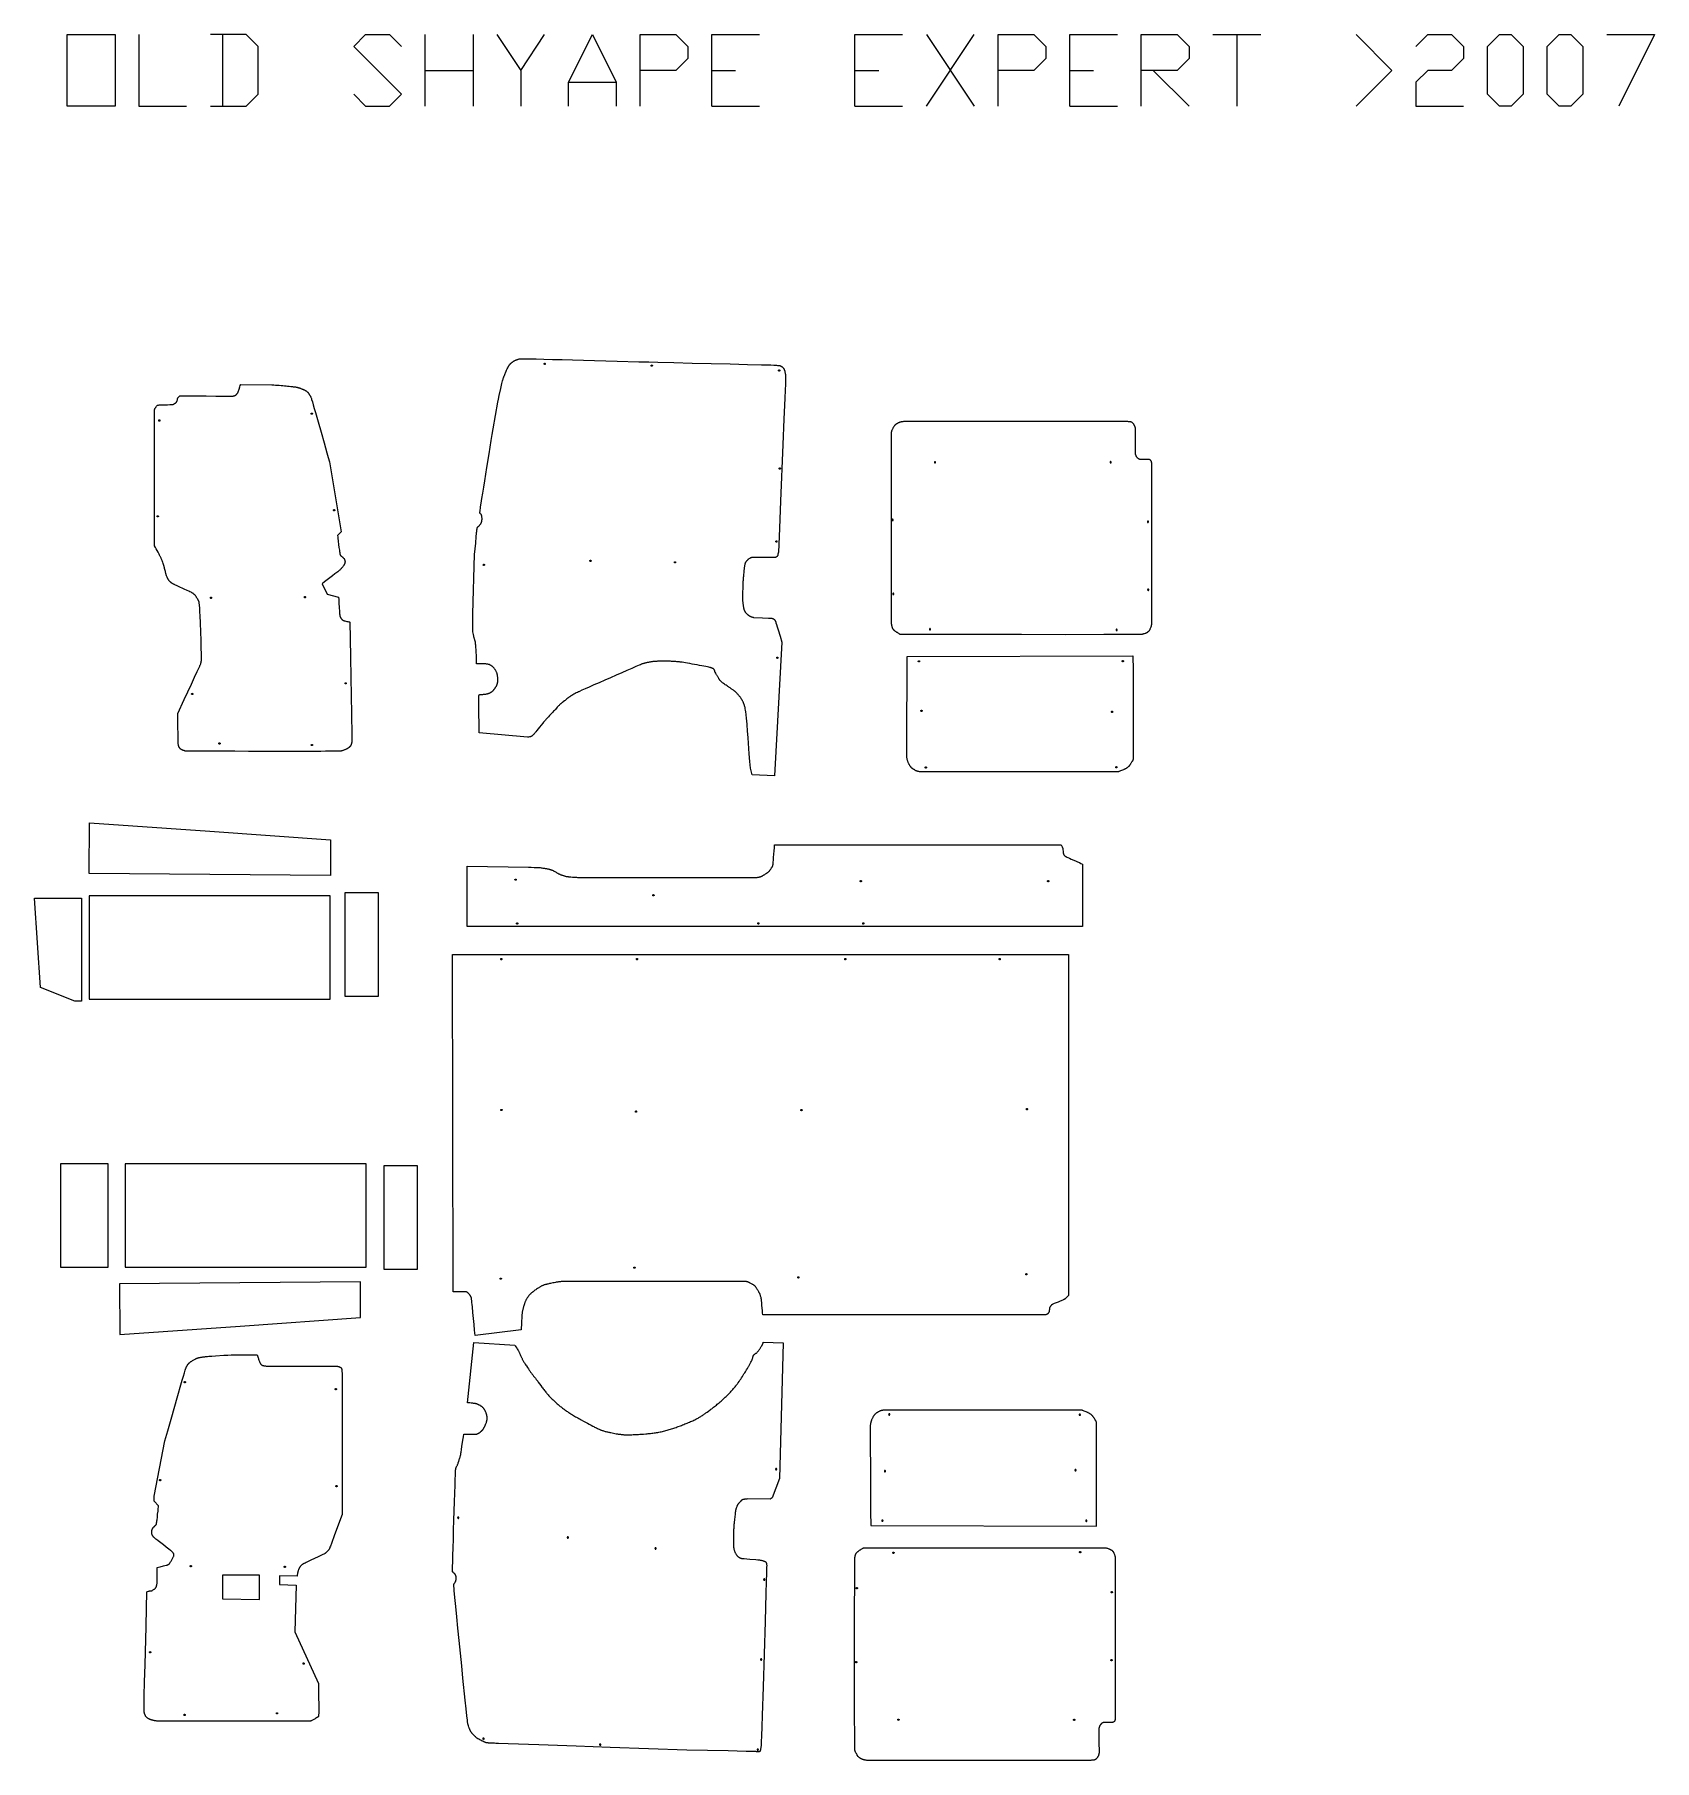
# Model space of a CAD drawing. Extents: x 1573 to 6745, y -2041 to 3468.
import ezdxf

# ---------------------------------------------------------------- set-up
doc = ezdxf.new("R2010")
doc.units = 0
doc.layers.add('Default Layer', color=1, linetype='CONTINUOUS')

msp = doc.modelspace()

# ---------------------------------------------------------------- linework, layer by layer
at = {"layer": 'Default Layer'}
for points in [[(1677.5, 3239.8), (1677.5, 3468.4), (1829.9, 3468.4), (1829.9, 3239.8), (1677.5, 3239.8)], [(6249.5, 3239.8), (6211.4, 3277.9), (6211.4, 3430.3), (6249.5, 3468.4), (6287.6, 3468.4), (6325.7, 3430.3), (6325.7, 3277.9), (6287.6, 3239.8), (6249.5, 3239.8)], [(6440, 3239.8), (6401.9, 3277.9), (6401.9, 3430.3), (6440, 3468.4), (6478.1, 3468.4), (6516.2, 3430.3), (6516.2, 3277.9), (6478.1, 3239.8), (6440, 3239.8)], [(3864.5, 1104.8), (3858.3, 1126.3), (3856.7, 1148.1), (3854.9, 1172.5), (3851.1, 1222.9), (3849.4, 1245.8), (3848, 1265), (3846.9, 1278.9), (3846.5, 1283.5), (3846.2, 1286.1), (3845.9, 1289.5), (3845.4, 1293.1), (3844.9, 1296.7), (3844.4, 1300.3), (3843.9, 1303.8), (3843.4, 1307), (3843, 1309.7), (3842.6, 1312), (3841.9, 1315.9), (3841.6, 1317.9), (3841.2, 1319.8), (3840.8, 1321.8), (3840.3, 1323.7), (3840.1, 1324.7), (3839.8, 1325.6), (3839.5, 1326.6), (3839.2, 1327.5), (3838.9, 1328.5), (3838.5, 1329.6), (3837.6, 1331.9), (3837.1, 1333.1), (3836.6, 1334.4), (3836.1, 1335.6), (3835.5, 1337), (3834.9, 1338.3), (3834.2, 1339.6), (3833.6, 1341), (3832.9, 1342.3), (3832.2, 1343.6), (3831.5, 1344.8), (3830.8, 1346), (3830.1, 1347.2), (3829.3, 1348.4), (3828.4, 1349.6), (3827.5, 1351), (3826.4, 1352.4), (3825.3, 1353.9), (3824.1, 1355.4), (3822.9, 1356.9), (3821.6, 1358.5), (3820.3, 1360), (3818.9, 1361.6), (3817.5, 1363.2), (3816.1, 1364.7), (3814.7, 1366.2), (3813.3, 1367.6), (3811.9, 1369), (3810.5, 1370.3), (3809.8, 1370.9), (3809.1, 1371.6), (3808.3, 1372.2), (3807.5, 1372.8), (3805.9, 1374.1), (3804.2, 1375.4), (3802.5, 1376.6), (3800.7, 1377.8), (3798.9, 1379), (3797.1, 1380.2), (3793.5, 1382.6), (3790, 1384.8), (3788.4, 1385.9), (3786.8, 1387), (3785.3, 1388), (3783.9, 1389), (3781.2, 1391), (3778.3, 1393), (3775.3, 1395.1), (3772.4, 1397.2), (3771, 1398.3), (3769.6, 1399.3), (3768.3, 1400.3), (3767.1, 1401.3), (3766, 1402.2), (3764.9, 1403.2), (3763.9, 1404), (3763.1, 1404.9), (3762.3, 1405.7), (3761.6, 1406.6), (3760.9, 1407.5), (3760.1, 1408.5), (3759.4, 1409.5), (3758.8, 1410.5), (3758.1, 1411.5), (3757.4, 1412.5), (3756.2, 1414.5), (3755, 1416.5), (3754, 1418.3), (3753, 1419.9), (3752.1, 1421.5), (3751.1, 1423.2), (3750.2, 1424.9), (3749.3, 1426.6), (3748.4, 1428.3), (3747.6, 1429.8), (3746.2, 1432.6), (3745.9, 1433.2), (3745.7, 1433.8), (3745.4, 1434.4), (3745.2, 1435.1), (3744.8, 1436.4), (3744.4, 1437.7), (3744.2, 1438.3), (3743.9, 1438.9), (3743.7, 1439.5), (3743.4, 1440.1), (3743.1, 1440.7), (3742.8, 1441.2), (3742.4, 1441.8), (3742, 1442.2), (3741.5, 1442.7), (3740.9, 1443.1), (3740.4, 1443.6), (3739.7, 1444), (3739.1, 1444.4), (3738.4, 1444.7), (3737.7, 1445.1), (3736.9, 1445.4), (3736.1, 1445.7), (3735.4, 1446.1), (3733.8, 1446.6), (3732.2, 1447.2), (3730.7, 1447.7), (3730.1, 1447.8), (3729.2, 1448.1), (3726.2, 1448.7), (3721.9, 1449.6), (3716.6, 1450.7), (3710.3, 1451.9), (3703.4, 1453.2), (3696, 1454.6), (3688.2, 1456.1), (3680.3, 1457.6), (3672.5, 1459), (3664.9, 1460.4), (3657.8, 1461.6), (3651.2, 1462.8), (3645.6, 1463.7), (3640.9, 1464.5), (3639, 1464.7), (3637.4, 1465), (3634.6, 1465.3), (3631.7, 1465.6), (3628.9, 1465.9), (3626.1, 1466.2), (3623.2, 1466.4), (3620.4, 1466.7), (3617.5, 1466.9), (3614.7, 1467.1), (3611.8, 1467.3), (3609, 1467.4), (3606.1, 1467.5), (3603.3, 1467.7), (3600.5, 1467.8), (3597.6, 1467.9), (3594.8, 1467.9), (3592, 1468), (3589.1, 1468), (3586.2, 1468), (3583.2, 1468.1), (3580.2, 1468), (3577.1, 1468), (3574, 1468), (3571, 1467.9), (3568, 1467.8), (3565, 1467.7), (3562.1, 1467.6), (3559.2, 1467.5), (3556.5, 1467.3), (3553.9, 1467.2), (3551.5, 1467), (3549.2, 1466.8), (3547, 1466.5), (3545, 1466.3), (3543, 1466), (3540.9, 1465.7), (3538.9, 1465.4), (3536.9, 1465), (3534.8, 1464.7), (3532.8, 1464.3), (3530.8, 1463.9), (3528.8, 1463.5), (3526.8, 1463), (3524.8, 1462.5), (3522.8, 1462), (3520.8, 1461.5), (3518.8, 1460.9), (3516.9, 1460.3), (3514.9, 1459.7), (3514.3, 1459.5), (3513.4, 1459.2), (3511, 1458.2), (3507.6, 1456.8), (3503.4, 1455.1), (3498.5, 1453), (3492.8, 1450.6), (3479.6, 1444.9), (3464.4, 1438.3), (3447.6, 1431), (3429.9, 1423.2), (3411.6, 1415.2), (3393.3, 1407.2), (3375.6, 1399.4), (3358.9, 1392.1), (3343.8, 1385.4), (3330.8, 1379.6), (3320.4, 1375), (3313.1, 1371.7), (3310.8, 1370.7), (3309.5, 1370), (3306.1, 1368.3), (3302.5, 1366.5), (3298.8, 1364.6), (3295.2, 1362.7), (3291.7, 1360.8), (3288.5, 1359), (3287.1, 1358.2), (3285.8, 1357.4), (3284.6, 1356.7), (3283.5, 1356), (3282.6, 1355.4), (3281.6, 1354.7), (3280.7, 1354), (3279.7, 1353.3), (3277.9, 1351.9), (3276.1, 1350.4), (3272.5, 1347.4), (3270.7, 1345.9), (3268.9, 1344.4), (3266.8, 1342.8), (3264.6, 1341.3), (3260.4, 1338.2), (3258.3, 1336.6), (3257.2, 1335.8), (3256.2, 1335), (3255.2, 1334.1), (3254.1, 1333.3), (3253.1, 1332.4), (3252.2, 1331.5), (3251.1, 1330.6), (3250, 1329.5), (3248.8, 1328.3), (3247.6, 1327), (3246.2, 1325.6), (3244.9, 1324.1), (3242, 1320.9), (3236, 1314.3), (3233.1, 1311.1), (3230.2, 1308), (3227, 1304.5), (3223.7, 1301.1), (3217, 1294.2), (3213.7, 1290.7), (3210.5, 1287.2), (3207.2, 1283.7), (3205.6, 1281.9), (3204, 1280.1), (3202.3, 1278.1), (3200.3, 1275.8), (3198.1, 1273.1), (3195.7, 1270.3), (3190.7, 1264.1), (3185.5, 1257.8), (3176.4, 1246.6), (3173.3, 1242.8), (3171.6, 1240.7), (3169.8, 1238.5), (3168, 1236.3), (3167.1, 1235.3), (3166.3, 1234.3), (3165.5, 1233.4), (3164.7, 1232.6), (3163.2, 1231.2), (3162.4, 1230.5), (3161.7, 1229.8), (3160.8, 1229.1), (3160.4, 1228.8), (3160, 1228.5), (3159.6, 1228.3), (3159.1, 1228), (3158.7, 1227.8), (3158.2, 1227.5), (3157.8, 1227.3), (3157.2, 1227.1), (3156.6, 1227), (3156, 1226.8), (3155.3, 1226.7), (3154.5, 1226.5), (3153, 1226.3), (3149.8, 1225.8), (3148.3, 1225.6), (3146.8, 1225.3), (2993, 1239.4), (2992.9, 1247.3), (2992.8, 1256), (2992.6, 1265.2), (2992.4, 1274.7), (2991.9, 1294.3), (2991.7, 1304), (2991.5, 1313.5), (2991.3, 1322.5), (2991.2, 1331), (2991.2, 1334.9), (2991.2, 1338.6), (2991.2, 1342.1), (2991.2, 1345.4), (2991.2, 1348.4), (2991.3, 1351), (2991.4, 1353.4), (2991.5, 1355.5), (2991.6, 1356.4), (2991.6, 1357.2), (2991.7, 1357.9), (2991.8, 1358.5), (2991.9, 1359), (2992, 1359.4), (2992.1, 1359.8), (2992.2, 1359.9), (2992.3, 1360), (2992.5, 1360.3), (2992.8, 1360.5), (2993.1, 1360.8), (2993.4, 1361), (2993.7, 1361.2), (2994.1, 1361.3), (2994.4, 1361.5), (2994.8, 1361.6), (2995.2, 1361.7), (2995.5, 1361.8), (2995.9, 1361.8), (2996.3, 1361.9), (2997.1, 1361.9), (2998, 1361.9), (2998.8, 1361.9), (2999.7, 1361.9), (3001.4, 1361.8), (3002.3, 1361.7), (3003.1, 1361.7), (3003.9, 1361.8), (3004.3, 1361.8), (3004.7, 1361.9), (3006.8, 1362.2), (3009, 1362.5), (3011.2, 1362.8), (3013.3, 1363.1), (3015.5, 1363.4), (3016.5, 1363.5), (3017.5, 1363.7), (3018.5, 1363.9), (3019.4, 1364.1), (3020.3, 1364.4), (3021.1, 1364.6), (3021.9, 1364.9), (3022.7, 1365.2), (3023.5, 1365.5), (3024.3, 1365.9), (3025.1, 1366.2), (3025.9, 1366.6), (3026.7, 1367), (3027.5, 1367.4), (3028.3, 1367.8), (3029, 1368.2), (3029.8, 1368.7), (3030.5, 1369.1), (3031.2, 1369.6), (3032, 1370.1), (3032.7, 1370.6), (3033.4, 1371.1), (3034, 1371.6), (3034.7, 1372.2), (3035.4, 1372.7), (3036, 1373.3), (3036.7, 1373.9), (3037.3, 1374.5), (3037.9, 1375.2), (3038.5, 1375.8), (3039.1, 1376.4), (3039.7, 1377.1), (3040.3, 1377.8), (3040.8, 1378.4), (3041.4, 1379.1), (3041.9, 1379.8), (3042.4, 1380.5), (3042.9, 1381.3), (3043.5, 1382), (3044, 1382.8), (3044.5, 1383.7), (3045.1, 1384.7), (3045.7, 1385.6), (3046.2, 1386.6), (3046.8, 1387.7), (3047.4, 1388.7), (3047.9, 1389.8), (3048.4, 1390.9), (3048.9, 1391.9), (3049.4, 1393), (3049.8, 1394.1), (3050.2, 1395.1), (3050.5, 1396.1), (3050.8, 1397.1), (3051.1, 1398), (3051.3, 1399), (3051.4, 1399.9), (3051.6, 1400.9), (3051.7, 1401.9), (3051.8, 1402.8), (3051.9, 1403.8), (3052, 1404.8), (3052, 1405.8), (3052.1, 1406.8), (3052.1, 1408.8), (3052, 1410.7), (3052, 1412.7), (3051.9, 1413.7), (3051.9, 1414.7), (3051.7, 1416.8), (3051.5, 1419), (3051.2, 1421.2), (3050.8, 1423.3), (3050.6, 1424.3), (3050.4, 1425.3), (3050.2, 1426.3), (3050, 1427.2), (3049.8, 1428), (3049.6, 1428.8), (3049.4, 1429.6), (3049.1, 1430.3), (3048.6, 1431.8), (3048, 1433.3), (3047.3, 1434.7), (3046.6, 1436.2), (3045.9, 1437.6), (3045.1, 1438.9), (3044.3, 1440.2), (3043.8, 1440.9), (3043.4, 1441.5), (3042.9, 1442.2), (3042.4, 1442.8), (3041.4, 1444.1), (3040.4, 1445.3), (3039.3, 1446.5), (3038.2, 1447.7), (3037.1, 1448.7), (3036, 1449.8), (3034.9, 1450.7), (3033.8, 1451.7), (3032.6, 1452.6), (3031.4, 1453.4), (3030.8, 1453.9), (3030.2, 1454.3), (3029.6, 1454.7), (3029, 1455), (3028.3, 1455.4), (3027.7, 1455.7), (3027, 1456.1), (3026.4, 1456.4), (3025.7, 1456.6), (3025, 1456.9), (3024.3, 1457.1), (3023.6, 1457.4), (3022.8, 1457.6), (3022, 1457.8), (3020.5, 1458.1), (3018.9, 1458.4), (3017.3, 1458.7), (3015.7, 1458.9), (3014.2, 1459.2), (3013.4, 1459.3), (3012.5, 1459.3), (3010.7, 1459.5), (3008.8, 1459.6), (3006.7, 1459.6), (3002.6, 1459.7), (3000.5, 1459.8), (2998.5, 1459.8), (2984.4, 1459.5), (2984.3, 1465.4), (2984.2, 1471.3), (2984.1, 1477.2), (2984, 1480.1), (2983.9, 1482.9), (2983.6, 1488.6), (2983.4, 1494.2), (2983.2, 1497.1), (2983.1, 1499.9), (2982.9, 1502.7), (2982.7, 1505.5), (2982.1, 1512), (2981.8, 1515.6), (2981.5, 1519.2), (2981.2, 1522.7), (2980.8, 1526), (2980.6, 1527.4), (2980.5, 1528.7), (2980.3, 1529.9), (2980.1, 1530.9), (2979.9, 1531.8), (2979.7, 1532.7), (2979.5, 1533.6), (2979.2, 1534.5), (2978.7, 1536.2), (2978.1, 1538), (2977.5, 1539.7), (2976.9, 1541.5), (2976.4, 1543.2), (2976.1, 1544.1), (2975.9, 1545), (2975.4, 1546.8), (2975, 1548.9), (2974.5, 1551), (2974.1, 1553.2), (2973.2, 1557.6), (2972.3, 1562), (2972.4, 1619.5), (2978, 1808.1), (2981.4, 1844.9), (2981.7, 1848.2), (2982.1, 1851.6), (2982.8, 1859.2), (2983.4, 1867), (2984.1, 1874.6), (2984.5, 1878.3), (2984.8, 1881.7), (2985.1, 1884.8), (2985.5, 1887.6), (2985.8, 1890.1), (2985.9, 1891.1), (2986.1, 1892), (2986.2, 1892.8), (2986.4, 1893.5), (2986.5, 1894), (2986.7, 1894.4), (2986.8, 1894.7), (2987, 1895), (2987.3, 1895.6), (2987.7, 1896.1), (2988.2, 1896.6), (2988.6, 1897.1), (2989.1, 1897.5), (2989.6, 1898), (2990.2, 1898.4), (2991.2, 1899.3), (2992.3, 1900.1), (2992.8, 1900.6), (2993.3, 1901.1), (2993.7, 1901.5), (2994.1, 1902.1), (2995, 1903.1), (2995.8, 1904.3), (2996.7, 1905.4), (2997.5, 1906.6), (2997.9, 1907.2), (2998.3, 1907.9), (2998.6, 1908.5), (2999, 1909.1), (2999.3, 1909.8), (2999.6, 1910.5), (2999.9, 1911.1), (3000.1, 1911.8), (3000.3, 1912.5), (3000.6, 1913.2), (3000.7, 1913.9), (3000.9, 1914.6), (3001, 1915.3), (3001.2, 1916.1), (3001.3, 1916.8), (3001.4, 1917.6), (3001.5, 1919), (3001.6, 1920.5), (3001.6, 1922), (3001.6, 1923.4), (3001.6, 1924.8), (3001.5, 1926.2), (3001.4, 1927.6), (3001.2, 1929), (3001.1, 1929.7), (3001, 1930.4), (3000.9, 1931.1), (3000.8, 1931.8), (3000.6, 1932.4), (3000.4, 1933), (3000.2, 1933.6), (3000, 1934.2), (2999.9, 1934.5), (2999.8, 1934.8), (2999.5, 1935.3), (2999.2, 1935.8), (2998.8, 1936.3), (2998.4, 1936.8), (2998, 1937.2), (2997.1, 1938.1), (2996.7, 1938.6), (2996.3, 1939.1), (2995.9, 1939.5), (2995.6, 1940), (2995.3, 1940.5), (2995, 1941), (2994.9, 1941.3), (2994.8, 1941.6), (2994.7, 1941.9), (2994.6, 1942.2), (2994.6, 1942.4), (2994.6, 1943), (2994.7, 1943.7), (2994.8, 1944.7), (2995.2, 1947.4), (2995.7, 1950.9), (2996.3, 1955.2), (2997.1, 1960.4), (2998.9, 1972.7), (3001.3, 1987.6), (3004, 2004.6), (3007, 2023.3), (3010.2, 2043.5), (3017.2, 2086.4), (3024.3, 2130.4), (3031, 2172.3), (3034.1, 2191.5), (3036.9, 2209.2), (3051.7, 2294.7), (3054.1, 2304.9), (3056.6, 2316), (3061.8, 2339), (3064.3, 2349.6), (3065.4, 2354.4), (3066.4, 2358.7), (3067.4, 2362.6), (3068.2, 2365.9), (3068.9, 2368.6), (3069.2, 2369.6), (3069.5, 2370.5), (3070, 2372), (3070.5, 2373.6), (3071.1, 2375.1), (3071.7, 2376.7), (3072.3, 2378.3), (3072.9, 2379.9), (3074.2, 2383), (3075.5, 2386), (3076.7, 2388.9), (3079.1, 2394.2), (3080.2, 2396.6), (3081.3, 2399.2), (3082.4, 2401.7), (3083.6, 2404.3), (3084.1, 2405.5), (3084.7, 2406.7), (3085.3, 2407.9), (3085.9, 2409), (3086.6, 2410.1), (3087.2, 2411.1), (3087.8, 2412.1), (3088.5, 2413), (3089.1, 2413.9), (3089.8, 2414.7), (3090.5, 2415.5), (3091.3, 2416.3), (3092, 2417.1), (3092.8, 2417.9), (3093.6, 2418.7), (3094.4, 2419.4), (3095.2, 2420.1), (3096.1, 2420.8), (3096.9, 2421.5), (3097.8, 2422.2), (3098.6, 2422.8), (3099.5, 2423.4), (3100.4, 2424), (3101.3, 2424.6), (3102.3, 2425.2), (3103.3, 2425.8), (3104.5, 2426.4), (3105.7, 2427.1), (3106.9, 2427.7), (3108.3, 2428.4), (3109.6, 2429), (3111.1, 2429.6), (3112.5, 2430.2), (3114, 2430.8), (3115.5, 2431.3), (3117, 2431.8), (3118.5, 2432.3), (3119.9, 2432.7), (3121.4, 2433), (3122.8, 2433.3), (3123.4, 2433.4), (3124.3, 2433.4), (3125.7, 2433.4), (3127.4, 2433.5), (3131.9, 2433.4), (3137.9, 2433.4), (3145.2, 2433.3), (3153.7, 2433.1), (3163.4, 2432.9), (3174.1, 2432.7), (3198.7, 2432.1), (3226.7, 2431.4), (3257.5, 2430.6), (3290.6, 2429.7), (3361.1, 2427.8), (3433.2, 2425.8), (3502, 2424), (3533.7, 2423.1), (3562.7, 2422.4), (3614.3, 2421.1), (3672.9, 2419.7), (3794.2, 2416.8), (3848.7, 2415.5), (3893.4, 2414.3), (3910.8, 2413.9), (3924.2, 2413.5), (3933.1, 2413.2), (3935.7, 2413.2), (3937, 2413.1), (3939.5, 2412.9), (3942.1, 2412.7), (3944.8, 2412.4), (3946.1, 2412.3), (3947.4, 2412.2), (3948.7, 2412), (3950, 2411.8), (3951.1, 2411.6), (3952.3, 2411.4), (3953.3, 2411.2), (3954.3, 2410.9), (3954.8, 2410.7), (3955.2, 2410.6), (3955.6, 2410.4), (3956, 2410.2), (3956.7, 2409.9), (3957.4, 2409.4), (3958, 2409), (3958.7, 2408.5), (3959.3, 2408), (3960, 2407.5), (3960.6, 2407), (3961.2, 2406.4), (3961.7, 2405.8), (3962.3, 2405.2), (3962.8, 2404.6), (3963.3, 2403.9), (3963.8, 2403.2), (3964.3, 2402.6), (3964.8, 2401.9), (3965.2, 2401.2), (3965.6, 2400.5), (3966, 2399.7), (3966.4, 2398.9), (3966.7, 2398.1), (3967, 2397.2), (3967.3, 2396.4), (3967.6, 2395.5), (3967.9, 2394.6), (3968.1, 2393.6), (3968.3, 2392.7), (3968.8, 2390.8), (3969.1, 2388.9), (3969.5, 2387.1), (3969.7, 2386.2), (3969.8, 2385.2), (3970, 2384.2), (3970.1, 2383.2), (3970.3, 2381.1), (3970.5, 2378.9), (3970.6, 2376.7), (3970.7, 2374.5), (3970.8, 2372.3), (3970.9, 2370.2), (3970.8, 2368.6), (3970.7, 2365), (3970.2, 2352.3), (3969.4, 2332.7), (3968.4, 2307.1), (3965.7, 2240.9), (3962.3, 2160), (3954.8, 1979.3), (3951.1, 1892.1), (3948, 1815.4), (3947.6, 1814), (3947.2, 1812.4), (3946.5, 1809.2), (3946.2, 1807.7), (3946, 1807), (3945.8, 1806.4), (3945.6, 1805.8), (3945.4, 1805.2), (3945.1, 1804.7), (3944.9, 1804.3), (3944.7, 1803.9), (3944.4, 1803.5), (3944.1, 1803.2), (3943.7, 1802.8), (3943.4, 1802.5), (3943.1, 1802.1), (3942.7, 1801.8), (3942.3, 1801.5), (3941.6, 1800.9), (3940.8, 1800.4), (3940.1, 1800), (3939.5, 1799.7), (3939.2, 1799.5), (3938.8, 1799.4), (3938.5, 1799.3), (3938.2, 1799.2), (3937.5, 1799.1), (3936.8, 1799), (3936.1, 1798.9), (3935.4, 1798.9), (3934.1, 1798.8), (3933, 1798.7), (3930.7, 1798.7), (3922.8, 1798.8), (3899.6, 1798.9), (3887.2, 1799), (3876.3, 1799), (3868.4, 1799), (3865.9, 1799), (3865.2, 1799), (3864.8, 1799), (3864, 1798.9), (3863.1, 1798.7), (3862.3, 1798.6), (3861.5, 1798.4), (3860.6, 1798.2), (3859.8, 1797.9), (3859, 1797.7), (3858.3, 1797.3), (3857.4, 1796.9), (3856.3, 1796.3), (3855.1, 1795.6), (3853.8, 1794.8), (3852.5, 1793.8), (3851.9, 1793.4), (3851.2, 1792.9), (3850.6, 1792.4), (3850, 1791.9), (3849.4, 1791.4), (3848.9, 1790.9), (3847.9, 1789.9), (3846.9, 1788.8), (3845.9, 1787.6), (3845.4, 1787), (3844.9, 1786.4), (3844.5, 1785.8), (3844, 1785.2), (3843.6, 1784.6), (3843.2, 1783.9), (3842.8, 1783.3), (3842.4, 1782.6), (3842.1, 1781.9), (3841.8, 1781.3), (3841.5, 1780.6), (3841.2, 1779.8), (3841, 1779.1), (3840.8, 1778.4), (3840.6, 1777.6), (3840.4, 1776.8), (3840.3, 1776.1), (3840.2, 1775.3), (3839.9, 1773.7), (3839.7, 1772.1), (3839.5, 1770.6), (3839.3, 1769), (3839, 1766.6), (3838.5, 1762.5), (3837.9, 1757.3), (3837.2, 1751.2), (3836.5, 1744.7), (3835.9, 1738), (3835.6, 1734.7), (3835.3, 1731.5), (3835.1, 1728.5), (3834.9, 1725.7), (3834.7, 1722.7), (3834.6, 1719.2), (3834.4, 1715.3), (3834.2, 1711), (3834.1, 1706.5), (3833.9, 1701.8), (3833.8, 1697), (3833.6, 1692.2), (3833.5, 1687.4), (3833.5, 1682.8), (3833.4, 1678.3), (3833.4, 1674.2), (3833.4, 1670.4), (3833.4, 1667), (3833.5, 1664.2), (3833.5, 1663), (3833.6, 1661.9), (3833.7, 1659.9), (3833.9, 1657.8), (3834.2, 1655.5), (3834.5, 1653.2), (3834.8, 1650.9), (3835.1, 1648.5), (3835.5, 1646.2), (3835.8, 1643.9), (3836.2, 1641.7), (3836.6, 1639.6), (3836.9, 1637.7), (3837.3, 1636), (3837.6, 1634.4), (3837.9, 1633.2), (3838.1, 1632.2), (3838.3, 1631.5), (3838.5, 1631), (3838.7, 1630.5), (3839.2, 1629.5), (3839.7, 1628.5), (3840.2, 1627.5), (3840.8, 1626.6), (3841.4, 1625.7), (3842.1, 1624.8), (3842.7, 1623.9), (3843.1, 1623.5), (3843.6, 1622.9), (3844.8, 1621.6), (3846.3, 1620.2), (3847.1, 1619.4), (3847.9, 1618.6), (3848.8, 1617.8), (3849.7, 1617), (3850.6, 1616.2), (3851.5, 1615.4), (3852.4, 1614.7), (3853.3, 1614.1), (3854.1, 1613.5), (3855, 1612.9), (3855.8, 1612.4), (3856.8, 1611.9), (3857.8, 1611.5), (3858.9, 1611), (3860, 1610.5), (3861.2, 1610.1), (3862.3, 1609.7), (3863.4, 1609.3), (3865.5, 1608.6), (3867.2, 1608.1), (3868.4, 1607.7), (3868.9, 1607.6), (3869.2, 1607.5), (3869.4, 1607.5), (3869.9, 1607.4), (3897.2, 1606.3), (3916.1, 1605.5), (3922.6, 1605.2), (3925.4, 1605.1), (3926.6, 1605), (3927.2, 1605), (3927.8, 1604.9), (3928.4, 1604.8), (3928.9, 1604.7), (3929.5, 1604.6), (3929.8, 1604.5), (3930.1, 1604.4), (3930.3, 1604.2), (3930.7, 1604.1), (3931.4, 1603.6), (3932.2, 1603.1), (3933, 1602.5), (3933.8, 1601.9), (3934.6, 1601.2), (3935, 1600.8), (3935.3, 1600.5), (3935.6, 1600.1), (3935.9, 1599.8), (3936.2, 1599.4), (3936.5, 1599), (3936.7, 1598.7), (3937, 1598.3), (3937.4, 1597.5), (3937.8, 1596.7), (3938.2, 1595.9), (3938.6, 1595), (3939.3, 1593.3), (3939.6, 1592.4), (3940.1, 1590.8), (3941.8, 1585.3), (3944.1, 1577.5), (3946.9, 1568.1), (3953, 1547.4), (3958.7, 1528.4), (3935.3, 1102.2), (3864.5, 1104.8)], [(3200, 2417.5), (3200.1, 2417.7), (3200.1, 2417.9), (3200.2, 2418.1), (3200.3, 2418.2), (3200.4, 2418.4), (3200.5, 2418.5), (3200.6, 2418.7), (3200.8, 2418.8), (3200.9, 2418.9), (3201.1, 2419), (3201.3, 2419.1), (3201.5, 2419.1), (3201.6, 2419.2), (3201.8, 2419.2), (3202, 2419.2), (3202.2, 2419.2), (3202.4, 2419.1), (3202.6, 2419.1), (3202.8, 2419), (3202.9, 2418.9), (3203.1, 2418.8), (3203.2, 2418.7), (3203.4, 2418.6), (3203.5, 2418.4), (3203.6, 2418.2), (3203.7, 2418.1), (3203.7, 2417.9), (3203.8, 2417.7), (3203.8, 2417.5), (3203.8, 2417.3), (3203.8, 2417.1), (3203.8, 2416.9), (3203.8, 2416.7), (3203.7, 2416.5), (3203.6, 2416.3), (3203.5, 2416.2), (3203.4, 2416), (3203.3, 2415.9), (3203.2, 2415.7), (3203, 2415.6), (3202.9, 2415.5), (3202.7, 2415.4), (3202.6, 2415.3), (3202.4, 2415.3), (3202.2, 2415.2), (3202, 2415.2), (3201.8, 2415.2), (3201.6, 2415.2), (3201.4, 2415.3), (3201.3, 2415.3), (3201.1, 2415.4), (3200.9, 2415.5), (3200.8, 2415.6), (3200.6, 2415.7), (3200.5, 2415.9), (3200.4, 2416), (3200.3, 2416.2), (3200.2, 2416.3), (3200.1, 2416.5), (3200.1, 2416.7), (3200, 2416.9), (3200, 2417.1), (3200, 2417.3), (3200, 2417.5)], [(3541.7, 2411.8), (3541.7, 2412), (3541.8, 2412.2), (3541.8, 2412.4), (3541.9, 2412.5), (3542, 2412.7), (3542.2, 2412.8), (3542.3, 2413), (3542.4, 2413.1), (3542.6, 2413.2), (3542.7, 2413.3), (3542.9, 2413.4), (3543.1, 2413.4), (3543.3, 2413.5), (3543.5, 2413.5), (3543.7, 2413.5), (3543.9, 2413.5), (3544, 2413.4), (3544.2, 2413.4), (3544.4, 2413.3), (3544.6, 2413.2), (3544.7, 2413.1), (3544.9, 2413), (3545, 2412.9), (3545.1, 2412.7), (3545.2, 2412.6), (3545.3, 2412.4), (3545.4, 2412.2), (3545.4, 2412), (3545.4, 2411.8), (3545.5, 2411.6), (3545.5, 2411.4), (3545.4, 2411.2), (3545.4, 2411), (3545.3, 2410.8), (3545.3, 2410.7), (3545.2, 2410.5), (3545.1, 2410.3), (3545, 2410.2), (3544.8, 2410), (3544.7, 2409.9), (3544.5, 2409.8), (3544.4, 2409.7), (3544.2, 2409.6), (3544, 2409.6), (3543.8, 2409.5), (3543.6, 2409.5), (3543.5, 2409.5), (3543.3, 2409.5), (3543.1, 2409.6), (3542.9, 2409.6), (3542.7, 2409.7), (3542.5, 2409.8), (3542.4, 2409.9), (3542.3, 2410), (3542.1, 2410.2), (3542, 2410.3), (3541.9, 2410.5), (3541.8, 2410.6), (3541.8, 2410.8), (3541.7, 2411), (3541.7, 2411.2), (3541.6, 2411.4), (3541.6, 2411.6), (3541.7, 2411.8)], [(3948.2, 2396.1), (3948.2, 2396.3), (3948.3, 2396.5), (3948.3, 2396.7), (3948.4, 2396.9), (3948.5, 2397), (3948.7, 2397.2), (3948.8, 2397.3), (3948.9, 2397.5), (3949.1, 2397.6), (3949.3, 2397.7), (3949.4, 2397.7), (3949.6, 2397.8), (3949.8, 2397.8), (3950, 2397.9), (3950.2, 2397.9), (3950.4, 2397.8), (3950.6, 2397.8), (3950.7, 2397.7), (3950.9, 2397.7), (3951.1, 2397.6), (3951.2, 2397.5), (3951.4, 2397.3), (3951.5, 2397.2), (3951.6, 2397.1), (3951.7, 2396.9), (3951.8, 2396.7), (3951.9, 2396.6), (3951.9, 2396.4), (3952, 2396.2), (3952, 2396), (3952, 2395.8), (3952, 2395.6), (3951.9, 2395.4), (3951.9, 2395.2), (3951.8, 2395), (3951.7, 2394.8), (3951.6, 2394.7), (3951.5, 2394.5), (3951.3, 2394.4), (3951.2, 2394.3), (3951, 2394.2), (3950.9, 2394.1), (3950.7, 2394), (3950.5, 2393.9), (3950.3, 2393.9), (3950.2, 2393.9), (3950, 2393.9), (3949.8, 2393.9), (3949.6, 2393.9), (3949.4, 2394), (3949.2, 2394.1), (3949.1, 2394.1), (3948.9, 2394.3), (3948.8, 2394.4), (3948.6, 2394.5), (3948.5, 2394.7), (3948.4, 2394.8), (3948.3, 2395), (3948.3, 2395.2), (3948.2, 2395.3), (3948.2, 2395.5), (3948.2, 2395.7), (3948.2, 2395.9), (3948.2, 2396.1)], [(2550.3, 1180.9), (2550, 1180.8), (2549.6, 1180.8), (2548.2, 1180.7), (2546.1, 1180.7), (2543.4, 1180.6), (2536.3, 1180.5), (2526.9, 1180.4), (2515.4, 1180.3), (2502, 1180.3), (2486.9, 1180.2), (2470.2, 1180.2), (2432.8, 1180.1), (2391.4, 1180.1), (2347.2, 1180.1), (2301.7, 1180.1), (2256.2, 1180.2), (2212.2, 1180.3), (2171, 1180.4), (2134.1, 1180.5), (2102.8, 1180.6), (2078.5, 1180.7), (2062.7, 1180.8), (2058.4, 1180.8), (2057.2, 1180.9), (2056.7, 1180.9), (2055.4, 1181.1), (2054.1, 1181.3), (2052.8, 1181.7), (2051.6, 1182), (2050.3, 1182.4), (2049.1, 1182.8), (2048, 1183.2), (2046.9, 1183.7), (2045.8, 1184.2), (2044.7, 1184.6), (2043.6, 1185.1), (2042.5, 1185.7), (2042, 1185.9), (2041.5, 1186.2), (2041, 1186.5), (2040.5, 1186.9), (2040, 1187.2), (2039.5, 1187.6), (2039.1, 1187.9), (2038.7, 1188.3), (2038.2, 1188.8), (2037.8, 1189.3), (2037.4, 1189.8), (2036.9, 1190.4), (2036.4, 1191), (2036, 1191.6), (2035.5, 1192.3), (2035.1, 1193), (2034.7, 1193.7), (2034.3, 1194.4), (2033.9, 1195.1), (2033.5, 1195.9), (2033.2, 1196.6), (2032.9, 1197.4), (2032.6, 1198.1), (2032.4, 1198.9), (2032.3, 1199.1), (2032.3, 1199.4), (2032.2, 1200.3), (2032.1, 1201.5), (2032, 1203), (2031.9, 1204.8), (2031.8, 1206.9), (2031.7, 1211.7), (2031.5, 1217.5), (2031.4, 1224), (2031.3, 1231.1), (2031.1, 1238.7), (2030.9, 1254.8), (2030.7, 1271.3), (2030.4, 1287.1), (2030.3, 1294.4), (2030.2, 1301.1), (2051, 1345.8), (2073.9, 1394.8), (2084.1, 1416.8), (2092.6, 1435.1), (2098.5, 1447.8), (2100.2, 1451.6), (2101, 1453.4), (2102.2, 1456.4), (2102.8, 1457.9), (2103.4, 1459.4), (2103.9, 1461), (2104.4, 1462.5), (2104.6, 1463.3), (2104.8, 1464.1), (2105, 1464.9), (2105.1, 1465.7), (2105.3, 1466.5), (2105.4, 1467.4), (2105.5, 1468.3), (2105.6, 1469.3), (2105.7, 1470.4), (2105.8, 1471.5), (2105.9, 1473.8), (2106, 1476.1), (2106.1, 1478.5), (2106.1, 1483), (2106.1, 1484), (2106.1, 1485.7), (2105.9, 1491.2), (2105.3, 1509.2), (2104.5, 1533.7), (2103.5, 1561.6), (2102.5, 1589.4), (2101.6, 1614.1), (2101.2, 1624.1), (2100.8, 1632.2), (2100.6, 1637.8), (2100.5, 1639.6), (2100.4, 1640.6), (2100.1, 1643.1), (2099.8, 1645.8), (2099.5, 1648.6), (2099.1, 1651.3), (2098.7, 1653.9), (2098.5, 1655.1), (2098.3, 1656.2), (2098.1, 1657.2), (2097.8, 1658.1), (2097.6, 1658.9), (2097.4, 1659.6), (2097.2, 1660.2), (2097, 1660.8), (2096.7, 1661.3), (2096.5, 1661.9), (2095.9, 1663), (2095.3, 1664.1), (2094.6, 1665.1), (2094, 1666.2), (2093.3, 1667.2), (2092.6, 1668.3), (2091.3, 1670.5), (2090.6, 1671.7), (2089.8, 1672.9), (2089, 1674.1), (2088.2, 1675.2), (2087.4, 1676.3), (2087, 1676.9), (2086.5, 1677.4), (2085.6, 1678.4), (2084.7, 1679.5), (2083.8, 1680.5), (2082.8, 1681.4), (2081.8, 1682.4), (2080.8, 1683.2), (2080.3, 1683.7), (2079.7, 1684.1), (2079.2, 1684.5), (2078.6, 1684.9), (2078.2, 1685.1), (2077.5, 1685.5), (2075.5, 1686.5), (2072.7, 1687.9), (2069.2, 1689.6), (2065.2, 1691.5), (2060.8, 1693.6), (2051.2, 1698.1), (2032.9, 1706.6), (2026.4, 1709.6), (2022.9, 1711.2), (2021.4, 1711.9), (2019.8, 1712.6), (2018.3, 1713.3), (2016.7, 1714), (2015.2, 1714.7), (2014.4, 1715.1), (2013.6, 1715.5), (2012.9, 1715.9), (2012.2, 1716.3), (2011.5, 1716.8), (2010.8, 1717.3), (2010.1, 1717.8), (2009.4, 1718.3), (2008.7, 1718.9), (2008, 1719.5), (2007.3, 1720.1), (2006.6, 1720.8), (2005.9, 1721.5), (2005.2, 1722.2), (2004.6, 1722.9), (2003.9, 1723.6), (2003.3, 1724.4), (2002.6, 1725.1), (2002, 1725.9), (2001.4, 1726.7), (2000.9, 1727.4), (2000.3, 1728.2), (1999.8, 1729.1), (1999.3, 1729.9), (1998.8, 1730.9), (1998.3, 1731.9), (1997.8, 1732.9), (1997.3, 1734), (1996.8, 1735.2), (1996.3, 1736.3), (1995.4, 1738.7), (1994.5, 1741), (1993.6, 1743.4), (1992.8, 1745.7), (1992.5, 1746.9), (1992.1, 1748.2), (1991.7, 1749.5), (1991.4, 1750.9), (1990.7, 1753.9), (1989.9, 1757.1), (1989.2, 1760.4), (1988.4, 1763.7), (1988, 1765.3), (1987.6, 1766.9), (1987.2, 1768.4), (1986.7, 1770), (1985.8, 1773.1), (1984.7, 1776.5), (1983.5, 1780.1), (1982.2, 1783.9), (1981.5, 1785.8), (1980.8, 1787.7), (1980, 1789.6), (1979.3, 1791.6), (1978.6, 1793.4), (1977.8, 1795.3), (1977, 1797.1), (1976.2, 1798.9), (1975.4, 1800.7), (1974.5, 1802.7), (1973.4, 1804.8), (1972.3, 1806.9), (1971.1, 1809.2), (1969.9, 1811.5), (1967.2, 1816.3), (1964.5, 1821.3), (1961.7, 1826.3), (1959, 1831.3), (1956.4, 1836), (1956.3, 1896.3), (1956.3, 1964.8), (1956.1, 2106.9), (1956, 2170.4), (1956, 2198.2), (1956, 2222.4), (1956.1, 2242.4), (1956.1, 2257.6), (1956.2, 2263.3), (1956.2, 2267.5), (1956.3, 2270.2), (1956.3, 2271), (1956.4, 2271.3), (1956.5, 2271.9), (1956.7, 2272.5), (1957, 2273.1), (1957.2, 2273.7), (1957.5, 2274.3), (1957.8, 2274.9), (1958.1, 2275.5), (1958.5, 2276.1), (1959.2, 2277.2), (1959.8, 2278.2), (1960.5, 2279.2), (1961.1, 2280), (1962.2, 2281.6), (1962.8, 2282.3), (1963.3, 2283.1), (1963.7, 2283.4), (1964, 2283.8), (1964.3, 2284.1), (1964.7, 2284.4), (1965, 2284.7), (1965.4, 2285), (1965.8, 2285.2), (1966.2, 2285.4), (1966.4, 2285.5), (1966.6, 2285.5), (1967.1, 2285.6), (1967.9, 2285.7), (1968.8, 2285.8), (1971.2, 2285.9), (1974.2, 2286.1), (1977.7, 2286.2), (1981.5, 2286.3), (1989.7, 2286.5), (1998, 2286.7), (2005.3, 2286.9), (2008.3, 2287), (2010.8, 2287.1), (2012.6, 2287.2), (2013.1, 2287.3), (2013.5, 2287.3), (2014.5, 2287.6), (2015.5, 2287.9), (2016.4, 2288.2), (2017.4, 2288.6), (2018.3, 2289.1), (2019.2, 2289.5), (2020.1, 2290.1), (2021, 2290.6), (2021.8, 2291.2), (2022.7, 2291.8), (2023.5, 2292.5), (2024.3, 2293.2), (2024.7, 2293.6), (2025.1, 2294), (2025.5, 2294.4), (2025.8, 2294.8), (2026.2, 2295.2), (2026.5, 2295.6), (2026.8, 2296.1), (2027.1, 2296.5), (2027.2, 2296.7), (2027.4, 2297), (2027.6, 2297.6), (2027.9, 2298.3), (2028.1, 2299), (2028.3, 2299.8), (2028.5, 2300.6), (2028.9, 2302.4), (2029.3, 2304.1), (2029.5, 2304.9), (2029.7, 2305.7), (2029.9, 2306.4), (2030.2, 2307.1), (2030.4, 2307.7), (2030.6, 2308.2), (2030.9, 2308.6), (2031.2, 2309.1), (2031.6, 2309.6), (2031.9, 2310), (2032.7, 2311), (2033.5, 2311.9), (2034.3, 2312.7), (2035, 2313.4), (2035.6, 2313.9), (2036, 2314.3), (2036.3, 2314.4), (2036.6, 2314.6), (2036.9, 2314.8), (2037.2, 2314.9), (2037.6, 2315), (2037.9, 2315.1), (2038.3, 2315.2), (2038.6, 2315.3), (2039.1, 2315.3), (2040.6, 2315.3), (2045.9, 2315.3), (2064.6, 2315.1), (2121.1, 2314.7), (2151.4, 2314.4), (2178.1, 2314.3), (2188.9, 2314.2), (2197.3, 2314.2), (2203, 2314.2), (2204.7, 2314.3), (2205.2, 2314.3), (2205.4, 2314.3), (2206.7, 2314.5), (2208, 2314.7), (2209.3, 2315), (2209.9, 2315.1), (2210.5, 2315.3), (2211.2, 2315.5), (2211.8, 2315.7), (2212.4, 2315.9), (2213, 2316.2), (2213.6, 2316.4), (2214.1, 2316.7), (2214.7, 2317), (2215.2, 2317.4), (2215.8, 2317.7), (2216.3, 2318.1), (2216.8, 2318.6), (2217.3, 2319), (2217.8, 2319.5), (2218.2, 2320), (2218.7, 2320.6), (2219.1, 2321.1), (2219.6, 2321.7), (2220, 2322.2), (2220.4, 2322.8), (2220.8, 2323.4), (2221.6, 2324.6), (2222.3, 2325.8), (2222.4, 2326.1), (2222.6, 2326.5), (2223, 2327.5), (2223.5, 2328.6), (2224, 2330), (2224.5, 2331.4), (2225.1, 2333.1), (2226.3, 2336.6), (2228.7, 2344.3), (2229.9, 2348), (2231.1, 2351.5), (2331, 2350.2), (2336.7, 2349.8), (2342.6, 2349.4), (2354.4, 2348.6), (2360.2, 2348.2), (2365.8, 2347.8), (2371.1, 2347.4), (2373.5, 2347.1), (2375.9, 2346.9), (2380.8, 2346.4), (2385.9, 2345.8), (2391.1, 2345.2), (2396.3, 2344.6), (2398.8, 2344.3), (2401.3, 2343.9), (2403.6, 2343.6), (2405.8, 2343.3), (2407.9, 2342.9), (2409.8, 2342.6), (2411.5, 2342.2), (2413, 2341.9), (2414.4, 2341.5), (2415.9, 2341.1), (2417.4, 2340.6), (2418.9, 2340.1), (2420.4, 2339.6), (2422, 2339.1), (2423.5, 2338.5), (2425, 2337.9), (2426.5, 2337.4), (2427.9, 2336.8), (2429.2, 2336.3), (2430.5, 2335.7), (2431.6, 2335.2), (2432.7, 2334.7), (2433.6, 2334.3), (2434.4, 2333.9), (2435.8, 2333.2), (2437.3, 2332.4), (2438.7, 2331.6), (2439.4, 2331.1), (2440.1, 2330.7), (2440.8, 2330.3), (2441.4, 2329.8), (2442.1, 2329.3), (2442.7, 2328.8), (2443.4, 2328.3), (2444, 2327.8), (2444.6, 2327.2), (2445.1, 2326.7), (2445.7, 2326), (2446.3, 2325.3), (2447, 2324.6), (2447.6, 2323.7), (2448.3, 2322.8), (2449, 2321.8), (2449.7, 2320.8), (2450.3, 2319.8), (2451, 2318.7), (2451.7, 2317.6), (2452.3, 2316.5), (2453, 2315.4), (2453.6, 2314.3), (2454.2, 2313.2), (2454.7, 2312.1), (2455.2, 2311), (2455.4, 2310.7), (2455.6, 2310.1), (2456.1, 2308.5), (2456.8, 2306.3), (2457.7, 2303.4), (2460, 2295.8), (2462.8, 2286.1), (2466.2, 2274.5), (2470, 2261.4), (2478.5, 2231.6), (2487.9, 2198.8), (2497.5, 2165.2), (2506.7, 2133.2), (2510.9, 2118.4), (2514.8, 2104.8), (2552, 1880.5), (2540.3, 1868.8), (2540.8, 1864.7), (2541.4, 1860.3), (2542.6, 1850.8), (2543.8, 1840.9), (2545, 1831.2), (2545.6, 1826.6), (2546.2, 1822.4), (2546.7, 1818.4), (2547.2, 1815), (2547.7, 1812), (2547.9, 1810.7), (2548.1, 1809.6), (2548.3, 1808.7), (2548.4, 1808), (2548.6, 1807.4), (2548.7, 1807.2), (2548.8, 1807), (2549.1, 1806.5), (2549.4, 1806), (2549.8, 1805.6), (2550.2, 1805.1), (2550.6, 1804.7), (2551.1, 1804.3), (2551.6, 1803.9), (2552.1, 1803.5), (2553.1, 1802.8), (2554, 1802.1), (2554.9, 1801.4), (2555.4, 1801.1), (2555.7, 1800.7), (2556.5, 1800), (2557.2, 1799.3), (2558, 1798.6), (2558.8, 1797.9), (2559.5, 1797.2), (2559.9, 1796.9), (2560.2, 1796.5), (2560.5, 1796.1), (2560.8, 1795.7), (2561.1, 1795.3), (2561.4, 1794.9), (2561.7, 1794.4), (2561.9, 1793.9), (2562.2, 1793.4), (2562.4, 1792.9), (2562.9, 1791.8), (2563.1, 1791.2), (2563.3, 1790.7), (2563.5, 1790.1), (2563.6, 1789.5), (2563.8, 1788.9), (2563.9, 1788.4), (2564, 1787.8), (2564.1, 1787.3), (2564.2, 1786.7), (2564.2, 1786.2), (2564.2, 1785.7), (2564.2, 1785.2), (2564.2, 1784.7), (2564.2, 1784.2), (2564.1, 1783.7), (2564, 1783.2), (2563.9, 1782.7), (2563.8, 1782.2), (2563.6, 1781.2), (2563.3, 1780.2), (2562.9, 1779.2), (2562.6, 1778.2), (2562.3, 1777.8), (2562.1, 1777.2), (2561.8, 1776.7), (2561.5, 1776.1), (2560.8, 1774.8), (2560, 1773.5), (2559.1, 1772.2), (2558.2, 1770.9), (2557.2, 1769.6), (2556.3, 1768.4), (2555.3, 1767.2), (2554.2, 1765.9), (2552.9, 1764.5), (2551.6, 1763.1), (2550.2, 1761.6), (2548.7, 1760.2), (2547.2, 1758.8), (2545.8, 1757.5), (2544.8, 1756.6), (2543.1, 1755.3), (2541, 1753.5), (2538.3, 1751.4), (2531.8, 1746.4), (2524.1, 1740.4), (2507.2, 1727.4), (2499, 1721.1), (2491.7, 1715.4), (2507.1, 1681.6), (2543.7, 1672.4), (2544.2, 1664.4), (2544.7, 1655.5), (2545.8, 1637), (2546.3, 1628.6), (2546.5, 1624.9), (2546.7, 1621.6), (2547, 1618.7), (2547.2, 1616.5), (2547.3, 1614.8), (2547.4, 1614.3), (2547.5, 1613.9), (2547.8, 1612.8), (2548.2, 1611.7), (2548.6, 1610.6), (2549, 1609.5), (2549.5, 1608.5), (2550.1, 1607.5), (2550.7, 1606.5), (2551.3, 1605.5), (2552, 1604.5), (2552.7, 1603.5), (2553.4, 1602.6), (2553.8, 1602.1), (2554.2, 1601.6), (2554.6, 1601.2), (2555.1, 1600.7), (2555.5, 1600.3), (2556, 1599.9), (2556.4, 1599.5), (2556.9, 1599.1), (2557.4, 1598.8), (2557.9, 1598.5), (2558.2, 1598.3), (2558.5, 1598.1), (2559.3, 1597.8), (2560.3, 1597.5), (2561.4, 1597.1), (2562.7, 1596.8), (2564.1, 1596.4), (2567.1, 1595.7), (2570.3, 1595), (2573.6, 1594.2), (2576.7, 1593.5), (2578.2, 1593.1), (2579.6, 1592.8), (2580.6, 1540.1), (2581.7, 1480.2), (2584, 1356.1), (2585, 1300.5), (2585.4, 1276.2), (2585.8, 1255), (2586.1, 1237.3), (2586.2, 1223.8), (2586.3, 1218.8), (2586.3, 1215), (2586.3, 1212.5), (2586.3, 1211.8), (2586.2, 1211.4), (2586.1, 1210.5), (2586, 1209.7), (2585.8, 1208.8), (2585.6, 1208), (2585.4, 1207.1), (2585.2, 1206.2), (2584.9, 1205.4), (2584.7, 1204.5), (2584.4, 1203.7), (2584.1, 1202.9), (2583.8, 1202.1), (2583.5, 1201.3), (2583.2, 1200.5), (2582.8, 1199.8), (2582.5, 1199.1), (2582.1, 1198.5), (2581.7, 1197.8), (2581.3, 1197.2), (2580.8, 1196.6), (2580.4, 1196), (2579.9, 1195.5), (2579.4, 1194.9), (2578.9, 1194.3), (2578.4, 1193.8), (2577.8, 1193.3), (2577.3, 1192.8), (2576.7, 1192.3), (2576.1, 1191.8), (2575.5, 1191.3), (2574.9, 1190.9), (2574.3, 1190.5), (2573.7, 1190.1), (2573, 1189.6), (2572.1, 1189.1), (2571, 1188.5), (2569.8, 1187.9), (2568.4, 1187.3), (2567, 1186.6), (2565.4, 1185.9), (2563.8, 1185.2), (2562.1, 1184.6), (2560.4, 1183.9), (2558.7, 1183.3), (2557, 1182.7), (2555.2, 1182.1), (2553.5, 1181.6), (2551.9, 1181.2), (2551.1, 1181), (2550.3, 1180.9)], [(2456.1, 2258.1), (2456.1, 2258.3), (2456.2, 2258.5), (2456.2, 2258.6), (2456.3, 2258.8), (2456.4, 2259), (2456.5, 2259.2), (2456.6, 2259.3), (2456.7, 2259.5), (2456.8, 2259.6), (2457, 2259.7), (2457.2, 2259.8), (2457.3, 2259.9), (2457.5, 2260), (2457.7, 2260), (2457.9, 2260), (2458.1, 2260.1), (2458.3, 2260), (2458.5, 2260), (2458.7, 2260), (2458.9, 2259.9), (2459.1, 2259.8), (2459.2, 2259.7), (2459.4, 2259.6), (2459.5, 2259.5), (2459.7, 2259.3), (2459.8, 2259.2), (2459.9, 2259), (2460, 2258.8), (2460, 2258.6), (2460.1, 2258.5), (2460.1, 2258.3), (2460.1, 2258.1), (2460.1, 2257.8), (2460.1, 2257.6), (2460, 2257.5), (2460, 2257.3), (2459.9, 2257.1), (2459.8, 2256.9), (2459.7, 2256.8), (2459.5, 2256.6), (2459.4, 2256.5), (2459.2, 2256.4), (2459.1, 2256.3), (2458.9, 2256.2), (2458.7, 2256.1), (2458.5, 2256.1), (2458.3, 2256.1), (2458.1, 2256.1), (2457.9, 2256.1), (2457.7, 2256.1), (2457.5, 2256.1), (2457.3, 2256.2), (2457.2, 2256.3), (2457, 2256.4), (2456.8, 2256.5), (2456.7, 2256.6), (2456.6, 2256.8), (2456.5, 2256.9), (2456.4, 2257.1), (2456.3, 2257.3), (2456.2, 2257.5), (2456.2, 2257.6), (2456.1, 2257.8), (2456.1, 2258.1)], [(1969.4, 2236.4), (1969.4, 2236.6), (1969.4, 2236.8), (1969.4, 2237), (1969.5, 2237.2), (1969.6, 2237.3), (1969.7, 2237.5), (1969.8, 2237.6), (1969.9, 2237.8), (1970.1, 2237.9), (1970.2, 2238), (1970.4, 2238.1), (1970.6, 2238.2), (1970.8, 2238.3), (1971, 2238.3), (1971.1, 2238.4), (1971.4, 2238.4), (1971.6, 2238.4), (1971.8, 2238.3), (1971.9, 2238.3), (1972.1, 2238.2), (1972.3, 2238.1), (1972.5, 2238), (1972.6, 2237.9), (1972.8, 2237.8), (1972.9, 2237.6), (1973, 2237.5), (1973.1, 2237.3), (1973.2, 2237.2), (1973.3, 2237), (1973.3, 2236.8), (1973.3, 2236.6), (1973.4, 2236.4), (1973.3, 2236.2), (1973.3, 2236), (1973.3, 2235.8), (1973.2, 2235.6), (1973.1, 2235.4), (1973, 2235.3), (1972.9, 2235.1), (1972.8, 2235), (1972.6, 2234.8), (1972.5, 2234.7), (1972.3, 2234.6), (1972.1, 2234.5), (1971.9, 2234.5), (1971.8, 2234.4), (1971.6, 2234.4), (1971.4, 2234.4), (1971.1, 2234.4), (1971, 2234.4), (1970.8, 2234.5), (1970.6, 2234.5), (1970.4, 2234.6), (1970.2, 2234.7), (1970.1, 2234.8), (1969.9, 2235), (1969.8, 2235.1), (1969.7, 2235.3), (1969.6, 2235.4), (1969.5, 2235.6), (1969.4, 2235.8), (1969.4, 2236), (1969.4, 2236.2), (1969.4, 2236.4)], [(4341.5, 1554), (4350.4, 1553.9), (4374.8, 1553.9), (4461.5, 1553.9), (4583.8, 1553.8), (4723.9, 1553.8), (4864.2, 1553.7), (4986.7, 1553.8), (5035.7, 1553.8), (5073.7, 1553.8), (5098.4, 1553.9), (5105, 1553.9), (5106.8, 1554), (5107.5, 1554), (5108.1, 1554.1), (5108.7, 1554.2), (5110, 1554.4), (5111.2, 1554.8), (5112.4, 1555.1), (5113.7, 1555.5), (5114.8, 1555.9), (5117.1, 1556.7), (5119.4, 1557.5), (5120.5, 1557.9), (5121.7, 1558.3), (5122.8, 1558.8), (5123.8, 1559.3), (5124.9, 1559.8), (5125.4, 1560.1), (5125.8, 1560.4), (5126.8, 1561), (5127.7, 1561.6), (5128.7, 1562.3), (5129.5, 1563), (5130.4, 1563.8), (5130.8, 1564.1), (5131.2, 1564.5), (5131.6, 1564.9), (5132, 1565.4), (5132.3, 1565.8), (5132.7, 1566.3), (5133, 1566.8), (5133.4, 1567.4), (5133.8, 1568.2), (5134.3, 1569.1), (5134.7, 1570.1), (5135.2, 1571.1), (5136.1, 1573.2), (5136.9, 1575.3), (5137.7, 1577.2), (5138.2, 1578.7), (5138.6, 1579.6), (5138.7, 1580.3), (5138.9, 1581), (5139.1, 1581.6), (5139.2, 1582.3), (5139.3, 1583), (5139.4, 1583.7), (5139.5, 1585), (5139.6, 1591.1), (5139.6, 1607.6), (5139.7, 1666.1), (5139.7, 1748.4), (5139.8, 1842.7), (5139.8, 1937.1), (5139.8, 1980.6), (5139.8, 2019.6), (5139.7, 2052.7), (5139.7, 2078.3), (5139.7, 2087.8), (5139.6, 2094.9), (5139.6, 2099.5), (5139.6, 2100.7), (5139.5, 2101.2), (5139.3, 2102.3), (5139.1, 2103.3), (5138.8, 2104.4), (5138.6, 2105), (5138.5, 2105.5), (5138.3, 2106), (5138.1, 2106.5), (5137.8, 2107), (5137.6, 2107.5), (5137.3, 2108), (5137, 2108.4), (5136.6, 2108.8), (5136.3, 2109.2), (5135.9, 2109.6), (5135.4, 2109.9), (5135, 2110.2), (5134.5, 2110.4), (5134, 2110.7), (5133.5, 2110.9), (5133, 2111.1), (5132.5, 2111.3), (5131.9, 2111.4), (5131.4, 2111.6), (5130.3, 2111.8), (5129.2, 2112), (5128.1, 2112.2), (5127.8, 2112.2), (5127.3, 2112.3), (5126.3, 2112.3), (5124.9, 2112.3), (5123.2, 2112.2), (5119.4, 2112.1), (5115.1, 2112), (5110.8, 2111.8), (5108.8, 2111.8), (5106.9, 2111.8), (5105.2, 2111.8), (5103.7, 2111.9), (5103.1, 2111.9), (5102.6, 2112), (5102.1, 2112.1), (5101.7, 2112.2), (5101.1, 2112.4), (5100.5, 2112.7), (5099.9, 2112.9), (5099.3, 2113.2), (5098.7, 2113.6), (5098.1, 2113.9), (5097.5, 2114.3), (5096.9, 2114.7), (5096.4, 2115.1), (5095.9, 2115.5), (5095.4, 2116), (5094.8, 2116.5), (5094.4, 2116.9), (5093.9, 2117.4), (5093.4, 2117.9), (5093, 2118.5), (5092.6, 2119), (5092.2, 2119.6), (5091.8, 2120.2), (5091.4, 2120.8), (5091, 2121.5), (5090.6, 2122.2), (5090.3, 2122.9), (5089.9, 2123.7), (5089.6, 2124.4), (5089.3, 2125.2), (5089, 2126), (5088.7, 2126.8), (5088.5, 2127.6), (5088.3, 2128.3), (5088.1, 2129.1), (5087.9, 2129.9), (5087.9, 2130.1), (5087.8, 2130.5), (5087.8, 2131.4), (5087.7, 2132.7), (5087.7, 2134.3), (5087.6, 2138.5), (5087.6, 2143.6), (5087.6, 2149.5), (5087.7, 2156), (5087.8, 2170), (5087.9, 2184), (5088, 2196.4), (5088, 2201.4), (5088, 2205.5), (5088, 2208.3), (5087.9, 2209.3), (5087.9, 2209.8), (5087.7, 2211.2), (5087.4, 2212.5), (5087.1, 2213.9), (5086.8, 2215.2), (5086.6, 2215.9), (5086.3, 2216.6), (5086.1, 2217.2), (5085.9, 2217.9), (5085.6, 2218.5), (5085.3, 2219.1), (5085, 2219.8), (5084.7, 2220.4), (5084, 2221.7), (5083.6, 2222.3), (5083.1, 2223), (5082.6, 2223.8), (5082.1, 2224.5), (5081.6, 2225.2), (5081.1, 2225.9), (5080.5, 2226.6), (5079.9, 2227.3), (5079.3, 2228), (5078.6, 2228.6), (5077.9, 2229.2), (5077.2, 2229.7), (5076.5, 2230.2), (5076.1, 2230.4), (5075.8, 2230.6), (5075.4, 2230.8), (5075, 2231), (5074.6, 2231.2), (5074.2, 2231.3), (5073.7, 2231.5), (5073.3, 2231.6), (5072.3, 2231.8), (5071.3, 2232), (5070.3, 2232.2), (5069.3, 2232.3), (5068.2, 2232.4), (5067.1, 2232.4), (5066, 2232.5), (5063.8, 2232.6), (5061.7, 2232.7), (5060.6, 2232.7), (5059.6, 2232.8), (5057.1, 2232.8), (5050.7, 2232.8), (5027.6, 2232.9), (4992.2, 2232.9), (4946.6, 2233), (4832.9, 2233.1), (4702.9, 2233.1), (4573, 2233.1), (4513.1, 2233.1), (4459.4, 2233), (4413.9, 2233), (4378.6, 2232.9), (4365.4, 2232.9), (4355.5, 2232.9), (4349.2, 2232.8), (4347.5, 2232.8), (4346.8, 2232.8), (4345, 2232.5), (4343.3, 2232.3), (4341.5, 2232), (4339.8, 2231.6), (4338.9, 2231.4), (4338, 2231.2), (4337.2, 2231), (4336.3, 2230.7), (4335.5, 2230.5), (4334.6, 2230.2), (4333.8, 2229.9), (4333, 2229.6), (4332.1, 2229.2), (4331.3, 2228.8), (4330.4, 2228.4), (4329.5, 2228), (4328.6, 2227.5), (4327.7, 2227.1), (4326.9, 2226.6), (4326, 2226.1), (4325.1, 2225.6), (4324.3, 2225.1), (4323.5, 2224.5), (4322.7, 2224), (4322, 2223.4), (4321.3, 2222.9), (4320.7, 2222.3), (4320.1, 2221.8), (4319.5, 2221.2), (4319, 2220.6), (4318.5, 2220), (4318, 2219.4), (4317.6, 2218.8), (4317.1, 2218.1), (4316.7, 2217.4), (4316.3, 2216.8), (4315.5, 2215.4), (4314.7, 2214), (4313.3, 2211.2), (4311.8, 2208.4), (4311.1, 2207), (4310.4, 2205.6), (4310.1, 2204.9), (4309.7, 2204.1), (4309.4, 2203.4), (4309.2, 2202.7), (4308.9, 2201.9), (4308.7, 2201.2), (4308.5, 2200.4), (4308.3, 2199.7), (4308.3, 2199), (4308.3, 2197.6), (4308.2, 2192.2), (4308.1, 2183.7), (4308.1, 2172.4), (4308, 2142.1), (4307.9, 2103), (4307.8, 2057), (4307.8, 2005.6), (4307.8, 1950.7), (4307.8, 1894.1), (4307.8, 1837.4), (4307.8, 1782.5), (4307.9, 1731.1), (4307.9, 1684.9), (4308, 1645.7), (4308.1, 1615.3), (4308.2, 1603.9), (4308.2, 1595.3), (4308.3, 1589.9), (4308.3, 1588.3), (4308.3, 1587.7), (4308.5, 1586.7), (4308.6, 1585.6), (4308.8, 1584.5), (4309, 1583.4), (4309.2, 1582.3), (4309.5, 1581.2), (4309.7, 1580.1), (4310, 1579.1), (4310.2, 1578), (4310.5, 1577), (4310.8, 1576.1), (4311.1, 1575.2), (4311.4, 1574.3), (4311.7, 1573.6), (4312, 1572.9), (4312.2, 1572.4), (4312.5, 1571.9), (4312.8, 1571.4), (4313.2, 1570.9), (4313.5, 1570.4), (4313.9, 1570), (4314.3, 1569.5), (4314.7, 1569.1), (4315.1, 1568.7), (4315.9, 1567.9), (4316.8, 1567.1), (4317.7, 1566.3), (4318.6, 1565.6), (4319.1, 1565.2), (4319.6, 1564.8), (4320.9, 1563.9), (4322.3, 1562.9), (4323.7, 1562), (4325.2, 1561), (4326.6, 1560.2), (4328.9, 1558.8), (4330.8, 1557.6), (4332.7, 1556.4), (4333.7, 1555.8), (4334.6, 1555.3), (4335.4, 1554.9), (4335.8, 1554.7), (4336.1, 1554.6), (4336.8, 1554.4), (4337.4, 1554.3), (4338.1, 1554.2), (4338.8, 1554.1), (4339.5, 1554.1), (4340.2, 1554), (4341.5, 1554)], [(4449.7, 2102.9), (4449.6, 2103.1), (4449.6, 2103.3), (4449.6, 2103.5), (4449.5, 2103.7), (4449.4, 2103.9), (4449.3, 2104), (4449.2, 2104.2), (4449.1, 2104.3), (4448.9, 2104.5), (4448.8, 2104.6), (4448.6, 2104.7), (4448.4, 2104.8), (4448.2, 2104.8), (4448.1, 2104.9), (4447.9, 2104.9), (4447.7, 2104.9), (4447.4, 2104.9), (4447.2, 2104.9), (4447.1, 2104.8), (4446.9, 2104.8), (4446.7, 2104.7), (4446.5, 2104.6), (4446.4, 2104.5), (4446.2, 2104.3), (4446.1, 2104.2), (4446, 2104), (4445.9, 2103.9), (4445.8, 2103.7), (4445.7, 2103.5), (4445.7, 2103.3), (4445.7, 2103.1), (4445.7, 2102.9), (4445.7, 2102.7), (4445.7, 2102.5), (4445.7, 2102.3), (4445.8, 2102.2), (4445.9, 2102), (4446, 2101.8), (4446.1, 2101.7), (4446.2, 2101.5), (4446.4, 2101.4), (4446.5, 2101.3), (4446.7, 2101.2), (4446.9, 2101.1), (4447.1, 2101), (4447.2, 2101), (4447.4, 2100.9), (4447.7, 2100.9), (4447.9, 2100.9), (4448.1, 2101), (4448.2, 2101), (4448.4, 2101.1), (4448.6, 2101.2), (4448.8, 2101.3), (4448.9, 2101.4), (4449.1, 2101.5), (4449.2, 2101.7), (4449.3, 2101.8), (4449.4, 2102), (4449.5, 2102.2), (4449.6, 2102.3), (4449.6, 2102.5), (4449.6, 2102.7), (4449.7, 2102.9)], [(5010.4, 2103.2), (5010.4, 2103.4), (5010.4, 2103.6), (5010.3, 2103.7), (5010.3, 2103.9), (5010.2, 2104.1), (5010.1, 2104.3), (5010, 2104.4), (5009.9, 2104.6), (5009.7, 2104.7), (5009.6, 2104.8), (5009.4, 2104.9), (5009.2, 2105), (5009, 2105.1), (5008.8, 2105.1), (5008.6, 2105.1), (5008.4, 2105.2), (5008.2, 2105.1), (5008, 2105.1), (5007.8, 2105.1), (5007.7, 2105), (5007.5, 2104.9), (5007.3, 2104.8), (5007.2, 2104.7), (5007, 2104.6), (5006.9, 2104.4), (5006.8, 2104.3), (5006.7, 2104.1), (5006.6, 2103.9), (5006.5, 2103.7), (5006.5, 2103.6), (5006.4, 2103.4), (5006.4, 2103.2), (5006.4, 2102.9), (5006.5, 2102.8), (5006.5, 2102.6), (5006.6, 2102.4), (5006.7, 2102.2), (5006.8, 2102), (5006.9, 2101.9), (5007, 2101.7), (5007.2, 2101.6), (5007.3, 2101.5), (5007.5, 2101.4), (5007.7, 2101.3), (5007.8, 2101.2), (5008, 2101.2), (5008.2, 2101.2), (5008.4, 2101.2), (5008.6, 2101.2), (5008.8, 2101.2), (5009, 2101.2), (5009.2, 2101.3), (5009.4, 2101.4), (5009.6, 2101.5), (5009.7, 2101.6), (5009.9, 2101.7), (5010, 2101.9), (5010.1, 2102), (5010.2, 2102.2), (5010.3, 2102.4), (5010.3, 2102.6), (5010.4, 2102.8), (5010.4, 2102.9), (5010.4, 2103.2)], [(3950.3, 2083.3), (3950.4, 2083.5), (3950.4, 2083.7), (3950.5, 2083.9), (3950.6, 2084.1), (3950.7, 2084.2), (3950.8, 2084.4), (3950.9, 2084.5), (3951.1, 2084.6), (3951.2, 2084.7), (3951.4, 2084.8), (3951.6, 2084.9), (3951.7, 2085), (3951.9, 2085), (3952.1, 2085), (3952.3, 2085), (3952.5, 2085), (3952.7, 2085), (3952.9, 2084.9), (3953, 2084.8), (3953.2, 2084.7), (3953.4, 2084.6), (3953.5, 2084.5), (3953.6, 2084.4), (3953.7, 2084.2), (3953.8, 2084.1), (3953.9, 2083.9), (3954, 2083.7), (3954.1, 2083.5), (3954.1, 2083.3), (3954.1, 2083.2), (3954.1, 2083), (3954.1, 2082.7), (3954.1, 2082.5), (3954, 2082.4), (3953.9, 2082.2), (3953.8, 2082), (3953.7, 2081.8), (3953.6, 2081.7), (3953.5, 2081.6), (3953.3, 2081.4), (3953.2, 2081.3), (3953, 2081.2), (3952.8, 2081.2), (3952.7, 2081.1), (3952.5, 2081.1), (3952.3, 2081), (3952.1, 2081), (3951.9, 2081.1), (3951.7, 2081.1), (3951.5, 2081.1), (3951.4, 2081.2), (3951.2, 2081.3), (3951, 2081.4), (3950.9, 2081.5), (3950.8, 2081.7), (3950.7, 2081.8), (3950.6, 2082), (3950.5, 2082.2), (3950.4, 2082.3), (3950.3, 2082.5), (3950.3, 2082.7), (3950.3, 2082.9), (3950.3, 2083.1), (3950.3, 2083.3)], [(1964.4, 1930.4), (1964.4, 1930.6), (1964.4, 1930.8), (1964.4, 1931), (1964.5, 1931.2), (1964.6, 1931.3), (1964.7, 1931.5), (1964.8, 1931.6), (1964.9, 1931.8), (1965.1, 1931.9), (1965.2, 1932), (1965.4, 1932.1), (1965.6, 1932.2), (1965.8, 1932.3), (1966, 1932.3), (1966.1, 1932.4), (1966.4, 1932.4), (1966.6, 1932.4), (1966.8, 1932.3), (1966.9, 1932.3), (1967.1, 1932.2), (1967.3, 1932.1), (1967.5, 1932), (1967.6, 1931.9), (1967.8, 1931.8), (1967.9, 1931.6), (1968, 1931.5), (1968.1, 1931.3), (1968.2, 1931.2), (1968.3, 1931), (1968.3, 1930.8), (1968.3, 1930.6), (1968.4, 1930.4), (1968.3, 1930.2), (1968.3, 1930), (1968.3, 1929.8), (1968.2, 1929.6), (1968.1, 1929.4), (1968, 1929.3), (1967.9, 1929.1), (1967.8, 1929), (1967.6, 1928.8), (1967.5, 1928.7), (1967.3, 1928.6), (1967.1, 1928.5), (1966.9, 1928.5), (1966.8, 1928.4), (1966.6, 1928.4), (1966.4, 1928.4), (1966.1, 1928.4), (1966, 1928.4), (1965.8, 1928.5), (1965.6, 1928.5), (1965.4, 1928.6), (1965.2, 1928.7), (1965.1, 1928.8), (1964.9, 1929), (1964.8, 1929.1), (1964.7, 1929.3), (1964.6, 1929.4), (1964.5, 1929.6), (1964.4, 1929.8), (1964.4, 1930), (1964.4, 1930.2), (1964.4, 1930.4)], [(2527.3, 1949.9), (2527.3, 1950.1), (2527.3, 1950.3), (2527.4, 1950.5), (2527.4, 1950.7), (2527.5, 1950.9), (2527.6, 1951.1), (2527.7, 1951.2), (2527.9, 1951.4), (2528, 1951.5), (2528.2, 1951.6), (2528.3, 1951.7), (2528.5, 1951.8), (2528.7, 1951.8), (2528.9, 1951.9), (2529.1, 1951.9), (2529.3, 1951.9), (2529.5, 1951.9), (2529.7, 1951.9), (2529.9, 1951.8), (2530.1, 1951.8), (2530.2, 1951.7), (2530.4, 1951.6), (2530.6, 1951.5), (2530.7, 1951.4), (2530.8, 1951.2), (2530.9, 1951.1), (2531, 1950.9), (2531.1, 1950.7), (2531.2, 1950.5), (2531.2, 1950.3), (2531.3, 1950.1), (2531.3, 1949.9), (2531.3, 1949.7), (2531.2, 1949.5), (2531.2, 1949.3), (2531.1, 1949.2), (2531, 1949), (2530.9, 1948.8), (2530.8, 1948.7), (2530.7, 1948.5), (2530.6, 1948.4), (2530.4, 1948.3), (2530.2, 1948.2), (2530.1, 1948.1), (2529.9, 1948), (2529.7, 1948), (2529.5, 1947.9), (2529.3, 1947.9), (2529.1, 1947.9), (2528.9, 1948), (2528.7, 1948), (2528.5, 1948.1), (2528.3, 1948.2), (2528.2, 1948.3), (2528, 1948.4), (2527.9, 1948.5), (2527.7, 1948.7), (2527.6, 1948.8), (2527.5, 1949), (2527.4, 1949.2), (2527.4, 1949.3), (2527.3, 1949.5), (2527.3, 1949.7), (2527.3, 1949.9)], [(4314.7, 1918.9), (4314.6, 1919.1), (4314.6, 1919.3), (4314.6, 1919.5), (4314.5, 1919.7), (4314.4, 1919.9), (4314.3, 1920), (4314.2, 1920.2), (4314.1, 1920.3), (4313.9, 1920.5), (4313.8, 1920.6), (4313.6, 1920.7), (4313.4, 1920.8), (4313.2, 1920.8), (4313.1, 1920.9), (4312.9, 1920.9), (4312.7, 1920.9), (4312.4, 1920.9), (4312.2, 1920.9), (4312.1, 1920.8), (4311.9, 1920.8), (4311.7, 1920.7), (4311.5, 1920.6), (4311.4, 1920.5), (4311.2, 1920.3), (4311.1, 1920.2), (4311, 1920), (4310.9, 1919.9), (4310.8, 1919.7), (4310.7, 1919.5), (4310.7, 1919.3), (4310.7, 1919.1), (4310.7, 1918.9), (4310.7, 1918.7), (4310.7, 1918.5), (4310.7, 1918.3), (4310.8, 1918.2), (4310.9, 1918), (4311, 1917.8), (4311.1, 1917.7), (4311.2, 1917.5), (4311.4, 1917.4), (4311.5, 1917.3), (4311.7, 1917.2), (4311.9, 1917.1), (4312.1, 1917), (4312.2, 1917), (4312.4, 1916.9), (4312.7, 1916.9), (4312.9, 1916.9), (4313.1, 1917), (4313.2, 1917), (4313.4, 1917.1), (4313.6, 1917.2), (4313.8, 1917.3), (4313.9, 1917.4), (4314.1, 1917.5), (4314.2, 1917.7), (4314.3, 1917.8), (4314.4, 1918), (4314.5, 1918.2), (4314.6, 1918.3), (4314.6, 1918.5), (4314.6, 1918.7), (4314.7, 1918.9)], [(5129.7, 1912.9), (5129.6, 1913.1), (5129.6, 1913.3), (5129.6, 1913.5), (5129.5, 1913.7), (5129.4, 1913.9), (5129.3, 1914), (5129.2, 1914.2), (5129.1, 1914.3), (5128.9, 1914.5), (5128.8, 1914.6), (5128.6, 1914.7), (5128.4, 1914.8), (5128.2, 1914.8), (5128.1, 1914.9), (5127.9, 1914.9), (5127.7, 1914.9), (5127.4, 1914.9), (5127.2, 1914.9), (5127.1, 1914.8), (5126.9, 1914.8), (5126.7, 1914.7), (5126.5, 1914.6), (5126.4, 1914.5), (5126.2, 1914.3), (5126.1, 1914.2), (5126, 1914), (5125.9, 1913.9), (5125.8, 1913.7), (5125.7, 1913.5), (5125.7, 1913.3), (5125.7, 1913.1), (5125.7, 1912.9), (5125.7, 1912.7), (5125.7, 1912.5), (5125.7, 1912.3), (5125.8, 1912.2), (5125.9, 1912), (5126, 1911.8), (5126.1, 1911.7), (5126.2, 1911.5), (5126.4, 1911.4), (5126.5, 1911.3), (5126.7, 1911.2), (5126.9, 1911.1), (5127.1, 1911), (5127.2, 1911), (5127.4, 1910.9), (5127.7, 1910.9), (5127.9, 1910.9), (5128.1, 1911), (5128.2, 1911), (5128.4, 1911.1), (5128.6, 1911.2), (5128.8, 1911.3), (5128.9, 1911.4), (5129.1, 1911.5), (5129.2, 1911.7), (5129.3, 1911.8), (5129.4, 1912), (5129.5, 1912.2), (5129.6, 1912.3), (5129.6, 1912.5), (5129.6, 1912.7), (5129.7, 1912.9)], [(3939.6, 1850.4), (3939.6, 1850.6), (3939.7, 1850.8), (3939.7, 1850.9), (3939.8, 1851.1), (3939.9, 1851.3), (3940.1, 1851.4), (3940.2, 1851.6), (3940.3, 1851.7), (3940.5, 1851.8), (3940.6, 1851.9), (3940.8, 1852), (3941, 1852), (3941.2, 1852.1), (3941.4, 1852.1), (3941.6, 1852.1), (3941.8, 1852.1), (3941.9, 1852), (3942.1, 1852), (3942.3, 1851.9), (3942.5, 1851.8), (3942.6, 1851.7), (3942.8, 1851.6), (3942.9, 1851.4), (3943, 1851.3), (3943.1, 1851.1), (3943.2, 1851), (3943.3, 1850.8), (3943.3, 1850.6), (3943.4, 1850.4), (3943.4, 1850.2), (3943.4, 1850), (3943.4, 1849.8), (3943.3, 1849.6), (3943.3, 1849.4), (3943.2, 1849.2), (3943.1, 1849.1), (3943, 1848.9), (3942.9, 1848.7), (3942.7, 1848.6), (3942.6, 1848.5), (3942.4, 1848.4), (3942.3, 1848.3), (3942.1, 1848.2), (3941.9, 1848.2), (3941.7, 1848.1), (3941.6, 1848.1), (3941.4, 1848.1), (3941.2, 1848.1), (3941, 1848.1), (3940.8, 1848.2), (3940.6, 1848.3), (3940.5, 1848.4), (3940.3, 1848.5), (3940.2, 1848.6), (3940, 1848.7), (3939.9, 1848.9), (3939.8, 1849), (3939.7, 1849.2), (3939.7, 1849.4), (3939.6, 1849.6), (3939.6, 1849.8), (3939.6, 1850), (3939.6, 1850.2), (3939.6, 1850.4)], [(3005.7, 1775.6), (3005.7, 1775.8), (3005.8, 1776), (3005.9, 1776.2), (3005.9, 1776.3), (3006, 1776.5), (3006.2, 1776.6), (3006.3, 1776.8), (3006.4, 1776.9), (3006.6, 1777), (3006.8, 1777.1), (3006.9, 1777.2), (3007.1, 1777.2), (3007.3, 1777.3), (3007.5, 1777.3), (3007.7, 1777.3), (3007.9, 1777.3), (3008.1, 1777.2), (3008.2, 1777.2), (3008.4, 1777.1), (3008.6, 1777), (3008.7, 1776.9), (3008.9, 1776.8), (3009, 1776.6), (3009.1, 1776.5), (3009.2, 1776.3), (3009.3, 1776.2), (3009.4, 1776), (3009.4, 1775.8), (3009.5, 1775.6), (3009.5, 1775.4), (3009.5, 1775.2), (3009.5, 1775), (3009.4, 1774.8), (3009.4, 1774.6), (3009.3, 1774.4), (3009.2, 1774.3), (3009.1, 1774.1), (3009, 1774), (3008.8, 1773.8), (3008.7, 1773.7), (3008.5, 1773.6), (3008.4, 1773.5), (3008.2, 1773.4), (3008, 1773.4), (3007.8, 1773.3), (3007.7, 1773.3), (3007.5, 1773.3), (3007.3, 1773.3), (3007.1, 1773.4), (3006.9, 1773.4), (3006.7, 1773.5), (3006.6, 1773.6), (3006.4, 1773.7), (3006.3, 1773.8), (3006.1, 1773.9), (3006, 1774.1), (3005.9, 1774.3), (3005.8, 1774.4), (3005.8, 1774.6), (3005.7, 1774.8), (3005.7, 1775), (3005.7, 1775.2), (3005.7, 1775.4), (3005.7, 1775.6)], [(3345.8, 1788.6), (3345.9, 1788.8), (3345.9, 1789), (3346, 1789.2), (3346.1, 1789.4), (3346.2, 1789.5), (3346.3, 1789.7), (3346.5, 1789.8), (3346.6, 1789.9), (3346.8, 1790), (3346.9, 1790.1), (3347.1, 1790.2), (3347.3, 1790.3), (3347.5, 1790.3), (3347.6, 1790.3), (3347.8, 1790.3), (3348, 1790.3), (3348.2, 1790.3), (3348.4, 1790.2), (3348.6, 1790.1), (3348.7, 1790), (3348.9, 1789.9), (3349, 1789.8), (3349.2, 1789.7), (3349.3, 1789.5), (3349.4, 1789.4), (3349.5, 1789.2), (3349.5, 1789), (3349.6, 1788.8), (3349.6, 1788.6), (3349.6, 1788.5), (3349.6, 1788.3), (3349.6, 1788), (3349.6, 1787.8), (3349.5, 1787.7), (3349.4, 1787.5), (3349.4, 1787.3), (3349.3, 1787.1), (3349.1, 1787), (3349, 1786.9), (3348.9, 1786.7), (3348.7, 1786.6), (3348.5, 1786.5), (3348.4, 1786.5), (3348.2, 1786.4), (3348, 1786.4), (3347.8, 1786.3), (3347.6, 1786.3), (3347.4, 1786.4), (3347.2, 1786.4), (3347.1, 1786.4), (3346.9, 1786.5), (3346.7, 1786.6), (3346.6, 1786.7), (3346.4, 1786.8), (3346.3, 1787), (3346.2, 1787.1), (3346.1, 1787.3), (3346, 1787.5), (3345.9, 1787.6), (3345.9, 1787.8), (3345.8, 1788), (3345.8, 1788.2), (3345.8, 1788.4), (3345.8, 1788.6)], [(3615.7, 1783.8), (3615.7, 1784), (3615.8, 1784.2), (3615.9, 1784.4), (3616, 1784.6), (3616.1, 1784.7), (3616.2, 1784.9), (3616.3, 1785), (3616.5, 1785.1), (3616.6, 1785.2), (3616.8, 1785.3), (3617, 1785.4), (3617.1, 1785.5), (3617.3, 1785.5), (3617.5, 1785.5), (3617.7, 1785.5), (3617.9, 1785.5), (3618.1, 1785.5), (3618.3, 1785.4), (3618.4, 1785.3), (3618.6, 1785.2), (3618.8, 1785.1), (3618.9, 1785), (3619, 1784.9), (3619.1, 1784.7), (3619.2, 1784.6), (3619.3, 1784.4), (3619.4, 1784.2), (3619.4, 1784), (3619.5, 1783.8), (3619.5, 1783.6), (3619.5, 1783.4), (3619.5, 1783.2), (3619.4, 1783), (3619.4, 1782.8), (3619.3, 1782.7), (3619.2, 1782.5), (3619.1, 1782.3), (3619, 1782.2), (3618.9, 1782), (3618.7, 1781.9), (3618.6, 1781.8), (3618.4, 1781.7), (3618.2, 1781.6), (3618.1, 1781.6), (3617.9, 1781.5), (3617.7, 1781.5), (3617.5, 1781.5), (3617.3, 1781.5), (3617.1, 1781.6), (3616.9, 1781.6), (3616.7, 1781.7), (3616.6, 1781.8), (3616.4, 1781.9), (3616.3, 1782), (3616.2, 1782.2), (3616, 1782.3), (3615.9, 1782.5), (3615.9, 1782.7), (3615.8, 1782.8), (3615.7, 1783), (3615.7, 1783.2), (3615.7, 1783.4), (3615.7, 1783.6), (3615.7, 1783.8)], [(2134.4, 1670.4), (2134.4, 1670.6), (2134.4, 1670.8), (2134.4, 1671), (2134.5, 1671.2), (2134.6, 1671.3), (2134.7, 1671.5), (2134.8, 1671.6), (2134.9, 1671.8), (2135.1, 1671.9), (2135.2, 1672), (2135.4, 1672.1), (2135.6, 1672.2), (2135.8, 1672.3), (2136, 1672.3), (2136.1, 1672.4), (2136.4, 1672.4), (2136.6, 1672.4), (2136.8, 1672.3), (2136.9, 1672.3), (2137.1, 1672.2), (2137.3, 1672.1), (2137.5, 1672), (2137.6, 1671.9), (2137.8, 1671.8), (2137.9, 1671.6), (2138, 1671.5), (2138.1, 1671.3), (2138.2, 1671.2), (2138.3, 1671), (2138.3, 1670.8), (2138.3, 1670.6), (2138.4, 1670.4), (2138.3, 1670.2), (2138.3, 1670), (2138.3, 1669.8), (2138.2, 1669.6), (2138.1, 1669.4), (2138, 1669.3), (2137.9, 1669.1), (2137.8, 1669), (2137.6, 1668.8), (2137.5, 1668.7), (2137.3, 1668.6), (2137.1, 1668.5), (2136.9, 1668.5), (2136.8, 1668.4), (2136.6, 1668.4), (2136.4, 1668.4), (2136.1, 1668.4), (2136, 1668.4), (2135.8, 1668.5), (2135.6, 1668.5), (2135.4, 1668.6), (2135.2, 1668.7), (2135.1, 1668.8), (2134.9, 1669), (2134.8, 1669.1), (2134.7, 1669.3), (2134.6, 1669.4), (2134.5, 1669.6), (2134.4, 1669.8), (2134.4, 1670), (2134.4, 1670.2), (2134.4, 1670.4)], [(2434.4, 1672.4), (2434.4, 1672.6), (2434.4, 1672.8), (2434.4, 1673), (2434.5, 1673.2), (2434.6, 1673.3), (2434.7, 1673.5), (2434.8, 1673.6), (2434.9, 1673.8), (2435.1, 1673.9), (2435.2, 1674), (2435.4, 1674.1), (2435.6, 1674.2), (2435.8, 1674.3), (2436, 1674.3), (2436.1, 1674.4), (2436.4, 1674.4), (2436.6, 1674.4), (2436.8, 1674.3), (2436.9, 1674.3), (2437.1, 1674.2), (2437.3, 1674.1), (2437.5, 1674), (2437.6, 1673.9), (2437.8, 1673.8), (2437.9, 1673.6), (2438, 1673.5), (2438.1, 1673.3), (2438.2, 1673.2), (2438.3, 1673), (2438.3, 1672.8), (2438.3, 1672.6), (2438.4, 1672.4), (2438.3, 1672.2), (2438.3, 1672), (2438.3, 1671.8), (2438.2, 1671.6), (2438.1, 1671.4), (2438, 1671.3), (2437.9, 1671.1), (2437.8, 1671), (2437.6, 1670.8), (2437.5, 1670.7), (2437.3, 1670.6), (2437.1, 1670.5), (2436.9, 1670.5), (2436.8, 1670.4), (2436.6, 1670.4), (2436.4, 1670.4), (2436.1, 1670.4), (2436, 1670.4), (2435.8, 1670.5), (2435.6, 1670.5), (2435.4, 1670.6), (2435.2, 1670.7), (2435.1, 1670.8), (2434.9, 1671), (2434.8, 1671.1), (2434.7, 1671.3), (2434.6, 1671.4), (2434.5, 1671.6), (2434.4, 1671.8), (2434.4, 1672), (2434.4, 1672.2), (2434.4, 1672.4)], [(4316.7, 1682.9), (4316.6, 1683.1), (4316.6, 1683.3), (4316.6, 1683.5), (4316.5, 1683.7), (4316.4, 1683.9), (4316.3, 1684), (4316.2, 1684.2), (4316.1, 1684.3), (4315.9, 1684.5), (4315.8, 1684.6), (4315.6, 1684.7), (4315.4, 1684.8), (4315.2, 1684.8), (4315.1, 1684.9), (4314.9, 1684.9), (4314.7, 1684.9), (4314.4, 1684.9), (4314.2, 1684.9), (4314.1, 1684.8), (4313.9, 1684.8), (4313.7, 1684.7), (4313.5, 1684.6), (4313.4, 1684.5), (4313.2, 1684.3), (4313.1, 1684.2), (4313, 1684), (4312.9, 1683.9), (4312.8, 1683.7), (4312.7, 1683.5), (4312.7, 1683.3), (4312.7, 1683.1), (4312.7, 1682.9), (4312.7, 1682.7), (4312.7, 1682.5), (4312.7, 1682.3), (4312.8, 1682.2), (4312.9, 1682), (4313, 1681.8), (4313.1, 1681.7), (4313.2, 1681.5), (4313.4, 1681.4), (4313.5, 1681.3), (4313.7, 1681.2), (4313.9, 1681.1), (4314.1, 1681), (4314.2, 1681), (4314.4, 1680.9), (4314.7, 1680.9), (4314.9, 1680.9), (4315.1, 1681), (4315.2, 1681), (4315.4, 1681.1), (4315.6, 1681.2), (4315.8, 1681.3), (4315.9, 1681.4), (4316.1, 1681.5), (4316.2, 1681.7), (4316.3, 1681.8), (4316.4, 1682), (4316.5, 1682.2), (4316.6, 1682.3), (4316.6, 1682.5), (4316.6, 1682.7), (4316.7, 1682.9)], [(5130.7, 1695.9), (5130.6, 1696.1), (5130.6, 1696.3), (5130.6, 1696.5), (5130.5, 1696.7), (5130.4, 1696.9), (5130.3, 1697), (5130.2, 1697.2), (5130.1, 1697.3), (5129.9, 1697.5), (5129.8, 1697.6), (5129.6, 1697.7), (5129.4, 1697.8), (5129.2, 1697.8), (5129.1, 1697.9), (5128.9, 1697.9), (5128.7, 1697.9), (5128.4, 1697.9), (5128.2, 1697.9), (5128.1, 1697.8), (5127.9, 1697.8), (5127.7, 1697.7), (5127.5, 1697.6), (5127.4, 1697.5), (5127.2, 1697.3), (5127.1, 1697.2), (5127, 1697), (5126.9, 1696.9), (5126.8, 1696.7), (5126.7, 1696.5), (5126.7, 1696.3), (5126.7, 1696.1), (5126.7, 1695.9), (5126.7, 1695.7), (5126.7, 1695.5), (5126.7, 1695.3), (5126.8, 1695.2), (5126.9, 1695), (5127, 1694.8), (5127.1, 1694.7), (5127.2, 1694.5), (5127.4, 1694.4), (5127.5, 1694.3), (5127.7, 1694.2), (5127.9, 1694.1), (5128.1, 1694), (5128.2, 1694), (5128.4, 1693.9), (5128.7, 1693.9), (5128.9, 1693.9), (5129.1, 1694), (5129.2, 1694), (5129.4, 1694.1), (5129.6, 1694.2), (5129.8, 1694.3), (5129.9, 1694.4), (5130.1, 1694.5), (5130.2, 1694.7), (5130.3, 1694.8), (5130.4, 1695), (5130.5, 1695.2), (5130.6, 1695.3), (5130.6, 1695.5), (5130.6, 1695.7), (5130.7, 1695.9)], [(4433.7, 1569.9), (4433.6, 1570.1), (4433.6, 1570.3), (4433.6, 1570.5), (4433.5, 1570.7), (4433.4, 1570.9), (4433.3, 1571), (4433.2, 1571.2), (4433.1, 1571.3), (4432.9, 1571.5), (4432.8, 1571.6), (4432.6, 1571.7), (4432.4, 1571.8), (4432.2, 1571.8), (4432.1, 1571.9), (4431.9, 1571.9), (4431.7, 1571.9), (4431.4, 1571.9), (4431.2, 1571.9), (4431.1, 1571.8), (4430.9, 1571.8), (4430.7, 1571.7), (4430.5, 1571.6), (4430.4, 1571.5), (4430.2, 1571.3), (4430.1, 1571.2), (4430, 1571), (4429.9, 1570.9), (4429.8, 1570.7), (4429.7, 1570.5), (4429.7, 1570.3), (4429.7, 1570.1), (4429.7, 1569.9), (4429.7, 1569.7), (4429.7, 1569.5), (4429.7, 1569.3), (4429.8, 1569.2), (4429.9, 1569), (4430, 1568.8), (4430.1, 1568.7), (4430.2, 1568.5), (4430.4, 1568.4), (4430.5, 1568.3), (4430.7, 1568.2), (4430.9, 1568.1), (4431.1, 1568), (4431.2, 1568), (4431.4, 1567.9), (4431.7, 1567.9), (4431.9, 1567.9), (4432.1, 1568), (4432.2, 1568), (4432.4, 1568.1), (4432.6, 1568.2), (4432.8, 1568.3), (4432.9, 1568.4), (4433.1, 1568.5), (4433.2, 1568.7), (4433.3, 1568.8), (4433.4, 1569), (4433.5, 1569.2), (4433.6, 1569.3), (4433.6, 1569.5), (4433.6, 1569.7), (4433.7, 1569.9)], [(5029.7, 1567.9), (5029.6, 1568.1), (5029.6, 1568.3), (5029.6, 1568.5), (5029.5, 1568.7), (5029.4, 1568.9), (5029.3, 1569), (5029.2, 1569.2), (5029.1, 1569.3), (5028.9, 1569.5), (5028.8, 1569.6), (5028.6, 1569.7), (5028.4, 1569.8), (5028.2, 1569.8), (5028.1, 1569.9), (5027.9, 1569.9), (5027.7, 1569.9), (5027.4, 1569.9), (5027.2, 1569.9), (5027.1, 1569.8), (5026.9, 1569.8), (5026.7, 1569.7), (5026.5, 1569.6), (5026.4, 1569.5), (5026.2, 1569.3), (5026.1, 1569.2), (5026, 1569), (5025.9, 1568.9), (5025.8, 1568.7), (5025.7, 1568.5), (5025.7, 1568.3), (5025.7, 1568.1), (5025.7, 1567.9), (5025.7, 1567.7), (5025.7, 1567.5), (5025.7, 1567.3), (5025.8, 1567.2), (5025.9, 1567), (5026, 1566.8), (5026.1, 1566.7), (5026.2, 1566.5), (5026.4, 1566.4), (5026.5, 1566.3), (5026.7, 1566.2), (5026.9, 1566.1), (5027.1, 1566), (5027.2, 1566), (5027.4, 1565.9), (5027.7, 1565.9), (5027.9, 1565.9), (5028.1, 1566), (5028.2, 1566), (5028.4, 1566.1), (5028.6, 1566.2), (5028.8, 1566.3), (5028.9, 1566.4), (5029.1, 1566.5), (5029.2, 1566.7), (5029.3, 1566.8), (5029.4, 1567), (5029.5, 1567.2), (5029.6, 1567.3), (5029.6, 1567.5), (5029.6, 1567.7), (5029.7, 1567.9)], [(3942.4, 1479.4), (3942.4, 1479.6), (3942.5, 1479.8), (3942.6, 1479.9), (3942.7, 1480.1), (3942.8, 1480.3), (3942.9, 1480.4), (3943, 1480.6), (3943.2, 1480.7), (3943.3, 1480.8), (3943.5, 1480.9), (3943.7, 1480.9), (3943.8, 1481), (3944, 1481), (3944.2, 1481.1), (3944.4, 1481.1), (3944.6, 1481.1), (3944.8, 1481), (3945, 1481), (3945.1, 1480.9), (3945.3, 1480.8), (3945.5, 1480.7), (3945.6, 1480.6), (3945.7, 1480.4), (3945.8, 1480.3), (3945.9, 1480.1), (3946, 1479.9), (3946.1, 1479.8), (3946.2, 1479.6), (3946.2, 1479.4), (3946.2, 1479.2), (3946.2, 1479), (3946.2, 1478.8), (3946.1, 1478.6), (3946.1, 1478.4), (3946, 1478.2), (3945.9, 1478), (3945.8, 1477.9), (3945.7, 1477.7), (3945.6, 1477.6), (3945.4, 1477.5), (3945.3, 1477.4), (3945.1, 1477.3), (3944.9, 1477.2), (3944.8, 1477.1), (3944.6, 1477.1), (3944.4, 1477.1), (3944.2, 1477.1), (3944, 1477.1), (3943.8, 1477.1), (3943.6, 1477.2), (3943.5, 1477.3), (3943.3, 1477.4), (3943.1, 1477.5), (3943, 1477.6), (3942.9, 1477.7), (3942.7, 1477.9), (3942.6, 1478), (3942.6, 1478.2), (3942.5, 1478.4), (3942.4, 1478.6), (3942.4, 1478.8), (3942.4, 1479), (3942.4, 1479.2), (3942.4, 1479.4)], [(5031.4, 1114.6), (5024.2, 1114.6), (5004.3, 1114.5), (4933.8, 1114.5), (4834.3, 1114.5), (4720.1, 1114.5), (4605.8, 1114.5), (4505.8, 1114.5), (4434.6, 1114.5), (4414.3, 1114.6), (4408.7, 1114.6), (4406.5, 1114.6), (4403.1, 1114.8), (4401.3, 1114.9), (4399.6, 1115), (4397.9, 1115.2), (4396.2, 1115.4), (4395.5, 1115.5), (4394.7, 1115.7), (4394, 1115.8), (4393.4, 1116), (4392.7, 1116.2), (4392.1, 1116.4), (4391.5, 1116.6), (4390.8, 1116.8), (4389.6, 1117.3), (4388.3, 1117.9), (4387.1, 1118.5), (4386, 1119.1), (4383.8, 1120.2), (4382.9, 1120.7), (4381.9, 1121.2), (4380.9, 1121.8), (4380, 1122.4), (4379, 1123), (4378.1, 1123.6), (4377.2, 1124.2), (4376.4, 1124.8), (4375.5, 1125.5), (4374.7, 1126.2), (4373.9, 1126.9), (4373.1, 1127.6), (4372.4, 1128.4), (4371.6, 1129.1), (4370.9, 1129.9), (4370.2, 1130.7), (4369.5, 1131.7), (4368.7, 1132.8), (4367.9, 1134.1), (4367.1, 1135.4), (4366.2, 1136.9), (4365.4, 1138.4), (4364.6, 1139.8), (4363.9, 1141.2), (4363.2, 1142.7), (4362.6, 1144.2), (4361.9, 1145.8), (4361.3, 1147.4), (4360.7, 1149.1), (4360.1, 1150.8), (4359.6, 1152.4), (4359.2, 1154.1), (4359, 1154.9), (4358.8, 1155.7), (4358.5, 1157.4), (4358.2, 1159), (4358, 1160.7), (4357.8, 1162.4), (4357.7, 1164.1), (4357.6, 1165.7), (4357.4, 1167.4), (4357.4, 1168.4), (4357.4, 1170.5), (4357.4, 1178), (4357.4, 1189.2), (4357.5, 1203.9), (4357.7, 1241.6), (4357.9, 1287.6), (4358.5, 1390.2), (4358.8, 1439.7), (4359, 1483.4), (5079.9, 1485.5), (5080, 1439.6), (5080, 1387.3), (5080.2, 1279), (5080.3, 1230.6), (5080.3, 1209.4), (5080.3, 1190.9), (5080.2, 1175.6), (5080.2, 1164), (5080.1, 1159.6), (5080.1, 1156.4), (5080, 1154.3), (5080, 1153.7), (5079.9, 1153.4), (5079.8, 1152.8), (5079.6, 1152.3), (5079.4, 1151.8), (5079.1, 1151.3), (5078.9, 1150.8), (5078.6, 1150.3), (5078, 1149.3), (5077.3, 1148.3), (5076.7, 1147.4), (5076, 1146.4), (5075.4, 1145.4), (5074.3, 1143.4), (5073, 1141.2), (5072.4, 1140.1), (5071.7, 1139.1), (5071, 1138), (5070.3, 1137), (5069.5, 1136), (5068.8, 1135.1), (5068, 1134.1), (5067.2, 1133.2), (5066.4, 1132.3), (5065.5, 1131.4), (5064.6, 1130.6), (5063.7, 1129.7), (5062.7, 1128.9), (5061.6, 1128.1), (5060.4, 1127.2), (5059.1, 1126.4), (5057.7, 1125.5), (5056.4, 1124.7), (5055, 1123.9), (5053.7, 1123.2), (5052.9, 1122.8), (5051.9, 1122.3), (5050.7, 1121.8), (5049.4, 1121.3), (5046.5, 1120), (5043.5, 1118.8), (5040.5, 1117.6), (5037.9, 1116.6), (5036, 1115.8), (5035, 1115.5), (5034.1, 1115.2), (5033.2, 1114.9), (5032.3, 1114.7), (5031.8, 1114.7), (5031.4, 1114.6)], [(4394.4, 1467.6), (4394.4, 1467.8), (4394.4, 1468), (4394.5, 1468.2), (4394.5, 1468.4), (4394.6, 1468.6), (4394.7, 1468.7), (4394.8, 1468.9), (4395, 1469), (4395.1, 1469.2), (4395.2, 1469.3), (4395.4, 1469.4), (4395.6, 1469.5), (4395.8, 1469.5), (4396, 1469.6), (4396.2, 1469.6), (4396.4, 1469.6), (4396.6, 1469.6), (4396.8, 1469.6), (4397, 1469.5), (4397.1, 1469.5), (4397.3, 1469.4), (4397.5, 1469.3), (4397.6, 1469.2), (4397.8, 1469), (4397.9, 1468.9), (4398, 1468.7), (4398.1, 1468.6), (4398.2, 1468.4), (4398.3, 1468.2), (4398.3, 1468), (4398.4, 1467.8), (4398.4, 1467.6), (4398.4, 1467.4), (4398.3, 1467.2), (4398.3, 1467), (4398.2, 1466.8), (4398.1, 1466.7), (4398, 1466.5), (4397.9, 1466.3), (4397.8, 1466.2), (4397.6, 1466.1), (4397.5, 1466), (4397.3, 1465.9), (4397.1, 1465.8), (4397, 1465.7), (4396.8, 1465.7), (4396.6, 1465.6), (4396.4, 1465.6), (4396.2, 1465.6), (4396, 1465.7), (4395.8, 1465.7), (4395.6, 1465.8), (4395.4, 1465.9), (4395.2, 1466), (4395.1, 1466.1), (4395, 1466.2), (4394.8, 1466.3), (4394.7, 1466.5), (4394.6, 1466.7), (4394.5, 1466.8), (4394.5, 1467), (4394.4, 1467.2), (4394.4, 1467.4), (4394.4, 1467.6)], [(5045.5, 1468), (5045.5, 1468.2), (5045.5, 1468.4), (5045.6, 1468.6), (5045.7, 1468.8), (5045.7, 1469), (5045.8, 1469.2), (5046, 1469.3), (5046.1, 1469.5), (5046.2, 1469.6), (5046.4, 1469.7), (5046.5, 1469.8), (5046.7, 1469.9), (5046.9, 1470), (5047.1, 1470), (5047.3, 1470), (5047.5, 1470), (5047.7, 1470), (5047.9, 1470), (5048.1, 1470), (5048.3, 1469.9), (5048.5, 1469.8), (5048.6, 1469.7), (5048.8, 1469.6), (5048.9, 1469.5), (5049, 1469.3), (5049.2, 1469.2), (5049.3, 1469), (5049.3, 1468.8), (5049.4, 1468.6), (5049.5, 1468.4), (5049.5, 1468.2), (5049.5, 1468), (5049.5, 1467.8), (5049.5, 1467.6), (5049.4, 1467.4), (5049.3, 1467.3), (5049.3, 1467.1), (5049.2, 1466.9), (5049, 1466.8), (5048.9, 1466.6), (5048.8, 1466.5), (5048.6, 1466.4), (5048.5, 1466.3), (5048.3, 1466.2), (5048.1, 1466.1), (5047.9, 1466.1), (5047.7, 1466.1), (5047.5, 1466), (5047.3, 1466.1), (5047.1, 1466.1), (5046.9, 1466.1), (5046.7, 1466.2), (5046.5, 1466.3), (5046.4, 1466.4), (5046.2, 1466.5), (5046.1, 1466.6), (5046, 1466.8), (5045.8, 1466.9), (5045.7, 1467.1), (5045.7, 1467.3), (5045.6, 1467.4), (5045.5, 1467.6), (5045.5, 1467.8), (5045.5, 1468)], [(2564.4, 1397.4), (2564.4, 1397.6), (2564.4, 1397.8), (2564.4, 1398), (2564.5, 1398.2), (2564.6, 1398.3), (2564.7, 1398.5), (2564.8, 1398.6), (2564.9, 1398.8), (2565.1, 1398.9), (2565.2, 1399), (2565.4, 1399.1), (2565.6, 1399.2), (2565.8, 1399.3), (2566, 1399.3), (2566.1, 1399.4), (2566.4, 1399.4), (2566.6, 1399.4), (2566.8, 1399.3), (2566.9, 1399.3), (2567.1, 1399.2), (2567.3, 1399.1), (2567.5, 1399), (2567.6, 1398.9), (2567.8, 1398.8), (2567.9, 1398.6), (2568, 1398.5), (2568.1, 1398.3), (2568.2, 1398.2), (2568.3, 1398), (2568.3, 1397.8), (2568.3, 1397.6), (2568.4, 1397.4), (2568.3, 1397.2), (2568.3, 1397), (2568.3, 1396.8), (2568.2, 1396.6), (2568.1, 1396.4), (2568, 1396.3), (2567.9, 1396.1), (2567.8, 1396), (2567.6, 1395.8), (2567.5, 1395.7), (2567.3, 1395.6), (2567.1, 1395.5), (2566.9, 1395.5), (2566.8, 1395.4), (2566.6, 1395.4), (2566.4, 1395.4), (2566.1, 1395.4), (2566, 1395.4), (2565.8, 1395.5), (2565.6, 1395.5), (2565.4, 1395.6), (2565.2, 1395.7), (2565.1, 1395.8), (2564.9, 1396), (2564.8, 1396.1), (2564.7, 1396.3), (2564.6, 1396.4), (2564.5, 1396.6), (2564.4, 1396.8), (2564.4, 1397), (2564.4, 1397.2), (2564.4, 1397.4)], [(2074.4, 1363.4), (2074.4, 1363.6), (2074.4, 1363.8), (2074.4, 1364), (2074.5, 1364.2), (2074.6, 1364.3), (2074.7, 1364.5), (2074.8, 1364.6), (2074.9, 1364.8), (2075.1, 1364.9), (2075.2, 1365), (2075.4, 1365.1), (2075.6, 1365.2), (2075.8, 1365.3), (2076, 1365.3), (2076.1, 1365.4), (2076.4, 1365.4), (2076.6, 1365.4), (2076.8, 1365.3), (2076.9, 1365.3), (2077.1, 1365.2), (2077.3, 1365.1), (2077.5, 1365), (2077.6, 1364.9), (2077.8, 1364.8), (2077.9, 1364.6), (2078, 1364.5), (2078.1, 1364.3), (2078.2, 1364.2), (2078.3, 1364), (2078.3, 1363.8), (2078.3, 1363.6), (2078.4, 1363.4), (2078.3, 1363.2), (2078.3, 1363), (2078.3, 1362.8), (2078.2, 1362.6), (2078.1, 1362.4), (2078, 1362.3), (2077.9, 1362.1), (2077.8, 1362), (2077.6, 1361.8), (2077.5, 1361.7), (2077.3, 1361.6), (2077.1, 1361.5), (2076.9, 1361.5), (2076.8, 1361.4), (2076.6, 1361.4), (2076.4, 1361.4), (2076.1, 1361.4), (2076, 1361.4), (2075.8, 1361.5), (2075.6, 1361.5), (2075.4, 1361.6), (2075.2, 1361.7), (2075.1, 1361.8), (2074.9, 1362), (2074.8, 1362.1), (2074.7, 1362.3), (2074.6, 1362.4), (2074.5, 1362.6), (2074.4, 1362.8), (2074.4, 1363), (2074.4, 1363.2), (2074.4, 1363.4)], [(4402.7, 1309.5), (4402.7, 1309.7), (4402.7, 1309.9), (4402.7, 1310.1), (4402.8, 1310.3), (4402.9, 1310.4), (4403, 1310.6), (4403.1, 1310.8), (4403.2, 1310.9), (4403.4, 1311), (4403.5, 1311.1), (4403.7, 1311.2), (4403.9, 1311.3), (4404.1, 1311.4), (4404.2, 1311.5), (4404.4, 1311.5), (4404.7, 1311.5), (4404.9, 1311.5), (4405.1, 1311.5), (4405.2, 1311.4), (4405.4, 1311.3), (4405.6, 1311.2), (4405.8, 1311.1), (4405.9, 1311), (4406.1, 1310.9), (4406.2, 1310.8), (4406.3, 1310.6), (4406.4, 1310.4), (4406.5, 1310.3), (4406.6, 1310.1), (4406.6, 1309.9), (4406.6, 1309.7), (4406.7, 1309.5), (4406.6, 1309.3), (4406.6, 1309.1), (4406.6, 1308.9), (4406.5, 1308.7), (4406.4, 1308.5), (4406.3, 1308.4), (4406.2, 1308.2), (4406.1, 1308.1), (4405.9, 1307.9), (4405.8, 1307.8), (4405.6, 1307.7), (4405.4, 1307.6), (4405.2, 1307.6), (4405.1, 1307.5), (4404.9, 1307.5), (4404.7, 1307.5), (4404.4, 1307.5), (4404.2, 1307.5), (4404.1, 1307.6), (4403.9, 1307.6), (4403.7, 1307.7), (4403.5, 1307.8), (4403.4, 1307.9), (4403.2, 1308.1), (4403.1, 1308.2), (4403, 1308.4), (4402.9, 1308.5), (4402.8, 1308.7), (4402.7, 1308.9), (4402.7, 1309.1), (4402.7, 1309.3), (4402.7, 1309.5)], [(5010.9, 1306.4), (5010.9, 1306.6), (5011, 1306.8), (5011, 1306.9), (5011.1, 1307.1), (5011.2, 1307.3), (5011.3, 1307.5), (5011.4, 1307.6), (5011.5, 1307.8), (5011.7, 1307.9), (5011.8, 1308), (5012, 1308.1), (5012.1, 1308.2), (5012.3, 1308.3), (5012.5, 1308.3), (5012.7, 1308.3), (5012.9, 1308.4), (5013.1, 1308.3), (5013.3, 1308.3), (5013.5, 1308.3), (5013.7, 1308.2), (5013.9, 1308.1), (5014, 1308), (5014.2, 1307.9), (5014.3, 1307.8), (5014.5, 1307.6), (5014.6, 1307.5), (5014.7, 1307.3), (5014.8, 1307.1), (5014.8, 1306.9), (5014.9, 1306.8), (5014.9, 1306.6), (5014.9, 1306.4), (5014.9, 1306.1), (5014.9, 1305.9), (5014.8, 1305.8), (5014.8, 1305.6), (5014.7, 1305.4), (5014.6, 1305.2), (5014.5, 1305.1), (5014.3, 1304.9), (5014.2, 1304.8), (5014, 1304.7), (5013.9, 1304.6), (5013.7, 1304.5), (5013.5, 1304.4), (5013.3, 1304.4), (5013.1, 1304.4), (5012.9, 1304.4), (5012.7, 1304.4), (5012.5, 1304.4), (5012.3, 1304.4), (5012.1, 1304.5), (5012, 1304.6), (5011.8, 1304.7), (5011.7, 1304.8), (5011.5, 1304.9), (5011.4, 1305.1), (5011.3, 1305.2), (5011.2, 1305.4), (5011.1, 1305.6), (5011, 1305.8), (5011, 1305.9), (5010.9, 1306.1), (5010.9, 1306.4)], [(2161.4, 1205.4), (2161.4, 1205.6), (2161.4, 1205.8), (2161.4, 1206), (2161.5, 1206.2), (2161.6, 1206.3), (2161.7, 1206.5), (2161.8, 1206.6), (2161.9, 1206.8), (2162.1, 1206.9), (2162.2, 1207), (2162.4, 1207.1), (2162.6, 1207.2), (2162.8, 1207.3), (2163, 1207.3), (2163.1, 1207.4), (2163.4, 1207.4), (2163.6, 1207.4), (2163.8, 1207.3), (2163.9, 1207.3), (2164.1, 1207.2), (2164.3, 1207.1), (2164.5, 1207), (2164.6, 1206.9), (2164.8, 1206.8), (2164.9, 1206.6), (2165, 1206.5), (2165.1, 1206.3), (2165.2, 1206.2), (2165.3, 1206), (2165.3, 1205.8), (2165.3, 1205.6), (2165.4, 1205.4), (2165.3, 1205.2), (2165.3, 1205), (2165.3, 1204.8), (2165.2, 1204.6), (2165.1, 1204.4), (2165, 1204.3), (2164.9, 1204.1), (2164.8, 1204), (2164.6, 1203.8), (2164.5, 1203.7), (2164.3, 1203.6), (2164.1, 1203.5), (2163.9, 1203.5), (2163.8, 1203.4), (2163.6, 1203.4), (2163.4, 1203.4), (2163.1, 1203.4), (2163, 1203.4), (2162.8, 1203.5), (2162.6, 1203.5), (2162.4, 1203.6), (2162.2, 1203.7), (2162.1, 1203.8), (2161.9, 1204), (2161.8, 1204.1), (2161.7, 1204.3), (2161.6, 1204.4), (2161.5, 1204.6), (2161.4, 1204.8), (2161.4, 1205), (2161.4, 1205.2), (2161.4, 1205.4)], [(2456.4, 1200.4), (2456.4, 1200.6), (2456.4, 1200.8), (2456.4, 1201), (2456.5, 1201.2), (2456.6, 1201.3), (2456.7, 1201.5), (2456.8, 1201.6), (2456.9, 1201.8), (2457.1, 1201.9), (2457.2, 1202), (2457.4, 1202.1), (2457.6, 1202.2), (2457.8, 1202.3), (2458, 1202.3), (2458.1, 1202.4), (2458.4, 1202.4), (2458.6, 1202.4), (2458.8, 1202.3), (2458.9, 1202.3), (2459.1, 1202.2), (2459.3, 1202.1), (2459.5, 1202), (2459.6, 1201.9), (2459.8, 1201.8), (2459.9, 1201.6), (2460, 1201.5), (2460.1, 1201.3), (2460.2, 1201.2), (2460.3, 1201), (2460.3, 1200.8), (2460.3, 1200.6), (2460.4, 1200.4), (2460.3, 1200.2), (2460.3, 1200), (2460.3, 1199.8), (2460.2, 1199.6), (2460.1, 1199.4), (2460, 1199.3), (2459.9, 1199.1), (2459.8, 1199), (2459.6, 1198.8), (2459.5, 1198.7), (2459.3, 1198.6), (2459.1, 1198.5), (2458.9, 1198.5), (2458.8, 1198.4), (2458.6, 1198.4), (2458.4, 1198.4), (2458.1, 1198.4), (2458, 1198.4), (2457.8, 1198.5), (2457.6, 1198.5), (2457.4, 1198.6), (2457.2, 1198.7), (2457.1, 1198.8), (2456.9, 1199), (2456.8, 1199.1), (2456.7, 1199.3), (2456.6, 1199.4), (2456.5, 1199.6), (2456.4, 1199.8), (2456.4, 1200), (2456.4, 1200.2), (2456.4, 1200.4)], [(4416.4, 1128.5), (4416.4, 1128.7), (4416.4, 1128.9), (4416.5, 1129.1), (4416.5, 1129.3), (4416.6, 1129.5), (4416.7, 1129.7), (4416.8, 1129.8), (4417, 1129.9), (4417.1, 1130.1), (4417.3, 1130.2), (4417.4, 1130.3), (4417.6, 1130.4), (4417.8, 1130.4), (4418, 1130.5), (4418.2, 1130.5), (4418.4, 1130.5), (4418.6, 1130.5), (4418.8, 1130.5), (4419, 1130.4), (4419.1, 1130.4), (4419.3, 1130.3), (4419.5, 1130.2), (4419.6, 1130.1), (4419.8, 1129.9), (4419.9, 1129.8), (4420, 1129.7), (4420.1, 1129.5), (4420.2, 1129.3), (4420.3, 1129.1), (4420.3, 1128.9), (4420.4, 1128.7), (4420.4, 1128.5), (4420.4, 1128.3), (4420.3, 1128.1), (4420.3, 1127.9), (4420.2, 1127.8), (4420.1, 1127.6), (4420, 1127.4), (4419.9, 1127.3), (4419.8, 1127.1), (4419.6, 1127), (4419.5, 1126.9), (4419.3, 1126.8), (4419.1, 1126.7), (4419, 1126.6), (4418.8, 1126.6), (4418.6, 1126.5), (4418.4, 1126.5), (4418.2, 1126.5), (4418, 1126.6), (4417.8, 1126.6), (4417.6, 1126.7), (4417.4, 1126.8), (4417.3, 1126.9), (4417.1, 1127), (4417, 1127.1), (4416.8, 1127.3), (4416.7, 1127.4), (4416.6, 1127.6), (4416.5, 1127.8), (4416.5, 1127.9), (4416.4, 1128.1), (4416.4, 1128.3), (4416.4, 1128.5)], [(5024.6, 1129.4), (5024.7, 1129.6), (5024.7, 1129.8), (5024.7, 1130), (5024.8, 1130.2), (5024.9, 1130.3), (5025, 1130.5), (5025.1, 1130.7), (5025.2, 1130.8), (5025.4, 1130.9), (5025.5, 1131.1), (5025.7, 1131.2), (5025.9, 1131.2), (5026, 1131.3), (5026.2, 1131.4), (5026.4, 1131.4), (5026.6, 1131.4), (5026.8, 1131.4), (5027, 1131.4), (5027.2, 1131.3), (5027.4, 1131.2), (5027.6, 1131.2), (5027.8, 1131.1), (5027.9, 1130.9), (5028.1, 1130.8), (5028.2, 1130.7), (5028.3, 1130.5), (5028.4, 1130.3), (5028.5, 1130.2), (5028.6, 1130), (5028.6, 1129.8), (5028.6, 1129.6), (5028.6, 1129.4), (5028.6, 1129.2), (5028.6, 1129), (5028.6, 1128.8), (5028.5, 1128.6), (5028.4, 1128.4), (5028.3, 1128.3), (5028.2, 1128.1), (5028.1, 1128), (5027.9, 1127.8), (5027.8, 1127.7), (5027.6, 1127.6), (5027.4, 1127.5), (5027.2, 1127.5), (5027, 1127.4), (5026.8, 1127.4), (5026.6, 1127.4), (5026.4, 1127.4), (5026.2, 1127.4), (5026, 1127.5), (5025.9, 1127.5), (5025.7, 1127.6), (5025.5, 1127.7), (5025.4, 1127.8), (5025.2, 1128), (5025.1, 1128.1), (5025, 1128.3), (5024.9, 1128.4), (5024.8, 1128.6), (5024.7, 1128.8), (5024.7, 1129), (5024.7, 1129.2), (5024.6, 1129.4)], [(1748.7, 952.3), (2133.1, 925.2), (2517.4, 898.1), (2517.5, 784.4), (2132.4, 787.3), (1747.3, 790.2), (1748.7, 952.3)], [(4918.8, 620.7), (2953.9, 620.7), (2953.9, 813.5), (3149.9, 810.1), (3154.1, 810.1), (3158.6, 810), (3167.6, 809.9), (3171.9, 809.9), (3175.9, 809.8), (3177.7, 809.7), (3179.4, 809.6), (3180.9, 809.6), (3182.3, 809.5), (3184.9, 809.2), (3187.6, 808.9), (3190.3, 808.6), (3193, 808.2), (3195.6, 807.8), (3198.1, 807.4), (3200.6, 807), (3202.8, 806.6), (3205, 806.2), (3207.5, 805.7), (3209.9, 805.2), (3212.3, 804.7), (3214.6, 804.2), (3216.7, 803.7), (3218.5, 803.3), (3219.8, 802.9), (3220.9, 802.5), (3222, 802.1), (3223.1, 801.7), (3224.2, 801.3), (3225.3, 800.8), (3226.3, 800.4), (3228.5, 799.4), (3229.6, 798.9), (3230.8, 798.2), (3232.2, 797.5), (3233.6, 796.8), (3236.3, 795.3), (3238.7, 794), (3239.8, 793.4), (3240.9, 792.7), (3243, 791.5), (3244.1, 790.8), (3245.2, 790.2), (3246.3, 789.6), (3247.4, 789.1), (3248.6, 788.5), (3250, 787.8), (3251.6, 787.2), (3253.3, 786.5), (3255, 785.8), (3256.8, 785.1), (3258.5, 784.5), (3260.2, 783.9), (3261.9, 783.4), (3263.5, 782.9), (3265.2, 782.4), (3266.9, 782), (3268.6, 781.6), (3270.3, 781.2), (3272, 780.9), (3273.7, 780.6), (3274.8, 780.4), (3276.3, 780.3), (3278.1, 780.1), (3280.2, 779.9), (3285.3, 779.5), (3291, 779), (3297.3, 778.6), (3303.6, 778.1), (3306.7, 778), (3309.7, 777.8), (3312.6, 777.7), (3315.3, 777.6), (3317.6, 777.5), (3321.7, 777.5), (3335.1, 777.4), (3354.9, 777.4), (3380.4, 777.3), (3445.1, 777.3), (3523.5, 777.4), (3697.8, 777.5), (3782.1, 777.5), (3856.6, 777.6), (3859.5, 777.6), (3862.5, 777.6), (3868.8, 777.6), (3871.7, 777.6), (3874.4, 777.6), (3875.6, 777.6), (3876.7, 777.7), (3877.7, 777.7), (3878.5, 777.8), (3880.1, 778), (3881.7, 778.2), (3883.3, 778.4), (3884.8, 778.7), (3886.4, 779), (3887.9, 779.3), (3889.3, 779.7), (3890, 779.9), (3890.6, 780.1), (3891.3, 780.3), (3891.9, 780.6), (3893.1, 781.1), (3894.3, 781.6), (3895.5, 782.2), (3896.7, 782.9), (3897.9, 783.5), (3900.2, 784.8), (3901.4, 785.5), (3902.8, 786.3), (3904.1, 787.2), (3905.6, 788.1), (3907, 789), (3908.3, 789.9), (3909.6, 790.8), (3910.7, 791.6), (3912.9, 793.1), (3913.9, 793.9), (3915, 794.7), (3916, 795.5), (3917, 796.3), (3917.5, 796.8), (3918, 797.2), (3918.4, 797.7), (3918.9, 798.2), (3919.3, 798.7), (3919.8, 799.2), (3920.3, 799.8), (3920.7, 800.4), (3921.7, 801.7), (3922.6, 803.1), (3923.5, 804.4), (3924.3, 805.7), (3925.7, 808), (3926.3, 808.9), (3927, 809.9), (3927.6, 810.8), (3928.2, 811.8), (3928.8, 812.7), (3929.1, 813.2), (3929.3, 813.7), (3929.6, 814.2), (3929.8, 814.7), (3930, 815.3), (3930.2, 815.8), (3930.3, 816.2), (3930.4, 816.8), (3930.5, 817.6), (3930.6, 818.5), (3930.9, 821.1), (3931.2, 824.2), (3931.5, 827.9), (3931.9, 832.1), (3932.6, 841.5), (3934.3, 862.4), (3935.1, 872.5), (3935.8, 881.5), (4850.2, 881.5), (4853.8, 875.9), (4855.9, 870.5), (4856, 868.5), (4856.2, 866.3), (4856.5, 861.9), (4856.6, 859.8), (4856.8, 857.9), (4856.9, 857.1), (4857.1, 856.3), (4857.2, 855.6), (4857.3, 855.1), (4857.6, 854.1), (4858, 853), (4858.5, 852), (4859, 851), (4859.5, 850), (4860, 849.1), (4860.6, 848.3), (4860.8, 847.9), (4861.1, 847.6), (4861.4, 847.2), (4861.7, 846.9), (4862, 846.7), (4862.3, 846.4), (4862.9, 845.8), (4863.6, 845.3), (4864.3, 844.9), (4865, 844.4), (4866.5, 843.6), (4867.1, 843.2), (4868.3, 842.7), (4871.9, 841.1), (4877, 838.9), (4883, 836.3), (4896.4, 830.6), (4902.9, 827.8), (4908.7, 825.4), (4913, 822.4), (4918.8, 819.9), (4918.8, 620.7)], [(3106.9, 770.7), (3106.9, 770.9), (3106.9, 771.1), (3107, 771.3), (3107, 771.5), (3107.1, 771.7), (3107.2, 771.8), (3107.3, 772), (3107.5, 772.1), (3107.6, 772.3), (3107.8, 772.4), (3107.9, 772.5), (3108.1, 772.6), (3108.3, 772.6), (3108.5, 772.7), (3108.7, 772.7), (3108.9, 772.7), (3109.1, 772.7), (3109.3, 772.7), (3109.5, 772.6), (3109.6, 772.6), (3109.8, 772.5), (3110, 772.4), (3110.1, 772.3), (3110.3, 772.1), (3110.4, 772), (3110.5, 771.8), (3110.6, 771.7), (3110.7, 771.5), (3110.8, 771.3), (3110.8, 771.1), (3110.9, 770.9), (3110.9, 770.7), (3110.9, 770.5), (3110.8, 770.3), (3110.8, 770.1), (3110.7, 769.9), (3110.6, 769.8), (3110.5, 769.6), (3110.4, 769.4), (3110.3, 769.3), (3110.1, 769.2), (3110, 769.1), (3109.8, 769), (3109.6, 768.9), (3109.5, 768.8), (3109.3, 768.8), (3109.1, 768.7), (3108.9, 768.7), (3108.7, 768.7), (3108.5, 768.8), (3108.3, 768.8), (3108.1, 768.9), (3107.9, 769), (3107.8, 769.1), (3107.6, 769.2), (3107.5, 769.3), (3107.3, 769.4), (3107.2, 769.6), (3107.1, 769.8), (3107, 769.9), (3107, 770.1), (3106.9, 770.3), (3106.9, 770.5), (3106.9, 770.7)], [(1747, 389.1), (2517, 389.1), (2517, 719.1), (1747, 719.1), (1747, 389.1)], [(2563.5, 398.2), (2671.5, 398.2), (2671.5, 728.2), (2563.5, 728.2), (2563.5, 398.2)], [(3546.9, 720.7), (3546.9, 720.9), (3546.9, 721.1), (3547, 721.3), (3547, 721.5), (3547.1, 721.7), (3547.2, 721.8), (3547.3, 722), (3547.5, 722.1), (3547.6, 722.3), (3547.8, 722.4), (3547.9, 722.5), (3548.1, 722.6), (3548.3, 722.6), (3548.5, 722.7), (3548.7, 722.7), (3548.9, 722.7), (3549.1, 722.7), (3549.3, 722.7), (3549.5, 722.6), (3549.6, 722.6), (3549.8, 722.5), (3550, 722.4), (3550.1, 722.3), (3550.3, 722.1), (3550.4, 722), (3550.5, 721.8), (3550.6, 721.7), (3550.7, 721.5), (3550.8, 721.3), (3550.8, 721.1), (3550.9, 720.9), (3550.9, 720.7), (3550.9, 720.5), (3550.8, 720.3), (3550.8, 720.1), (3550.7, 719.9), (3550.6, 719.8), (3550.5, 719.6), (3550.4, 719.4), (3550.3, 719.3), (3550.1, 719.2), (3550, 719.1), (3549.8, 719), (3549.6, 718.9), (3549.5, 718.8), (3549.3, 718.8), (3549.1, 718.7), (3548.9, 718.7), (3548.7, 718.7), (3548.5, 718.8), (3548.3, 718.8), (3548.1, 718.9), (3547.9, 719), (3547.8, 719.1), (3547.6, 719.2), (3547.5, 719.3), (3547.3, 719.4), (3547.2, 719.6), (3547.1, 719.8), (3547, 719.9), (3547, 720.1), (3546.9, 720.3), (3546.9, 720.5), (3546.9, 720.7)], [(4208.9, 765.7), (4208.9, 765.9), (4208.9, 766.1), (4209, 766.3), (4209, 766.5), (4209.1, 766.7), (4209.2, 766.8), (4209.3, 767), (4209.5, 767.1), (4209.6, 767.3), (4209.8, 767.4), (4209.9, 767.5), (4210.1, 767.6), (4210.3, 767.6), (4210.5, 767.7), (4210.7, 767.7), (4210.9, 767.7), (4211.1, 767.7), (4211.3, 767.7), (4211.5, 767.6), (4211.6, 767.6), (4211.8, 767.5), (4212, 767.4), (4212.1, 767.3), (4212.3, 767.1), (4212.4, 767), (4212.5, 766.8), (4212.6, 766.7), (4212.7, 766.5), (4212.8, 766.3), (4212.8, 766.1), (4212.9, 765.9), (4212.9, 765.7), (4212.9, 765.5), (4212.8, 765.3), (4212.8, 765.1), (4212.7, 764.9), (4212.6, 764.8), (4212.5, 764.6), (4212.4, 764.4), (4212.3, 764.3), (4212.1, 764.2), (4212, 764.1), (4211.8, 764), (4211.6, 763.9), (4211.5, 763.8), (4211.3, 763.8), (4211.1, 763.7), (4210.9, 763.7), (4210.7, 763.7), (4210.5, 763.8), (4210.3, 763.8), (4210.1, 763.9), (4209.9, 764), (4209.8, 764.1), (4209.6, 764.2), (4209.5, 764.3), (4209.3, 764.4), (4209.2, 764.6), (4209.1, 764.8), (4209, 764.9), (4209, 765.1), (4208.9, 765.3), (4208.9, 765.5), (4208.9, 765.7)], [(4806.9, 765.7), (4806.9, 765.9), (4806.9, 766.1), (4807, 766.3), (4807, 766.5), (4807.1, 766.7), (4807.2, 766.8), (4807.3, 767), (4807.5, 767.1), (4807.6, 767.3), (4807.8, 767.4), (4807.9, 767.5), (4808.1, 767.6), (4808.3, 767.6), (4808.5, 767.7), (4808.7, 767.7), (4808.9, 767.7), (4809.1, 767.7), (4809.3, 767.7), (4809.5, 767.6), (4809.6, 767.6), (4809.8, 767.5), (4810, 767.4), (4810.1, 767.3), (4810.3, 767.1), (4810.4, 767), (4810.5, 766.8), (4810.6, 766.7), (4810.7, 766.5), (4810.8, 766.3), (4810.8, 766.1), (4810.9, 765.9), (4810.9, 765.7), (4810.9, 765.5), (4810.8, 765.3), (4810.8, 765.1), (4810.7, 764.9), (4810.6, 764.8), (4810.5, 764.6), (4810.4, 764.4), (4810.3, 764.3), (4810.1, 764.2), (4810, 764.1), (4809.8, 764), (4809.6, 763.9), (4809.5, 763.8), (4809.3, 763.8), (4809.1, 763.7), (4808.9, 763.7), (4808.7, 763.7), (4808.5, 763.8), (4808.3, 763.8), (4808.1, 763.9), (4807.9, 764), (4807.8, 764.1), (4807.6, 764.2), (4807.5, 764.3), (4807.3, 764.4), (4807.2, 764.6), (4807.1, 764.8), (4807, 764.9), (4807, 765.1), (4806.9, 765.3), (4806.9, 765.5), (4806.9, 765.7)], [(1572.9, 712), (1722.8, 712), (1722.8, 383), (1701.5, 383), (1591.9, 426.7), (1572.9, 712)], [(3111.9, 630.7), (3111.9, 630.9), (3111.9, 631.1), (3112, 631.3), (3112, 631.5), (3112.1, 631.7), (3112.2, 631.8), (3112.3, 632), (3112.5, 632.1), (3112.6, 632.3), (3112.8, 632.4), (3112.9, 632.5), (3113.1, 632.6), (3113.3, 632.6), (3113.5, 632.7), (3113.7, 632.7), (3113.9, 632.7), (3114.1, 632.7), (3114.3, 632.7), (3114.5, 632.6), (3114.6, 632.6), (3114.8, 632.5), (3115, 632.4), (3115.1, 632.3), (3115.3, 632.1), (3115.4, 632), (3115.5, 631.8), (3115.6, 631.7), (3115.7, 631.5), (3115.8, 631.3), (3115.8, 631.1), (3115.9, 630.9), (3115.9, 630.7), (3115.9, 630.5), (3115.8, 630.3), (3115.8, 630.1), (3115.7, 629.9), (3115.6, 629.8), (3115.5, 629.6), (3115.4, 629.4), (3115.3, 629.3), (3115.1, 629.2), (3115, 629.1), (3114.8, 629), (3114.6, 628.9), (3114.5, 628.8), (3114.3, 628.8), (3114.1, 628.7), (3113.9, 628.7), (3113.7, 628.7), (3113.5, 628.8), (3113.3, 628.8), (3113.1, 628.9), (3112.9, 629), (3112.8, 629.1), (3112.6, 629.2), (3112.5, 629.3), (3112.3, 629.4), (3112.2, 629.6), (3112.1, 629.8), (3112, 629.9), (3112, 630.1), (3111.9, 630.3), (3111.9, 630.5), (3111.9, 630.7)], [(3881.9, 630.7), (3881.9, 630.9), (3881.9, 631.1), (3882, 631.3), (3882, 631.5), (3882.1, 631.7), (3882.2, 631.8), (3882.3, 632), (3882.5, 632.1), (3882.6, 632.3), (3882.8, 632.4), (3882.9, 632.5), (3883.1, 632.6), (3883.3, 632.6), (3883.5, 632.7), (3883.7, 632.7), (3883.9, 632.7), (3884.1, 632.7), (3884.3, 632.7), (3884.5, 632.6), (3884.6, 632.6), (3884.8, 632.5), (3885, 632.4), (3885.1, 632.3), (3885.3, 632.1), (3885.4, 632), (3885.5, 631.8), (3885.6, 631.7), (3885.7, 631.5), (3885.8, 631.3), (3885.8, 631.1), (3885.9, 630.9), (3885.9, 630.7), (3885.9, 630.5), (3885.8, 630.3), (3885.8, 630.1), (3885.7, 629.9), (3885.6, 629.8), (3885.5, 629.6), (3885.4, 629.4), (3885.3, 629.3), (3885.1, 629.2), (3885, 629.1), (3884.8, 629), (3884.6, 628.9), (3884.5, 628.8), (3884.3, 628.8), (3884.1, 628.7), (3883.9, 628.7), (3883.7, 628.7), (3883.5, 628.8), (3883.3, 628.8), (3883.1, 628.9), (3882.9, 629), (3882.8, 629.1), (3882.6, 629.2), (3882.5, 629.3), (3882.3, 629.4), (3882.2, 629.6), (3882.1, 629.8), (3882, 629.9), (3882, 630.1), (3881.9, 630.3), (3881.9, 630.5), (3881.9, 630.7)], [(4216.9, 630.7), (4216.9, 630.9), (4216.9, 631.1), (4217, 631.3), (4217, 631.5), (4217.1, 631.7), (4217.2, 631.8), (4217.3, 632), (4217.5, 632.1), (4217.6, 632.3), (4217.8, 632.4), (4217.9, 632.5), (4218.1, 632.6), (4218.3, 632.6), (4218.5, 632.7), (4218.7, 632.7), (4218.9, 632.7), (4219.1, 632.7), (4219.3, 632.7), (4219.5, 632.6), (4219.6, 632.6), (4219.8, 632.5), (4220, 632.4), (4220.1, 632.3), (4220.3, 632.1), (4220.4, 632), (4220.5, 631.8), (4220.6, 631.7), (4220.7, 631.5), (4220.8, 631.3), (4220.8, 631.1), (4220.9, 630.9), (4220.9, 630.7), (4220.9, 630.5), (4220.8, 630.3), (4220.8, 630.1), (4220.7, 629.9), (4220.6, 629.8), (4220.5, 629.6), (4220.4, 629.4), (4220.3, 629.3), (4220.1, 629.2), (4220, 629.1), (4219.8, 629), (4219.6, 628.9), (4219.5, 628.8), (4219.3, 628.8), (4219.1, 628.7), (4218.9, 628.7), (4218.7, 628.7), (4218.5, 628.8), (4218.3, 628.8), (4218.1, 628.9), (4217.9, 629), (4217.8, 629.1), (4217.6, 629.2), (4217.5, 629.3), (4217.3, 629.4), (4217.2, 629.6), (4217.1, 629.8), (4217, 629.9), (4217, 630.1), (4216.9, 630.3), (4216.9, 630.5), (4216.9, 630.7)], [(2907.6, 532), (4874.4, 532), (4874.4, -556.9), (4872, -559.3), (4870.8, -560.5), (4869.6, -561.6), (4867.9, -563.2), (4866.7, -564.3), (4865.5, -565.4), (4864.2, -566.5), (4863.5, -567.1), (4862.8, -567.7), (4862.1, -568.2), (4861.4, -568.7), (4860.7, -569.2), (4860, -569.6), (4859.6, -569.8), (4859, -570.1), (4857.4, -570.8), (4855.4, -571.8), (4852.9, -572.8), (4850.1, -574), (4847, -575.2), (4840.5, -577.9), (4834.1, -580.5), (4828.5, -582.7), (4826.2, -583.7), (4824.3, -584.5), (4823, -585.1), (4822.5, -585.3), (4822.3, -585.4), (4821.5, -585.9), (4820.8, -586.5), (4820.1, -587), (4819.5, -587.6), (4818.8, -588.2), (4818.2, -588.8), (4817.6, -589.5), (4817.1, -590.1), (4816.6, -590.8), (4816.1, -591.5), (4815.6, -592.3), (4815.2, -593), (4814.8, -593.8), (4814.4, -594.6), (4814.1, -595.4), (4813.8, -596.2), (4813.7, -596.7), (4813.5, -597.3), (4813.4, -597.9), (4813.3, -598.7), (4813.2, -600.3), (4813, -602.1), (4812.7, -604), (4812.6, -604.9), (4812.5, -605.8), (4812.3, -606.6), (4812.1, -607.4), (4811.9, -608.2), (4811.8, -608.5), (4811.6, -608.8), (4811.1, -610.1), (4810.8, -610.7), (4810.4, -611.3), (4810.1, -611.9), (4809.7, -612.5), (4809.4, -613), (4809, -613.6), (4808.6, -614.2), (4808.1, -614.7), (4807.7, -615.2), (4807.2, -615.7), (4806.7, -616.1), (4806.2, -616.5), (4805.6, -616.9), (4805.1, -617.2), (4804.8, -617.4), (4804.4, -617.5), (4804, -617.7), (4803.6, -617.8), (4803.2, -617.9), (4802.8, -618), (4801.8, -618.1), (4800.7, -618.3), (4799.5, -618.4), (4798.3, -618.5), (4797.1, -618.5), (4794.5, -618.6), (4791.8, -618.7), (4789.3, -618.8), (4788.1, -618.8), (4786.9, -618.9), (3897.9, -618.9), (3897.3, -612), (3896.7, -604.5), (3895.4, -589), (3894.8, -581.8), (3894.5, -578.6), (3894.2, -575.6), (3894, -573), (3893.7, -570.7), (3893.5, -568.9), (3893.4, -568.2), (3893.3, -567.6), (3892.8, -565.5), (3892.3, -563.3), (3891.8, -561.1), (3891.2, -558.9), (3890.5, -556.8), (3889.8, -554.8), (3889.5, -553.8), (3889.1, -552.9), (3888.8, -552), (3888.4, -551.2), (3888.1, -550.3), (3887.7, -549.5), (3887.2, -548.7), (3886.8, -547.8), (3886.3, -547), (3885.8, -546.2), (3884.9, -544.6), (3883.9, -543), (3882.9, -541.5), (3882, -540.1), (3881.1, -538.7), (3880.3, -537.3), (3879.5, -535.9), (3878.7, -534.6), (3878, -533.2), (3877.1, -531.8), (3876.7, -531.2), (3876.3, -530.5), (3875.8, -529.9), (3875.3, -529.3), (3874.8, -528.7), (3874.3, -528.1), (3873.7, -527.5), (3873.2, -527), (3872.6, -526.4), (3872, -525.9), (3871.3, -525.4), (3870.7, -524.9), (3870, -524.4), (3869.4, -523.9), (3868, -522.9), (3866.6, -522), (3865.2, -521.2), (3863.7, -520.3), (3862.2, -519.4), (3860.3, -518.4), (3858.2, -517.3), (3857.1, -516.7), (3856, -516.1), (3854.8, -515.6), (3853.6, -515), (3852.4, -514.5), (3851.2, -514), (3849.9, -513.6), (3848.7, -513.2), (3847.5, -512.9), (3846.3, -512.6), (3846.1, -512.5), (3845.6, -512.5), (3844.1, -512.5), (3841.8, -512.4), (3838.8, -512.3), (3830.6, -512.2), (3819.6, -512.2), (3806.2, -512.1), (3790.4, -512), (3752.9, -511.9), (3708.7, -511.8), (3659.4, -511.7), (3606.8, -511.7), (3552.5, -511.7), (3498.1, -511.7), (3445.3, -511.8), (3395.7, -511.9), (3351.1, -512), (3313, -512.1), (3296.9, -512.2), (3283.1, -512.2), (3271.8, -512.3), (3263.1, -512.4), (3257.3, -512.5), (3255.6, -512.5), (3254.6, -512.6), (3252.4, -512.8), (3250.2, -513), (3247.9, -513.3), (3245.6, -513.7), (3243.2, -514), (3240.9, -514.4), (3238.6, -514.8), (3236.3, -515.2), (3231.8, -516.1), (3227.6, -516.9), (3220.6, -518.4), (3217.5, -519), (3214.5, -519.6), (3211.5, -520.2), (3210, -520.5), (3208.5, -520.8), (3207, -521.2), (3205.5, -521.5), (3204.1, -521.9), (3202.6, -522.3), (3201.1, -522.8), (3199.7, -523.3), (3198.2, -523.8), (3196.8, -524.4), (3195.4, -525), (3193.9, -525.7), (3192.4, -526.5), (3190.8, -527.3), (3189.2, -528.2), (3187.7, -529.1), (3186.1, -530.1), (3184.5, -531), (3182.9, -532), (3181.4, -533), (3178.4, -535), (3175.6, -536.9), (3173.1, -538.7), (3170.7, -540.3), (3168.3, -542.1), (3165.9, -543.8), (3164.7, -544.7), (3163.5, -545.6), (3162.3, -546.5), (3161.2, -547.4), (3160.1, -548.3), (3159, -549.2), (3157.9, -550.2), (3156.9, -551.1), (3155.9, -552.1), (3155, -553), (3154.1, -554), (3153.1, -555), (3152.2, -556.2), (3151.3, -557.3), (3150.4, -558.5), (3149.4, -559.7), (3148.6, -560.9), (3147.7, -562.1), (3146.9, -563.2), (3146.1, -564.4), (3144.7, -566.6), (3143.5, -568.5), (3143, -569.3), (3142.5, -570.1), (3142.1, -570.8), (3141.8, -571.5), (3141.1, -573), (3140.4, -574.4), (3139.8, -575.9), (3139.2, -577.4), (3138.6, -578.9), (3138.1, -580.4), (3137.6, -581.9), (3136.9, -583.9), (3136, -586.8), (3134.9, -590.3), (3134.4, -592.2), (3133.8, -594.2), (3133.2, -596.3), (3132.6, -598.4), (3132.1, -600.6), (3131.5, -602.7), (3131, -604.8), (3130.6, -606.9), (3130.2, -608.9), (3129.8, -610.8), (3129.7, -611.8), (3129.5, -612.9), (3129.4, -614), (3129.3, -615.3), (3129, -618), (3128.8, -621.1), (3128.6, -624.4), (3128.4, -627.9), (3128.2, -631.6), (3128.1, -635.4), (3127.7, -643.3), (3127.4, -651.3), (3127.1, -659.2), (3126.9, -662.9), (3126.7, -666.5), (2979.5, -684.3), (2978.7, -676.4), (2977.9, -667.8), (2976.1, -649.2), (2974.3, -629.8), (2972.6, -610.8), (2970.9, -593.5), (2970.2, -585.9), (2969.5, -579.1), (2968.9, -573.5), (2968.4, -569), (2968.2, -567.3), (2968, -565.9), (2967.8, -565), (2967.8, -564.6), (2967.7, -564.4), (2967.5, -563.7), (2967.2, -563), (2966.9, -562.3), (2966.6, -561.6), (2966.3, -560.9), (2966, -560.2), (2965.7, -559.5), (2965.3, -558.9), (2964.9, -558.2), (2964.5, -557.6), (2964.1, -556.9), (2963.7, -556.3), (2963.2, -555.7), (2962.8, -555.1), (2962.3, -554.5), (2961.8, -553.9), (2960.8, -552.7), (2959.7, -551.5), (2959.2, -550.9), (2958.6, -550.3), (2957.9, -549.7), (2957.3, -549.1), (2956.7, -548.5), (2956, -548), (2955.3, -547.5), (2954.6, -547), (2953.9, -546.6), (2953.1, -546.1), (2952.4, -545.8), (2951.6, -545.5), (2951.1, -545.4), (2950.6, -545.2), (2949.9, -545.1), (2949.2, -545.1), (2948.3, -545), (2947.4, -544.9), (2945.3, -544.9), (2942.9, -544.8), (2940.2, -544.8), (2937.4, -544.9), (2934.3, -544.9), (2928, -545.1), (2921.6, -545.3), (2915.4, -545.4), (2912.5, -545.5), (2909.8, -545.5), (2907.6, 532)], [(3065.4, 517), (3065.4, 516.8), (3065.3, 516.6), (3065.3, 516.4), (3065.2, 516.2), (3065.1, 516.1), (3065, 515.9), (3064.9, 515.7), (3064.8, 515.6), (3064.6, 515.5), (3064.5, 515.3), (3064.3, 515.2), (3064.1, 515.2), (3064, 515.1), (3063.8, 515), (3063.6, 515), (3063.4, 515), (3063.2, 515), (3063, 515), (3062.8, 515.1), (3062.6, 515.2), (3062.4, 515.2), (3062.2, 515.3), (3062.1, 515.5), (3062, 515.6), (3061.8, 515.7), (3061.7, 515.9), (3061.6, 516.1), (3061.5, 516.2), (3061.5, 516.4), (3061.4, 516.6), (3061.4, 516.8), (3061.4, 517), (3061.4, 517.2), (3061.4, 517.4), (3061.5, 517.6), (3061.5, 517.8), (3061.6, 518), (3061.7, 518.1), (3061.8, 518.3), (3062, 518.4), (3062.1, 518.5), (3062.2, 518.7), (3062.4, 518.8), (3062.6, 518.8), (3062.8, 518.9), (3063, 519), (3063.2, 519), (3063.4, 519), (3063.6, 519), (3063.8, 519), (3064, 518.9), (3064.1, 518.8), (3064.3, 518.8), (3064.5, 518.7), (3064.6, 518.5), (3064.8, 518.4), (3064.9, 518.3), (3065, 518.1), (3065.1, 518), (3065.2, 517.8), (3065.3, 517.6), (3065.3, 517.4), (3065.4, 517.2), (3065.4, 517)], [(3498.4, 517), (3498.4, 516.8), (3498.3, 516.6), (3498.3, 516.4), (3498.2, 516.2), (3498.1, 516.1), (3498, 515.9), (3497.9, 515.7), (3497.8, 515.6), (3497.6, 515.5), (3497.5, 515.3), (3497.3, 515.2), (3497.1, 515.2), (3497, 515.1), (3496.8, 515), (3496.6, 515), (3496.4, 515), (3496.2, 515), (3496, 515), (3495.8, 515.1), (3495.6, 515.2), (3495.4, 515.2), (3495.2, 515.3), (3495.1, 515.5), (3495, 515.6), (3494.8, 515.7), (3494.7, 515.9), (3494.6, 516.1), (3494.5, 516.2), (3494.5, 516.4), (3494.4, 516.6), (3494.4, 516.8), (3494.4, 517), (3494.4, 517.2), (3494.4, 517.4), (3494.5, 517.6), (3494.5, 517.8), (3494.6, 518), (3494.7, 518.1), (3494.8, 518.3), (3495, 518.4), (3495.1, 518.5), (3495.2, 518.7), (3495.4, 518.8), (3495.6, 518.8), (3495.8, 518.9), (3496, 519), (3496.2, 519), (3496.4, 519), (3496.6, 519), (3496.8, 519), (3497, 518.9), (3497.1, 518.8), (3497.3, 518.8), (3497.5, 518.7), (3497.6, 518.5), (3497.8, 518.4), (3497.9, 518.3), (3498, 518.1), (3498.1, 518), (3498.2, 517.8), (3498.3, 517.6), (3498.3, 517.4), (3498.4, 517.2), (3498.4, 517)], [(4163.4, 517), (4163.4, 516.8), (4163.3, 516.6), (4163.3, 516.4), (4163.2, 516.2), (4163.1, 516.1), (4163, 515.9), (4162.9, 515.7), (4162.8, 515.6), (4162.6, 515.5), (4162.5, 515.3), (4162.3, 515.2), (4162.1, 515.2), (4162, 515.1), (4161.8, 515), (4161.6, 515), (4161.4, 515), (4161.2, 515), (4161, 515), (4160.8, 515.1), (4160.6, 515.2), (4160.4, 515.2), (4160.2, 515.3), (4160.1, 515.5), (4160, 515.6), (4159.8, 515.7), (4159.7, 515.9), (4159.6, 516.1), (4159.5, 516.2), (4159.5, 516.4), (4159.4, 516.6), (4159.4, 516.8), (4159.4, 517), (4159.4, 517.2), (4159.4, 517.4), (4159.5, 517.6), (4159.5, 517.8), (4159.6, 518), (4159.7, 518.1), (4159.8, 518.3), (4160, 518.4), (4160.1, 518.5), (4160.2, 518.7), (4160.4, 518.8), (4160.6, 518.8), (4160.8, 518.9), (4161, 519), (4161.2, 519), (4161.4, 519), (4161.6, 519), (4161.8, 519), (4162, 518.9), (4162.1, 518.8), (4162.3, 518.8), (4162.5, 518.7), (4162.6, 518.5), (4162.8, 518.4), (4162.9, 518.3), (4163, 518.1), (4163.1, 518), (4163.2, 517.8), (4163.3, 517.6), (4163.3, 517.4), (4163.4, 517.2), (4163.4, 517)], [(4656.4, 517), (4656.4, 516.8), (4656.3, 516.6), (4656.3, 516.4), (4656.2, 516.2), (4656.1, 516.1), (4656, 515.9), (4655.9, 515.7), (4655.8, 515.6), (4655.6, 515.5), (4655.5, 515.3), (4655.3, 515.2), (4655.1, 515.2), (4655, 515.1), (4654.8, 515), (4654.6, 515), (4654.4, 515), (4654.2, 515), (4654, 515), (4653.8, 515.1), (4653.6, 515.2), (4653.4, 515.2), (4653.2, 515.3), (4653.1, 515.5), (4653, 515.6), (4652.8, 515.7), (4652.7, 515.9), (4652.6, 516.1), (4652.5, 516.2), (4652.5, 516.4), (4652.4, 516.6), (4652.4, 516.8), (4652.4, 517), (4652.4, 517.2), (4652.4, 517.4), (4652.5, 517.6), (4652.5, 517.8), (4652.6, 518), (4652.7, 518.1), (4652.8, 518.3), (4653, 518.4), (4653.1, 518.5), (4653.2, 518.7), (4653.4, 518.8), (4653.6, 518.8), (4653.8, 518.9), (4654, 519), (4654.2, 519), (4654.4, 519), (4654.6, 519), (4654.8, 519), (4655, 518.9), (4655.1, 518.8), (4655.3, 518.8), (4655.5, 518.7), (4655.6, 518.5), (4655.8, 518.4), (4655.9, 518.3), (4656, 518.1), (4656.1, 518), (4656.2, 517.8), (4656.3, 517.6), (4656.3, 517.4), (4656.4, 517.2), (4656.4, 517)], [(3065.8, 35.5), (3065.8, 35.3), (3065.7, 35.1), (3065.7, 34.9), (3065.6, 34.7), (3065.5, 34.5), (3065.4, 34.3), (3065.3, 34.2), (3065.2, 34.1), (3065, 33.9), (3064.9, 33.8), (3064.7, 33.7), (3064.6, 33.6), (3064.4, 33.6), (3064.2, 33.5), (3064, 33.5), (3063.8, 33.5), (3063.6, 33.5), (3063.4, 33.5), (3063.2, 33.6), (3063, 33.6), (3062.8, 33.7), (3062.7, 33.8), (3062.5, 33.9), (3062.4, 34.1), (3062.2, 34.2), (3062.1, 34.3), (3062, 34.5), (3061.9, 34.7), (3061.9, 34.9), (3061.8, 35.1), (3061.8, 35.3), (3061.8, 35.5), (3061.8, 35.7), (3061.8, 35.9), (3061.9, 36.1), (3061.9, 36.2), (3062, 36.4), (3062.1, 36.6), (3062.2, 36.7), (3062.4, 36.9), (3062.5, 37), (3062.7, 37.1), (3062.8, 37.2), (3063, 37.3), (3063.2, 37.4), (3063.4, 37.4), (3063.6, 37.5), (3063.8, 37.5), (3064, 37.5), (3064.2, 37.4), (3064.4, 37.4), (3064.6, 37.3), (3064.7, 37.2), (3064.9, 37.1), (3065, 37), (3065.2, 36.9), (3065.3, 36.7), (3065.4, 36.6), (3065.5, 36.4), (3065.6, 36.2), (3065.7, 36.1), (3065.7, 35.9), (3065.8, 35.7), (3065.8, 35.5)], [(3495.4, 30.4), (3495.3, 30.2), (3495.3, 30), (3495.3, 29.8), (3495.2, 29.6), (3495.1, 29.4), (3495, 29.3), (3494.9, 29.1), (3494.8, 29), (3494.6, 28.8), (3494.5, 28.7), (3494.3, 28.6), (3494.1, 28.5), (3493.9, 28.5), (3493.8, 28.4), (3493.6, 28.4), (3493.4, 28.4), (3493.1, 28.4), (3492.9, 28.4), (3492.8, 28.5), (3492.6, 28.5), (3492.4, 28.6), (3492.2, 28.7), (3492.1, 28.8), (3491.9, 29), (3491.8, 29.1), (3491.7, 29.3), (3491.6, 29.4), (3491.5, 29.6), (3491.4, 29.8), (3491.4, 30), (3491.4, 30.2), (3491.4, 30.4), (3491.4, 30.6), (3491.4, 30.8), (3491.4, 31), (3491.5, 31.1), (3491.6, 31.3), (3491.7, 31.5), (3491.8, 31.6), (3491.9, 31.8), (3492.1, 31.9), (3492.2, 32), (3492.4, 32.1), (3492.6, 32.2), (3492.8, 32.3), (3492.9, 32.3), (3493.1, 32.4), (3493.4, 32.4), (3493.6, 32.4), (3493.8, 32.3), (3493.9, 32.3), (3494.1, 32.2), (3494.3, 32.1), (3494.5, 32), (3494.6, 31.9), (3494.8, 31.8), (3494.9, 31.6), (3495, 31.5), (3495.1, 31.3), (3495.2, 31.1), (3495.3, 31), (3495.3, 30.8), (3495.3, 30.6), (3495.4, 30.4)], [(4023.4, 35), (4023.4, 34.8), (4023.3, 34.6), (4023.3, 34.4), (4023.2, 34.2), (4023.1, 34.1), (4023, 33.9), (4022.9, 33.7), (4022.8, 33.6), (4022.6, 33.5), (4022.5, 33.3), (4022.3, 33.2), (4022.1, 33.2), (4022, 33.1), (4021.8, 33), (4021.6, 33), (4021.4, 33), (4021.2, 33), (4021, 33), (4020.8, 33.1), (4020.6, 33.2), (4020.4, 33.2), (4020.2, 33.3), (4020.1, 33.5), (4020, 33.6), (4019.8, 33.7), (4019.7, 33.9), (4019.6, 34.1), (4019.5, 34.2), (4019.5, 34.4), (4019.4, 34.6), (4019.4, 34.8), (4019.4, 35), (4019.4, 35.2), (4019.4, 35.4), (4019.5, 35.6), (4019.5, 35.8), (4019.6, 36), (4019.7, 36.1), (4019.8, 36.3), (4020, 36.4), (4020.1, 36.5), (4020.2, 36.7), (4020.4, 36.8), (4020.6, 36.8), (4020.8, 36.9), (4021, 37), (4021.2, 37), (4021.4, 37), (4021.6, 37), (4021.8, 37), (4022, 36.9), (4022.1, 36.8), (4022.3, 36.8), (4022.5, 36.7), (4022.6, 36.5), (4022.8, 36.4), (4022.9, 36.3), (4023, 36.1), (4023.1, 36), (4023.2, 35.8), (4023.3, 35.6), (4023.3, 35.4), (4023.4, 35.2), (4023.4, 35)], [(4743.4, 38), (4743.4, 37.8), (4743.3, 37.6), (4743.3, 37.4), (4743.2, 37.2), (4743.1, 37.1), (4743, 36.9), (4742.9, 36.7), (4742.8, 36.6), (4742.6, 36.5), (4742.5, 36.3), (4742.3, 36.2), (4742.1, 36.2), (4742, 36.1), (4741.8, 36), (4741.6, 36), (4741.4, 36), (4741.2, 36), (4741, 36), (4740.8, 36.1), (4740.6, 36.2), (4740.4, 36.2), (4740.2, 36.3), (4740.1, 36.5), (4740, 36.6), (4739.8, 36.7), (4739.7, 36.9), (4739.6, 37.1), (4739.5, 37.2), (4739.5, 37.4), (4739.4, 37.6), (4739.4, 37.8), (4739.4, 38), (4739.4, 38.2), (4739.4, 38.4), (4739.5, 38.6), (4739.5, 38.8), (4739.6, 39), (4739.7, 39.1), (4739.8, 39.3), (4740, 39.4), (4740.1, 39.5), (4740.2, 39.7), (4740.4, 39.8), (4740.6, 39.8), (4740.8, 39.9), (4741, 40), (4741.2, 40), (4741.4, 40), (4741.6, 40), (4741.8, 40), (4742, 39.9), (4742.1, 39.8), (4742.3, 39.8), (4742.5, 39.7), (4742.6, 39.5), (4742.8, 39.4), (4742.9, 39.3), (4743, 39.1), (4743.1, 39), (4743.2, 38.8), (4743.3, 38.6), (4743.3, 38.4), (4743.4, 38.2), (4743.4, 38)], [(1655.6, -466.5), (1807.6, -466.5), (1807.6, -136.5), (1655.6, -136.5), (1655.6, -466.5)], [(1862.1, -466.5), (2632.1, -466.5), (2632.1, -136.5), (1862.1, -136.5), (1862.1, -466.5)], [(2687.8, -472.6), (2795.8, -472.6), (2795.8, -142.6), (2687.8, -142.6), (2687.8, -472.6)], [(3490.4, -468), (3490.4, -468.2), (3490.3, -468.4), (3490.3, -468.6), (3490.2, -468.8), (3490.1, -468.9), (3490, -469.1), (3489.9, -469.3), (3489.8, -469.4), (3489.6, -469.5), (3489.5, -469.7), (3489.3, -469.8), (3489.1, -469.8), (3489, -469.9), (3488.8, -470), (3488.6, -470), (3488.4, -470), (3488.2, -470), (3488, -470), (3487.8, -469.9), (3487.6, -469.8), (3487.4, -469.8), (3487.2, -469.7), (3487.1, -469.5), (3487, -469.4), (3486.8, -469.3), (3486.7, -469.1), (3486.6, -468.9), (3486.5, -468.8), (3486.5, -468.6), (3486.4, -468.4), (3486.4, -468.2), (3486.4, -468), (3486.4, -467.8), (3486.4, -467.6), (3486.5, -467.4), (3486.5, -467.2), (3486.6, -467), (3486.7, -466.9), (3486.8, -466.7), (3487, -466.6), (3487.1, -466.5), (3487.2, -466.3), (3487.4, -466.2), (3487.6, -466.2), (3487.8, -466.1), (3488, -466), (3488.2, -466), (3488.4, -466), (3488.6, -466), (3488.8, -466), (3489, -466.1), (3489.1, -466.2), (3489.3, -466.2), (3489.5, -466.3), (3489.6, -466.5), (3489.8, -466.6), (3489.9, -466.7), (3490, -466.9), (3490.1, -467), (3490.2, -467.2), (3490.3, -467.4), (3490.3, -467.6), (3490.4, -467.8), (3490.4, -468)], [(4741.4, -489), (4741.4, -489.2), (4741.3, -489.4), (4741.3, -489.6), (4741.2, -489.8), (4741.1, -489.9), (4741, -490.1), (4740.9, -490.3), (4740.8, -490.4), (4740.6, -490.5), (4740.5, -490.7), (4740.3, -490.8), (4740.1, -490.8), (4740, -490.9), (4739.8, -491), (4739.6, -491), (4739.4, -491), (4739.2, -491), (4739, -491), (4738.8, -490.9), (4738.6, -490.8), (4738.4, -490.8), (4738.2, -490.7), (4738.1, -490.5), (4738, -490.4), (4737.8, -490.3), (4737.7, -490.1), (4737.6, -489.9), (4737.5, -489.8), (4737.5, -489.6), (4737.4, -489.4), (4737.4, -489.2), (4737.4, -489), (4737.4, -488.8), (4737.4, -488.6), (4737.5, -488.4), (4737.5, -488.2), (4737.6, -488), (4737.7, -487.9), (4737.8, -487.7), (4738, -487.6), (4738.1, -487.5), (4738.2, -487.3), (4738.4, -487.2), (4738.6, -487.2), (4738.8, -487.1), (4739, -487), (4739.2, -487), (4739.4, -487), (4739.6, -487), (4739.8, -487), (4740, -487.1), (4740.1, -487.2), (4740.3, -487.2), (4740.5, -487.3), (4740.6, -487.5), (4740.8, -487.6), (4740.9, -487.7), (4741, -487.9), (4741.1, -488), (4741.2, -488.2), (4741.3, -488.4), (4741.3, -488.6), (4741.4, -488.8), (4741.4, -489)], [(1845.1, -681.3), (2229.6, -654.2), (2613.9, -627.1), (2614, -513.4), (2228.9, -516.3), (1843.8, -519.2), (1845.1, -681.3)], [(3063.4, -503), (3063.4, -503.2), (3063.3, -503.4), (3063.3, -503.6), (3063.2, -503.8), (3063.1, -503.9), (3063, -504.1), (3062.9, -504.3), (3062.8, -504.4), (3062.6, -504.5), (3062.5, -504.7), (3062.3, -504.8), (3062.1, -504.8), (3062, -504.9), (3061.8, -505), (3061.6, -505), (3061.4, -505), (3061.2, -505), (3061, -505), (3060.8, -504.9), (3060.6, -504.8), (3060.4, -504.8), (3060.2, -504.7), (3060.1, -504.5), (3060, -504.4), (3059.8, -504.3), (3059.7, -504.1), (3059.6, -503.9), (3059.5, -503.8), (3059.5, -503.6), (3059.4, -503.4), (3059.4, -503.2), (3059.4, -503), (3059.4, -502.8), (3059.4, -502.6), (3059.5, -502.4), (3059.5, -502.2), (3059.6, -502), (3059.7, -501.9), (3059.8, -501.7), (3060, -501.6), (3060.1, -501.5), (3060.2, -501.3), (3060.4, -501.2), (3060.6, -501.2), (3060.8, -501.1), (3061, -501), (3061.2, -501), (3061.4, -501), (3061.6, -501), (3061.8, -501), (3062, -501.1), (3062.1, -501.2), (3062.3, -501.2), (3062.5, -501.3), (3062.6, -501.5), (3062.8, -501.6), (3062.9, -501.7), (3063, -501.9), (3063.1, -502), (3063.2, -502.2), (3063.3, -502.4), (3063.3, -502.6), (3063.4, -502.8), (3063.4, -503)], [(4013.4, -499), (4013.4, -499.2), (4013.3, -499.4), (4013.3, -499.6), (4013.2, -499.8), (4013.1, -499.9), (4013, -500.1), (4012.9, -500.3), (4012.8, -500.4), (4012.6, -500.5), (4012.5, -500.7), (4012.3, -500.8), (4012.1, -500.8), (4012, -500.9), (4011.8, -501), (4011.6, -501), (4011.4, -501), (4011.2, -501), (4011, -501), (4010.8, -500.9), (4010.6, -500.8), (4010.4, -500.8), (4010.2, -500.7), (4010.1, -500.5), (4010, -500.4), (4009.8, -500.3), (4009.7, -500.1), (4009.6, -499.9), (4009.5, -499.8), (4009.5, -499.6), (4009.4, -499.4), (4009.4, -499.2), (4009.4, -499), (4009.4, -498.8), (4009.4, -498.6), (4009.5, -498.4), (4009.5, -498.2), (4009.6, -498), (4009.7, -497.9), (4009.8, -497.7), (4010, -497.6), (4010.1, -497.5), (4010.2, -497.3), (4010.4, -497.2), (4010.6, -497.2), (4010.8, -497.1), (4011, -497), (4011.2, -497), (4011.4, -497), (4011.6, -497), (4011.8, -497), (4012, -497.1), (4012.1, -497.2), (4012.3, -497.2), (4012.5, -497.3), (4012.6, -497.5), (4012.8, -497.6), (4012.9, -497.7), (4013, -497.9), (4013.1, -498), (4013.2, -498.2), (4013.3, -498.4), (4013.3, -498.6), (4013.4, -498.8), (4013.4, -499)], [(3106.1, -715.2), (3107.7, -717.7), (3109.4, -720.2), (3112.6, -725.1), (3114.3, -727.6), (3115.8, -730.1), (3116.6, -731.4), (3117.4, -732.6), (3118.1, -733.9), (3118.8, -735.2), (3119.6, -736.6), (3120.3, -738), (3121.1, -739.6), (3121.8, -741.3), (3123.4, -744.8), (3125, -748.6), (3126.7, -752.4), (3127.6, -754.4), (3128.5, -756.3), (3129.4, -758.2), (3130.3, -760.1), (3131.3, -761.9), (3132.2, -763.6), (3133.2, -765.5), (3134.4, -767.4), (3135.6, -769.5), (3137, -771.8), (3138.4, -774.1), (3139.9, -776.5), (3141.5, -778.9), (3143.1, -781.4), (3146.4, -786.4), (3149.6, -791.2), (3152.6, -795.6), (3154.1, -797.7), (3155.4, -799.6), (3156.7, -801.5), (3158, -803.3), (3159.4, -805.1), (3160.7, -806.9), (3163.5, -810.4), (3166.3, -814), (3171.9, -821), (3174.7, -824.5), (3177.5, -828), (3179.4, -830.7), (3181.4, -833.3), (3185.3, -838.6), (3189.2, -844), (3193.1, -849.4), (3195, -852), (3197, -854.7), (3199, -857.3), (3201, -859.9), (3203, -862.4), (3205, -864.9), (3207, -867.3), (3209, -869.7), (3211.1, -872), (3213.2, -874.3), (3215.3, -876.7), (3217.4, -878.9), (3219.5, -881.2), (3221.7, -883.5), (3223.9, -885.7), (3226.1, -887.9), (3228.3, -890.1), (3230.5, -892.3), (3232.8, -894.4), (3235.1, -896.6), (3237.4, -898.7), (3239.7, -900.8), (3242, -902.8), (3244.4, -904.9), (3246.7, -906.9), (3249.1, -908.8), (3251.5, -910.8), (3254, -912.7), (3256.4, -914.6), (3258.9, -916.5), (3261.4, -918.4), (3263.9, -920.2), (3266.4, -922), (3268.9, -923.8), (3271.5, -925.6), (3274, -927.4), (3276.6, -929.1), (3279.2, -930.8), (3281.8, -932.6), (3284.4, -934.2), (3287.1, -936), (3290.1, -937.8), (3293.3, -939.7), (3296.6, -941.7), (3300.1, -943.7), (3303.7, -945.7), (3307.3, -947.8), (3311, -949.9), (3314.8, -951.9), (3318.4, -953.9), (3325.6, -957.8), (3332.3, -961.4), (3338.2, -964.6), (3343.8, -967.6), (3349.6, -970.6), (3355.4, -973.7), (3358.3, -975.3), (3361.2, -976.8), (3364.1, -978.3), (3367, -979.7), (3369.8, -981.1), (3372.5, -982.3), (3375.2, -983.6), (3377.8, -984.7), (3379, -985.2), (3380.3, -985.7), (3381.5, -986.2), (3382.7, -986.7), (3385.1, -987.5), (3387.5, -988.3), (3389.9, -989.1), (3392.4, -989.8), (3394.9, -990.5), (3397.4, -991.1), (3400, -991.8), (3402.5, -992.3), (3405, -992.9), (3407.5, -993.5), (3409.9, -994), (3412.4, -994.5), (3417.1, -995.4), (3421.6, -996.3), (3425.9, -997.1), (3430.3, -997.9), (3434.6, -998.7), (3436.8, -999), (3439, -999.4), (3441.2, -999.7), (3443.4, -1000), (3445.6, -1000.2), (3447.8, -1000.5), (3450, -1000.7), (3452.2, -1000.9), (3454.4, -1001.1), (3456.6, -1001.2), (3459, -1001.3), (3461.8, -1001.4), (3464.9, -1001.4), (3468.2, -1001.4), (3471.8, -1001.3), (3475.6, -1001.3), (3479.6, -1001.1), (3483.7, -1001), (3487.9, -1000.9), (3492.2, -1000.7), (3496.5, -1000.5), (3500.8, -1000.2), (3505, -1000), (3509.2, -999.7), (3513.2, -999.4), (3517.1, -999.1), (3524.6, -998.4), (3528.4, -998.1), (3532.2, -997.7), (3536, -997.3), (3539.8, -996.9), (3543.6, -996.5), (3547.4, -996), (3551.2, -995.5), (3555, -995), (3558.8, -994.4), (3562.6, -993.8), (3566.3, -993.2), (3570.1, -992.5), (3573.8, -991.7), (3577.5, -990.9), (3581.2, -990.1), (3584.9, -989.1), (3588.5, -988.2), (3592.2, -987.2), (3595.9, -986.1), (3599.5, -985), (3603.2, -983.8), (3606.8, -982.7), (3610.4, -981.4), (3614, -980.2), (3617.6, -979), (3621.1, -977.7), (3624.7, -976.4), (3628.2, -975.1), (3635.1, -972.6), (3638.6, -971.3), (3642.1, -969.9), (3645.8, -968.5), (3649.5, -967), (3653.1, -965.6), (3656.8, -964), (3660.5, -962.5), (3664.1, -961), (3667.7, -959.5), (3671.2, -957.9), (3674.5, -956.4), (3677.8, -955), (3680.8, -953.5), (3683.7, -952.1), (3686.5, -950.7), (3688.9, -949.4), (3691.3, -948.1), (3693.6, -946.8), (3696, -945.4), (3698.3, -944), (3700.6, -942.6), (3702.8, -941.1), (3705.1, -939.6), (3707.3, -938.1), (3709.6, -936.6), (3711.8, -935), (3714, -933.5), (3716.2, -931.9), (3720.6, -928.8), (3724.9, -925.6), (3729.6, -922.1), (3732.2, -920.2), (3734.9, -918.1), (3737.7, -916), (3740.6, -913.7), (3743.6, -911.4), (3746.6, -909), (3749.7, -906.6), (3752.7, -904.1), (3755.8, -901.6), (3758.8, -899.1), (3761.8, -896.5), (3764.7, -894), (3767.6, -891.5), (3770.3, -889), (3773, -886.5), (3775.7, -884), (3778.4, -881.5), (3781.1, -878.9), (3783.8, -876.2), (3786.5, -873.6), (3789.1, -870.9), (3791.8, -868.2), (3794.4, -865.5), (3797, -862.7), (3799.6, -859.9), (3802.2, -857.1), (3804.7, -854.2), (3807.1, -851.3), (3809.6, -848.4), (3811.9, -845.5), (3813.1, -844), (3814.3, -842.4), (3815.6, -840.7), (3816.9, -839), (3818.2, -837.2), (3819.5, -835.3), (3822.2, -831.5), (3824.9, -827.5), (3827.6, -823.4), (3830.3, -819.3), (3833, -815.2), (3835.6, -811.2), (3838, -807.4), (3840.3, -803.7), (3842.5, -800.2), (3846.2, -794.2), (3848.8, -789.8), (3849.9, -788), (3851, -786), (3852.1, -784), (3853.3, -782), (3855.6, -777.8), (3857.8, -773.6), (3859.9, -769.7), (3861.7, -766.1), (3863.1, -763.2), (3863.7, -762), (3864.1, -761.1), (3864.5, -760.2), (3864.8, -759.3), (3865.1, -758.4), (3865.4, -757.5), (3865.9, -755.6), (3866.4, -753.7), (3866.6, -752.7), (3866.9, -751.8), (3867.2, -750.9), (3867.5, -750.1), (3867.8, -749.3), (3868.1, -748.5), (3868.5, -747.8), (3868.7, -747.4), (3868.9, -747.1), (3869.2, -746.8), (3869.4, -746.5), (3869.9, -745.9), (3870.4, -745.4), (3871, -744.9), (3871.6, -744.4), (3872.3, -743.9), (3872.9, -743.5), (3873.5, -743.1), (3874.9, -742.2), (3876.2, -741.3), (3876.8, -740.9), (3877.4, -740.4), (3878, -739.9), (3878.6, -739.4), (3879.7, -738.2), (3880.8, -737), (3881.9, -735.7), (3883, -734.4), (3884.1, -733), (3885.2, -731.6), (3886.3, -730.2), (3887.3, -728.8), (3888.4, -727.3), (3889.6, -725.6), (3890.8, -723.8), (3892.1, -721.9), (3893.3, -720.1), (3894.4, -718.3), (3895.3, -716.8), (3895.7, -716.1), (3896, -715.5), (3896.3, -714.9), (3896.6, -714.3), (3897.1, -713.2), (3897.5, -712), (3898, -710.8), (3898.8, -708.3), (3899.3, -707.1), (3899.7, -705.9), (3962.9, -708.4), (3951.2, -1141.2), (3927.9, -1203.2), (3921.1, -1207.3), (3848.4, -1206.3), (3847.4, -1206.5), (3846.3, -1206.6), (3844.1, -1206.9), (3841.8, -1207.2), (3839.5, -1207.5), (3838.4, -1207.7), (3837.4, -1207.8), (3836.3, -1208), (3835.4, -1208.2), (3834.5, -1208.5), (3833.6, -1208.7), (3832.9, -1209), (3832.5, -1209.1), (3832.2, -1209.3), (3831.6, -1209.6), (3831.1, -1210), (3830.5, -1210.4), (3830, -1210.8), (3829.5, -1211.3), (3829, -1211.8), (3828.5, -1212.3), (3828, -1212.8), (3827.1, -1213.9), (3826.3, -1215), (3825.4, -1216), (3824.9, -1216.5), (3824.5, -1217), (3823.6, -1217.9), (3822.7, -1218.9), (3821.8, -1219.8), (3820.9, -1220.7), (3820, -1221.7), (3819.6, -1222.2), (3819.2, -1222.7), (3818.8, -1223.2), (3818.4, -1223.7), (3818, -1224.2), (3817.7, -1224.8), (3817.3, -1225.3), (3817, -1226), (3816.6, -1226.7), (3816.3, -1227.5), (3815.9, -1228.4), (3815.5, -1229.3), (3814.7, -1231.2), (3814, -1233.1), (3813.3, -1235.2), (3812.7, -1237.2), (3812.4, -1238.1), (3812.1, -1239.1), (3811.9, -1240.1), (3811.7, -1241.2), (3811.4, -1242.4), (3811.2, -1243.7), (3811, -1245), (3810.7, -1246.4), (3810.3, -1249.5), (3809.9, -1252.6), (3809.5, -1255.8), (3808.7, -1261.8), (3808.3, -1265.1), (3807.9, -1269.3), (3807.3, -1274), (3806.8, -1279.2), (3806.3, -1284.6), (3806, -1287.4), (3805.8, -1290.1), (3805.6, -1292.9), (3805.4, -1295.5), (3805.2, -1298.1), (3805.1, -1300.6), (3805, -1303.4), (3804.9, -1306.8), (3804.8, -1310.7), (3804.7, -1315.1), (3804.7, -1319.8), (3804.7, -1324.7), (3804.6, -1334.7), (3804.7, -1344.3), (3804.7, -1348.6), (3804.8, -1352.6), (3804.8, -1356), (3804.9, -1358.9), (3805, -1360.9), (3805, -1361.7), (3805.1, -1362.2), (3805.3, -1363.8), (3805.6, -1365.4), (3805.9, -1367), (3806.3, -1368.5), (3806.8, -1370.1), (3807.3, -1371.6), (3807.8, -1373.1), (3808.4, -1374.6), (3808.7, -1375.4), (3809.1, -1376.2), (3809.5, -1377.1), (3810, -1378), (3810.9, -1379.8), (3811.9, -1381.6), (3812.9, -1383.4), (3813.9, -1384.9), (3814.4, -1385.6), (3814.8, -1386.2), (3815.1, -1386.7), (3815.5, -1387.1), (3816.1, -1387.8), (3816.8, -1388.5), (3817.5, -1389.2), (3818.2, -1389.8), (3819, -1390.4), (3819.8, -1391), (3820.6, -1391.5), (3821.4, -1392), (3822.2, -1392.6), (3823.1, -1393.1), (3824, -1393.6), (3825, -1394.1), (3826, -1394.6), (3827.1, -1395), (3828.1, -1395.4), (3828.6, -1395.6), (3829.1, -1395.7), (3829.5, -1395.8), (3830.2, -1395.9), (3832.2, -1396.1), (3835.1, -1396.4), (3838.6, -1396.7), (3847.2, -1397.5), (3856.9, -1398.3), (3875.5, -1399.8), (3882, -1400.3), (3884.2, -1400.5), (3885.4, -1400.6), (3888, -1401), (3889.4, -1401.3), (3890.7, -1401.5), (3892, -1401.8), (3893.3, -1402.1), (3894.7, -1402.4), (3895.9, -1402.8), (3897.4, -1403.2), (3898.9, -1403.7), (3900.6, -1404.2), (3901.5, -1404.4), (3902.3, -1404.7), (3903.1, -1405), (3903.9, -1405.3), (3904.7, -1405.7), (3905.5, -1406.1), (3906.1, -1406.4), (3906.7, -1406.8), (3907, -1407.1), (3907.3, -1407.3), (3907.5, -1407.5), (3907.7, -1407.7), (3908.1, -1408.2), (3908.4, -1408.7), (3908.7, -1409.2), (3909, -1409.8), (3909.2, -1410.4), (3909.4, -1411), (3909.6, -1411.6), (3909.7, -1412.2), (3909.8, -1412.8), (3909.9, -1413.4), (3910.1, -1414.7), (3910.2, -1416), (3910.4, -1417.3), (3910.4, -1417.8), (3910.4, -1419.2), (3910.2, -1424.1), (3909.8, -1442.5), (3909, -1470.7), (3907.9, -1507.1), (3905.2, -1598), (3902, -1702.1), (3898.8, -1806.2), (3896, -1897.4), (3894.9, -1934), (3893.9, -1962.5), (3893.3, -1981.2), (3893.1, -1986.4), (3893.1, -1988.5), (3892.9, -1990.7), (3892.6, -1993), (3892.4, -1995.4), (3892.1, -1997.8), (3891.8, -2000), (3891.5, -2002), (3891.2, -2003.7), (3891.1, -2004.4), (3890.9, -2004.9), (3890.7, -2006), (3890.5, -2007.1), (3890.2, -2008.2), (3890.1, -2008.7), (3890, -2009.2), (3889.8, -2009.8), (3889.6, -2010.3), (3889.4, -2010.7), (3889.2, -2011.2), (3888.9, -2011.6), (3888.6, -2012), (3888.4, -2012.2), (3888.2, -2012.4), (3888, -2012.5), (3887.8, -2012.7), (3887.6, -2012.8), (3887.3, -2012.9), (3887, -2013), (3886.7, -2013.1), (3886.3, -2013.2), (3885.9, -2013.3), (3885, -2013.4), (3884, -2013.4), (3882.9, -2013.4), (3881.7, -2013.4), (3880.5, -2013.3), (3878, -2013.1), (3875.4, -2012.9), (3873, -2012.8), (3871.8, -2012.7), (3870.7, -2012.7), (3862.7, -2012.5), (3844.7, -2012.1), (3787.7, -2010.8), (3655.1, -2007.7), (3410.3, -1999.9), (3301.9, -1995.9), (3182.8, -1991.6), (3085.1, -1988), (3054.4, -1986.8), (3045.4, -1986.5), (3041.3, -1986.3), (3038, -1986.1), (3034.5, -1986), (3031, -1985.9), (3027.5, -1985.7), (3024.1, -1985.5), (3022.6, -1985.4), (3021.1, -1985.3), (3019.8, -1985.2), (3018.6, -1985.1), (3017.5, -1984.9), (3016.6, -1984.7), (3015.8, -1984.5), (3015, -1984.3), (3014.2, -1984.1), (3013.4, -1983.8), (3012.6, -1983.5), (3011.8, -1983.3), (3010.2, -1982.6), (3008.7, -1982), (3007.2, -1981.3), (3004.1, -1979.9), (3002.3, -1979), (2999.9, -1977.8), (2997.2, -1976.5), (2994.4, -1975.1), (2991.7, -1973.6), (2989.2, -1972.3), (2988.1, -1971.7), (2987.1, -1971.1), (2986.4, -1970.6), (2985.8, -1970.2), (2985.3, -1969.9), (2984.8, -1969.5), (2984.4, -1969.1), (2983.9, -1968.7), (2983, -1967.8), (2982.2, -1967), (2981.4, -1966.1), (2980.5, -1965.2), (2979.7, -1964.3), (2978.9, -1963.4), (2977.8, -1962.4), (2976.4, -1961.1), (2974.8, -1959.5), (2973, -1957.8), (2972.1, -1956.8), (2971.2, -1955.9), (2970.3, -1954.9), (2969.4, -1953.9), (2968.6, -1952.9), (2967.8, -1952), (2967.1, -1951), (2966.4, -1950), (2965.8, -1949), (2965.2, -1947.9), (2964.6, -1946.7), (2964, -1945.4), (2963.4, -1944.1), (2962.9, -1942.8), (2962.3, -1941.4), (2961.8, -1940.1), (2960.9, -1937.4), (2960, -1934.9), (2958.7, -1930.9), (2958.2, -1929.4), (2957.7, -1927.9), (2957.2, -1926.3), (2956.8, -1924.8), (2956.4, -1923.2), (2956.1, -1921.6), (2955.7, -1920), (2955.4, -1918.5), (2955.2, -1916.8), (2954.8, -1912.9), (2953.3, -1898.5), (2951, -1876.7), (2948.1, -1848.6), (2940.9, -1778.7), (2936.9, -1739.4), (2932.8, -1698.9), (2928.7, -1658.3), (2924.8, -1619), (2921.1, -1582.3), (2917.8, -1549.2), (2915.1, -1521.3), (2914, -1509.5), (2913, -1499.5), (2912.3, -1491.4), (2911.7, -1485.3), (2911.6, -1483.1), (2911.4, -1481.4), (2911.4, -1480.3), (2911.4, -1480), (2911.4, -1479.9), (2911.4, -1479.6), (2911.5, -1479.2), (2911.8, -1478.6), (2912, -1478), (2912.3, -1477.4), (2912.7, -1476.8), (2913.1, -1476.2), (2913.4, -1475.7), (2913.8, -1475.1), (2914.6, -1474), (2915.4, -1472.9), (2915.8, -1472.4), (2916.1, -1471.9), (2916.4, -1471.3), (2916.6, -1470.8), (2917.1, -1469.8), (2917.5, -1468.7), (2917.8, -1467.7), (2918.2, -1466.6), (2918.5, -1465.5), (2918.7, -1464.4), (2918.8, -1463.8), (2918.9, -1463.3), (2919, -1462.7), (2919, -1462.2), (2919.1, -1460.9), (2919.1, -1459.5), (2919.1, -1458.7), (2919.1, -1457.8), (2919, -1457), (2919, -1456.1), (2918.9, -1455.3), (2918.8, -1454.4), (2918.7, -1453.6), (2918.5, -1452.8), (2918.3, -1452), (2918.1, -1451.2), (2917.9, -1450.5), (2917.6, -1449.8), (2917.5, -1449.5), (2917.3, -1449.2), (2916.9, -1448.5), (2916.5, -1447.9), (2916, -1447.2), (2915.5, -1446.6), (2914.9, -1445.9), (2914.4, -1445.3), (2913.8, -1444.7), (2912.7, -1443.6), (2911.7, -1442.7), (2910.9, -1441.9), (2910.6, -1441.6), (2910.4, -1441.3), (2910, -1440.9), (2909.6, -1440.5), (2908.7, -1439.6), (2908.3, -1439.2), (2908, -1438.8), (2907.8, -1438.5), (2907.7, -1438.3), (2907.5, -1438), (2907.4, -1437.7), (2907.4, -1437.4), (2907.4, -1436.7), (2907.5, -1433.9), (2907.5, -1429.4), (2907.7, -1423.4), (2908.1, -1407.3), (2908.7, -1386.5), (2909.3, -1362), (2910.1, -1334.6), (2911, -1305.2), (2911.9, -1274.9), (2912.8, -1244.6), (2913.8, -1215.2), (2914.6, -1187.5), (2915.5, -1162.7), (2916.2, -1141.5), (2916.6, -1132.6), (2916.9, -1124.9), (2917.1, -1118.7), (2917.3, -1113.9), (2917.5, -1110.8), (2917.6, -1109.9), (2917.7, -1109.4), (2917.8, -1108.9), (2917.9, -1108.4), (2918.3, -1107.5), (2918.6, -1106.5), (2919, -1105.6), (2919.5, -1104.6), (2920, -1103.7), (2920.5, -1102.7), (2921, -1101.8), (2922, -1100), (2922.9, -1098.3), (2923.4, -1097.4), (2923.8, -1096.6), (2924.2, -1095.8), (2924.5, -1095.1), (2925.1, -1093.5), (2925.6, -1092), (2926, -1090.4), (2926.5, -1088.9), (2927.4, -1085.7), (2927.8, -1084.2), (2928.3, -1082.6), (2928.9, -1080.6), (2929.6, -1078.6), (2930.9, -1074.5), (2931.5, -1072.5), (2932.1, -1070.5), (2932.7, -1068.4), (2933, -1067.4), (2933.2, -1066.4), (2933.5, -1065), (2933.9, -1062.8), (2934.4, -1060.1), (2934.9, -1056.7), (2936.2, -1048.6), (2937.7, -1039.2), (2940.8, -1018.5), (2942.4, -1008.5), (2943.8, -999.4), (2946.4, -999.4), (2949.1, -999.5), (2955, -999.6), (2961, -999.8), (2966.9, -999.9), (2969.7, -1000), (2972.4, -1000), (2975, -1000), (2977.3, -1000), (2979.4, -999.9), (2980.3, -999.9), (2981.2, -999.8), (2982, -999.7), (2982.7, -999.7), (2983.3, -999.6), (2983.8, -999.4), (2984.8, -999.2), (2985.7, -998.9), (2986.6, -998.5), (2987.5, -998.1), (2988.4, -997.7), (2989.3, -997.3), (2990.2, -996.8), (2991, -996.3), (2991.9, -995.8), (2992.7, -995.3), (2993.6, -994.7), (2994.4, -994.1), (2995.2, -993.5), (2995.9, -992.9), (2996.7, -992.3), (2997.5, -991.7), (2998.2, -991), (2999, -990.3), (2999.8, -989.5), (3000.6, -988.7), (3001.3, -987.9), (3002.1, -987.1), (3002.9, -986.2), (3003.7, -985.2), (3004.4, -984.3), (3005.2, -983.3), (3005.9, -982.4), (3006.6, -981.4), (3007.2, -980.4), (3007.9, -979.3), (3008.5, -978.3), (3009, -977.3), (3009.6, -976.2), (3010.3, -974.9), (3011, -973.4), (3011.7, -971.7), (3012.4, -969.9), (3013.2, -968), (3013.9, -966), (3014.7, -964), (3015.4, -961.9), (3016, -959.8), (3016.3, -958.7), (3016.6, -957.7), (3016.9, -956.6), (3017.1, -955.6), (3017.4, -954.5), (3017.6, -953.5), (3017.8, -952.5), (3017.9, -951.6), (3018, -950.6), (3018.1, -949.7), (3018.2, -948.8), (3018.2, -947.9), (3018.2, -947.1), (3018.1, -946.2), (3018, -945.3), (3017.9, -944.4), (3017.8, -943.5), (3017.6, -942.5), (3017.5, -941.6), (3017.3, -940.7), (3017, -939.7), (3016.8, -938.8), (3016.5, -937.8), (3016.3, -936.9), (3015.7, -935), (3015.1, -933.1), (3014.4, -931.4), (3013.8, -929.7), (3013.1, -928), (3012.4, -926.6), (3011.8, -925.2), (3011.2, -924), (3010.7, -922.9), (3010.2, -922), (3009.8, -921.3), (3009.3, -920.5), (3008.8, -919.8), (3008.3, -919.1), (3007.7, -918.3), (3007.2, -917.6), (3006.6, -917), (3006, -916.3), (3005.4, -915.6), (3004.7, -915), (3004.1, -914.4), (3003.4, -913.8), (3002.8, -913.2), (3002.1, -912.6), (3001.4, -912), (3000.7, -911.5), (3000, -910.9), (2999.1, -910.3), (2998.3, -909.7), (2997.3, -909.2), (2996.3, -908.5), (2995.2, -907.9), (2994.1, -907.3), (2993, -906.7), (2991.9, -906.2), (2990.7, -905.6), (2989.5, -905), (2988.3, -904.5), (2987.1, -904), (2985.9, -903.6), (2984.7, -903.1), (2983.5, -902.8), (2982.9, -902.6), (2982.3, -902.4), (2980.9, -902.1), (2979.5, -901.8), (2977.8, -901.6), (2976.1, -901.3), (2974.4, -901.1), (2972.5, -900.9), (2970.6, -900.7), (2966.7, -900.3), (2962.7, -899.9), (2958.8, -899.5), (2956.9, -899.3), (2955.1, -899.1), (2975.2, -706.9), (3106.1, -715.2)], [(2449.5, -1915.7), (2447.9, -1915.7), (2443.8, -1915.7), (2428.4, -1915.7), (2374, -1915.8), (2297.4, -1915.9), (2209.6, -1916), (2121.6, -1916), (2080.9, -1916), (2044.3, -1916), (2013.2, -1916), (1988.8, -1915.9), (1979.6, -1915.8), (1972.6, -1915.8), (1968.1, -1915.7), (1966.7, -1915.7), (1966.1, -1915.7), (1964.7, -1915.5), (1963.3, -1915.3), (1961.8, -1915.1), (1960.3, -1914.9), (1958.9, -1914.6), (1957.4, -1914.4), (1955.9, -1914.1), (1954.5, -1913.8), (1953, -1913.5), (1951.7, -1913.1), (1950.3, -1912.8), (1949.1, -1912.5), (1947.9, -1912.2), (1946.7, -1911.8), (1945.7, -1911.5), (1944.8, -1911.2), (1943, -1910.5), (1941.3, -1909.8), (1940.4, -1909.5), (1939.5, -1909.1), (1938.6, -1908.7), (1937.8, -1908.3), (1936.9, -1907.8), (1936.1, -1907.4), (1935.3, -1906.9), (1934.5, -1906.4), (1933.8, -1905.9), (1933, -1905.3), (1932.3, -1904.8), (1931.7, -1904.2), (1931, -1903.5), (1930.4, -1902.9), (1929.9, -1902.2), (1929.3, -1901.4), (1928.8, -1900.7), (1928.3, -1899.9), (1927.8, -1899.2), (1927.3, -1898.4), (1926.9, -1897.6), (1926.5, -1896.8), (1926.1, -1895.9), (1925.7, -1895.1), (1925.4, -1894.3), (1925, -1893.4), (1924.7, -1892.6), (1924.4, -1891.8), (1924.1, -1891), (1923.9, -1890.1), (1923.7, -1889.3), (1923.5, -1888.4), (1923.4, -1887.6), (1923.2, -1886.7), (1923.1, -1885.9), (1923, -1885), (1922.8, -1883.3), (1922.7, -1881.5), (1922.5, -1878), (1922.5, -1876.9), (1922.5, -1874.4), (1922.7, -1865.7), (1923, -1852.4), (1923.4, -1835), (1924.5, -1790.2), (1925.8, -1735.5), (1928.9, -1613.5), (1930.3, -1554.5), (1931.6, -1502.7), (1934, -1501.9), (1936.5, -1501.1), (1937.7, -1500.7), (1938.8, -1500.4), (1939.8, -1500.1), (1940.7, -1499.9), (1941.1, -1499.8), (1941.6, -1499.7), (1942.4, -1499.6), (1943.3, -1499.6), (1944.1, -1499.5), (1945, -1499.4), (1945.9, -1499.3), (1946.3, -1499.3), (1946.7, -1499.2), (1947.1, -1499.1), (1947.5, -1498.9), (1948, -1498.7), (1948.5, -1498.5), (1949.2, -1498.1), (1949.9, -1497.7), (1951.5, -1496.8), (1953.1, -1495.7), (1954.8, -1494.6), (1955.6, -1494), (1956.3, -1493.5), (1957, -1493), (1957.6, -1492.5), (1958.1, -1492.1), (1958.5, -1491.7), (1958.8, -1491.3), (1959.1, -1490.9), (1959.4, -1490.6), (1959.7, -1490.2), (1960.2, -1489.3), (1960.7, -1488.5), (1961.1, -1487.6), (1961.5, -1486.7), (1961.9, -1485.8), (1962.2, -1484.9), (1962.4, -1484.5), (1962.6, -1484), (1962.9, -1482.9), (1963.1, -1481.7), (1963.4, -1480.4), (1963.6, -1479.1), (1963.8, -1477.8), (1964, -1476.5), (1964.1, -1475.3), (1964.2, -1474.3), (1964.2, -1472.9), (1964.3, -1470.9), (1964.3, -1468.4), (1964.3, -1462.4), (1964.3, -1455.3), (1964.2, -1439.6), (1964.1, -1432), (1964.1, -1425.2), (1968.8, -1424.1), (1974, -1422.8), (1984.6, -1420.2), (1989.5, -1419), (1993.6, -1418), (1995.2, -1417.6), (1996.6, -1417.2), (1997.6, -1416.9), (1998.1, -1416.7), (1998.9, -1416.4), (1999.6, -1416), (2000.3, -1415.6), (2001, -1415.2), (2001.7, -1414.8), (2002.3, -1414.3), (2003, -1413.8), (2003.2, -1413.5), (2003.5, -1413.2), (2003.7, -1413), (2003.9, -1412.7), (2004.6, -1411.7), (2005.4, -1410.4), (2006.4, -1408.8), (2007.5, -1407), (2008.7, -1405), (2009.9, -1402.8), (2011.2, -1400.6), (2012.5, -1398.4), (2013.7, -1396.2), (2014.8, -1394.1), (2015.8, -1392.2), (2016.7, -1390.5), (2017.4, -1389.1), (2017.7, -1388.5), (2017.9, -1388), (2018, -1387.6), (2018.1, -1387.3), (2018.1, -1386.9), (2018.2, -1386.4), (2018.2, -1385.9), (2018.2, -1385.5), (2018.2, -1385), (2018.1, -1384.5), (2018, -1384.1), (2017.9, -1383.6), (2017.8, -1383.1), (2017.7, -1382.7), (2017.6, -1382.2), (2017.4, -1381.7), (2017.2, -1381.3), (2017.1, -1380.9), (2016.6, -1380), (2016.4, -1379.6), (2016.1, -1379.2), (2015.8, -1378.7), (2015.4, -1378.3), (2015.1, -1377.8), (2014.6, -1377.4), (2013.7, -1376.5), (2012.8, -1375.6), (2011.8, -1374.7), (2009.9, -1373), (2008.9, -1372.2), (2007.1, -1370.7), (2001.3, -1366.1), (1993.4, -1360), (1984.5, -1353.1), (1967.8, -1340.2), (1962.1, -1335.7), (1960.3, -1334.3), (1959.4, -1333.6), (1957.7, -1332.3), (1956.9, -1331.6), (1956.1, -1330.9), (1955.3, -1330.2), (1954.5, -1329.5), (1953.7, -1328.7), (1953.4, -1328.3), (1953, -1327.9), (1952.3, -1327.1), (1951.6, -1326.2), (1950.9, -1325.2), (1950.3, -1324.2), (1949.6, -1323.1), (1949.3, -1322.5), (1949, -1322), (1948.8, -1321.4), (1948.5, -1320.9), (1948.3, -1320.3), (1948.1, -1319.7), (1947.9, -1319.2), (1947.8, -1318.6), (1947.6, -1317.9), (1947.5, -1317.3), (1947.4, -1316.6), (1947.3, -1316), (1947.2, -1315.3), (1947.1, -1314.6), (1947.1, -1313.9), (1947, -1313.2), (1947, -1312.5), (1947, -1311.9), (1947, -1311.2), (1947, -1310.5), (1947.1, -1309.9), (1947.1, -1309.2), (1947.2, -1308.6), (1947.3, -1308), (1947.4, -1307.3), (1947.6, -1306.7), (1947.7, -1306.1), (1947.9, -1305.4), (1948.1, -1304.8), (1948.2, -1304.2), (1948.5, -1303.5), (1948.7, -1302.9), (1948.9, -1302.3), (1949.2, -1301.8), (1949.4, -1301.2), (1949.7, -1300.7), (1949.9, -1300.2), (1950.2, -1299.7), (1950.5, -1299.2), (1950.8, -1298.8), (1951.2, -1298.3), (1951.5, -1297.9), (1951.9, -1297.5), (1952.3, -1297.1), (1953.1, -1296.3), (1953.9, -1295.6), (1954.7, -1294.8), (1955.5, -1294.1), (1956.3, -1293.3), (1956.7, -1292.9), (1957, -1292.5), (1957.8, -1291.8), (1958.6, -1291.1), (1959.4, -1290.4), (1960.1, -1289.7), (1960.5, -1289.3), (1960.8, -1288.9), (1961.1, -1288.5), (1961.4, -1288.1), (1961.7, -1287.7), (1961.9, -1287.2), (1962, -1286.9), (1962.2, -1286.3), (1962.3, -1285.6), (1962.5, -1284.7), (1962.8, -1282.5), (1963.2, -1279.7), (1963.6, -1276.4), (1964.1, -1272.6), (1965.1, -1264.2), (1966.1, -1254.9), (1967.2, -1245.4), (1968.2, -1236.3), (1968.7, -1232.1), (1969.2, -1228.3), (1954.5, -1212.9), (1954.5, -1197.7), (1988.9, -1020.9), (1998.3, -988.6), (2008.8, -952), (2030.6, -876.3), (2040.4, -842.3), (2044.7, -827.3), (2048.5, -814.3), (2051.7, -803.3), (2054.3, -794.8), (2055.3, -791.6), (2056, -789.1), (2056.6, -787.4), (2056.8, -786.9), (2056.9, -786.6), (2057.4, -785.6), (2057.8, -784.7), (2058.3, -783.8), (2058.9, -782.8), (2059.4, -781.9), (2060, -780.9), (2060.5, -780), (2061.1, -779.1), (2061.7, -778.2), (2062.3, -777.4), (2062.9, -776.5), (2063.5, -775.8), (2064.1, -775), (2064.7, -774.3), (2065.3, -773.6), (2065.8, -773), (2066.4, -772.4), (2067, -771.9), (2067.5, -771.3), (2068.2, -770.8), (2068.8, -770.3), (2069.4, -769.8), (2070, -769.3), (2070.7, -768.8), (2072, -767.9), (2073.4, -767), (2074.7, -766.1), (2076.1, -765.2), (2077.7, -764.3), (2079.5, -763.2), (2081.7, -762), (2084.1, -760.7), (2085.3, -760.1), (2086.6, -759.5), (2087.8, -758.9), (2089.1, -758.3), (2090.4, -757.8), (2091.6, -757.2), (2092.9, -756.8), (2094.1, -756.3), (2095.3, -756), (2096.5, -755.6), (2097.8, -755.2), (2099.2, -754.9), (2100.6, -754.6), (2102, -754.3), (2103.4, -754), (2104.9, -753.8), (2107.8, -753.3), (2110.8, -752.9), (2113.8, -752.5), (2116.6, -752.1), (2118.5, -751.9), (2121.3, -751.6), (2124.8, -751.3), (2129.1, -751), (2139.3, -750.3), (2151.1, -749.5), (2177, -747.8), (2189.6, -746.9), (2201, -746.2), (2283.6, -746.2), (2284.7, -749.5), (2285.8, -752.9), (2286.9, -756.3), (2287.5, -758), (2288.1, -759.7), (2289.5, -763.3), (2290.2, -765.2), (2290.9, -767.1), (2291.7, -768.9), (2292.3, -770.6), (2292.7, -771.3), (2293, -771.9), (2293.3, -772.5), (2293.5, -773), (2294.1, -773.8), (2294.6, -774.7), (2295.2, -775.6), (2295.8, -776.4), (2296.1, -776.8), (2296.4, -777.2), (2296.8, -777.5), (2297.1, -777.9), (2297.5, -778.2), (2297.9, -778.5), (2298.3, -778.8), (2298.7, -779.1), (2299, -779.2), (2299.2, -779.3), (2299.8, -779.6), (2300.6, -779.8), (2301.4, -780.1), (2302.3, -780.3), (2303.3, -780.5), (2304.3, -780.7), (2305.4, -780.9), (2307.7, -781.3), (2310, -781.7), (2312.3, -781.9), (2314.4, -782.2), (2315.4, -782.2), (2317.7, -782.3), (2325.2, -782.3), (2336.3, -782.3), (2350.5, -782.4), (2385.4, -782.3), (2425.1, -782.3), (2499.3, -782.1), (2524.1, -782.1), (2531.3, -782.1), (2533.3, -782.2), (2534.2, -782.2), (2536.6, -782.4), (2537.8, -782.5), (2539, -782.6), (2540.1, -782.8), (2541.3, -783), (2541.9, -783.1), (2542.4, -783.3), (2543, -783.4), (2543.6, -783.6), (2544.7, -784), (2546, -784.4), (2547.2, -784.9), (2547.9, -785.1), (2548.5, -785.4), (2549.1, -785.7), (2549.7, -786), (2550.3, -786.4), (2550.8, -786.7), (2551.3, -787.1), (2551.8, -787.6), (2552.3, -788.1), (2552.5, -788.3), (2552.7, -788.6), (2552.8, -788.8), (2553, -789.2), (2553.1, -789.5), (2553.3, -789.8), (2553.4, -790.2), (2553.5, -790.6), (2553.8, -791.5), (2553.9, -792.4), (2554.1, -793.4), (2554.2, -794.5), (2554.3, -795.6), (2554.4, -796.7), (2554.5, -797.8), (2554.6, -800.1), (2554.7, -802.3), (2554.8, -804.4), (2554.8, -805.8), (2554.8, -808.7), (2554.9, -819.2), (2554.9, -835.2), (2554.9, -856), (2554.9, -909.9), (2554.9, -975.6), (2554.8, -1122.5), (2554.8, -1193.3), (2554.8, -1255.7), (2531, -1320.3), (2520.7, -1348.1), (2517.5, -1356.8), (2516.1, -1360.6), (2515.3, -1362.4), (2515, -1363.4), (2514.6, -1364.3), (2514.2, -1365.2), (2513.8, -1366.1), (2513.3, -1367), (2513, -1367.4), (2512.8, -1367.8), (2512.5, -1368.3), (2512.1, -1368.7), (2511.4, -1369.7), (2510.5, -1370.7), (2509.5, -1371.7), (2508.6, -1372.7), (2507.6, -1373.7), (2506, -1375.3), (2504.5, -1376.7), (2503.8, -1377.5), (2503.1, -1378.2), (2502.3, -1378.8), (2501.5, -1379.5), (2500.7, -1380.1), (2499.9, -1380.7), (2499.5, -1380.9), (2498.8, -1381.3), (2496.5, -1382.4), (2493.2, -1384), (2489, -1386), (2478.7, -1390.9), (2466.9, -1396.4), (2455.1, -1402), (2444.5, -1407), (2440.1, -1409.1), (2436.5, -1410.9), (2434, -1412.2), (2433.1, -1412.6), (2432.6, -1412.9), (2431, -1413.9), (2429.5, -1414.9), (2427.9, -1415.9), (2427.2, -1416.5), (2426.4, -1417), (2425.7, -1417.6), (2425, -1418.1), (2424.3, -1418.7), (2423.6, -1419.4), (2422.9, -1420), (2422.3, -1420.6), (2421.7, -1421.3), (2421.1, -1422), (2420.6, -1422.8), (2420, -1423.5), (2419.5, -1424.3), (2419, -1425.2), (2418.5, -1426.1), (2418.1, -1427), (2417.6, -1427.9), (2417.2, -1428.8), (2416.8, -1429.7), (2416.4, -1430.7), (2416, -1431.7), (2415.7, -1432.6), (2415, -1434.6), (2414.3, -1436.5), (2414, -1437.5), (2413.8, -1438.4), (2413.5, -1439.4), (2413.3, -1440.4), (2413.1, -1441.4), (2412.9, -1442.4), (2412.6, -1444.4), (2412.2, -1446.5), (2411.9, -1448.5), (2411.6, -1450.5), (2411.2, -1452.5), (2354.8, -1451.6), (2354.8, -1479.4), (2407.9, -1482), (2404.2, -1630.2), (2479.5, -1795.4), (2479.6, -1802.3), (2479.6, -1809.8), (2479.7, -1817.7), (2479.8, -1826), (2480, -1842.9), (2480.2, -1859.5), (2480.3, -1867.3), (2480.3, -1874.6), (2480.3, -1881.2), (2480.3, -1887.1), (2480.3, -1889.7), (2480.2, -1892), (2480.1, -1894.1), (2480.1, -1895.9), (2480, -1897.4), (2479.8, -1898.6), (2479.8, -1899.1), (2479.7, -1899.5), (2479.6, -1899.8), (2479.5, -1900), (2479.4, -1900.3), (2479.2, -1900.6), (2479, -1900.9), (2478.7, -1901.2), (2478.5, -1901.5), (2478.3, -1901.8), (2477.7, -1902.3), (2477.2, -1902.7), (2476.6, -1903.1), (2475.9, -1903.6), (2475.3, -1903.9), (2474.6, -1904.3), (2473.9, -1904.7), (2472.6, -1905.4), (2471.2, -1906.1), (2470.5, -1906.4), (2469.9, -1906.8), (2468.5, -1907.7), (2466.7, -1908.8), (2464.7, -1910), (2462.6, -1911.2), (2460.6, -1912.4), (2458.8, -1913.4), (2458, -1913.8), (2457.3, -1914.1), (2456.7, -1914.4), (2456.2, -1914.6), (2455.4, -1914.9), (2454.6, -1915.1), (2453.8, -1915.2), (2452.9, -1915.3), (2452.1, -1915.4), (2451.2, -1915.5), (2449.5, -1915.7)], [(2050.9, -833.3), (2050.9, -833.1), (2050.9, -832.9), (2051, -832.7), (2051.1, -832.5), (2051.1, -832.3), (2051.2, -832.2), (2051.4, -832), (2051.5, -831.9), (2051.6, -831.7), (2051.8, -831.6), (2051.9, -831.5), (2052.1, -831.4), (2052.3, -831.4), (2052.5, -831.3), (2052.7, -831.3), (2052.9, -831.3), (2053.1, -831.3), (2053.3, -831.3), (2053.5, -831.4), (2053.7, -831.4), (2053.9, -831.5), (2054, -831.6), (2054.2, -831.7), (2054.3, -831.9), (2054.4, -832), (2054.6, -832.2), (2054.7, -832.3), (2054.7, -832.5), (2054.8, -832.7), (2054.9, -832.9), (2054.9, -833.1), (2054.9, -833.3), (2054.9, -833.5), (2054.9, -833.7), (2054.8, -833.9), (2054.7, -834.1), (2054.7, -834.2), (2054.6, -834.4), (2054.4, -834.5), (2054.3, -834.7), (2054.2, -834.8), (2054, -834.9), (2053.9, -835), (2053.7, -835.1), (2053.5, -835.2), (2053.3, -835.2), (2053.1, -835.3), (2052.9, -835.3), (2052.7, -835.3), (2052.5, -835.2), (2052.3, -835.2), (2052.1, -835.1), (2051.9, -835), (2051.8, -834.9), (2051.6, -834.8), (2051.5, -834.7), (2051.4, -834.5), (2051.2, -834.4), (2051.1, -834.2), (2051.1, -834.1), (2051, -833.9), (2050.9, -833.7), (2050.9, -833.5), (2050.9, -833.3)], [(2533.1, -855.7), (2533.1, -855.5), (2533.1, -855.3), (2533.2, -855.1), (2533.2, -854.9), (2533.3, -854.7), (2533.4, -854.5), (2533.5, -854.4), (2533.7, -854.3), (2533.8, -854.1), (2534, -854), (2534.1, -853.9), (2534.3, -853.8), (2534.5, -853.8), (2534.7, -853.7), (2534.9, -853.7), (2535.1, -853.7), (2535.3, -853.7), (2535.5, -853.7), (2535.7, -853.8), (2535.9, -853.8), (2536, -853.9), (2536.2, -854), (2536.3, -854.1), (2536.5, -854.3), (2536.6, -854.4), (2536.7, -854.5), (2536.8, -854.7), (2536.9, -854.9), (2537, -855.1), (2537, -855.3), (2537.1, -855.5), (2537.1, -855.7), (2537.1, -855.9), (2537, -856.1), (2537, -856.3), (2536.9, -856.4), (2536.8, -856.6), (2536.7, -856.8), (2536.6, -856.9), (2536.5, -857.1), (2536.3, -857.2), (2536.2, -857.3), (2536, -857.4), (2535.9, -857.5), (2535.7, -857.6), (2535.5, -857.6), (2535.3, -857.7), (2535.1, -857.7), (2534.9, -857.7), (2534.7, -857.6), (2534.5, -857.6), (2534.3, -857.5), (2534.1, -857.4), (2534, -857.3), (2533.8, -857.2), (2533.7, -857.1), (2533.5, -856.9), (2533.4, -856.8), (2533.3, -856.6), (2533.2, -856.4), (2533.2, -856.3), (2533.1, -856.1), (2533.1, -855.9), (2533.1, -855.7)], [(4914.8, -922.6), (4907.6, -922.6), (4887.8, -922.6), (4817.3, -922.5), (4717.7, -922.5), (4603.6, -922.5), (4489.3, -922.5), (4389.3, -922.5), (4318, -922.6), (4297.7, -922.6), (4292.1, -922.6), (4290, -922.6), (4286.5, -922.8), (4284.8, -922.9), (4283, -923.1), (4281.3, -923.2), (4279.7, -923.5), (4278.9, -923.6), (4278.2, -923.7), (4277.5, -923.9), (4276.8, -924), (4276.2, -924.2), (4275.6, -924.4), (4274.9, -924.6), (4274.3, -924.8), (4273, -925.4), (4271.8, -925.9), (4270.6, -926.5), (4269.4, -927.1), (4267.3, -928.2), (4266.3, -928.7), (4265.3, -929.3), (4264.4, -929.8), (4263.4, -930.4), (4262.5, -931), (4261.5, -931.6), (4260.7, -932.2), (4259.8, -932.9), (4259, -933.5), (4258.1, -934.2), (4257.3, -934.9), (4256.6, -935.6), (4255.8, -936.4), (4255.1, -937.2), (4254.4, -938), (4253.7, -938.8), (4253, -939.7), (4252.2, -940.8), (4251.4, -942.1), (4250.5, -943.5), (4249.6, -944.9), (4248.8, -946.4), (4248, -947.9), (4247.3, -949.3), (4246.7, -950.7), (4246, -952.2), (4245.3, -953.8), (4244.7, -955.4), (4244.1, -957.1), (4243.6, -958.8), (4243.1, -960.5), (4242.6, -962.1), (4242.4, -962.9), (4242.3, -963.7), (4241.9, -965.4), (4241.7, -967.1), (4241.5, -968.7), (4241.3, -970.4), (4241.1, -972.1), (4241, -973.8), (4240.9, -975.4), (4240.9, -976.4), (4240.8, -978.6), (4240.8, -986), (4240.9, -997.2), (4240.9, -1011.9), (4241.1, -1049.6), (4241.4, -1095.6), (4241.9, -1198.2), (4242.2, -1247.8), (4242.5, -1291.4), (4963.4, -1293.6), (4963.4, -1247.6), (4963.5, -1195.4), (4963.7, -1087.1), (4963.7, -1038.6), (4963.7, -1017.4), (4963.7, -999), (4963.7, -983.7), (4963.6, -972), (4963.5, -967.7), (4963.5, -964.4), (4963.4, -962.3), (4963.4, -961.7), (4963.4, -961.4), (4963.2, -960.9), (4963, -960.3), (4962.8, -959.8), (4962.6, -959.3), (4962.3, -958.8), (4962, -958.3), (4961.4, -957.3), (4960.8, -956.3), (4960.1, -955.4), (4959.5, -954.4), (4958.9, -953.5), (4957.7, -951.4), (4956.5, -949.2), (4955.8, -948.2), (4955.1, -947.1), (4954.4, -946), (4953.7, -945), (4953, -944.1), (4952.2, -943.1), (4951.4, -942.1), (4950.6, -941.2), (4949.8, -940.3), (4948.9, -939.4), (4948.1, -938.6), (4947.1, -937.8), (4946.1, -937), (4945, -936.1), (4943.8, -935.3), (4942.5, -934.4), (4941.2, -933.6), (4939.8, -932.7), (4938.4, -932), (4937.1, -931.2), (4936.3, -930.8), (4935.3, -930.4), (4934.2, -929.9), (4932.9, -929.3), (4930, -928.1), (4926.9, -926.8), (4923.9, -925.6), (4921.4, -924.6), (4919.4, -923.9), (4918.4, -923.5), (4917.6, -923.2), (4916.6, -923), (4915.7, -922.8), (4915.3, -922.7), (4914.8, -922.6)], [(4299.8, -936.6), (4299.8, -936.8), (4299.8, -937), (4299.9, -937.2), (4300, -937.3), (4300, -937.5), (4300.1, -937.7), (4300.3, -937.8), (4300.4, -938), (4300.5, -938.1), (4300.7, -938.2), (4300.9, -938.3), (4301, -938.4), (4301.2, -938.5), (4301.4, -938.5), (4301.6, -938.6), (4301.8, -938.6), (4302, -938.6), (4302.2, -938.5), (4302.4, -938.5), (4302.6, -938.4), (4302.8, -938.3), (4302.9, -938.2), (4303.1, -938.1), (4303.2, -938), (4303.4, -937.8), (4303.5, -937.7), (4303.6, -937.5), (4303.7, -937.3), (4303.7, -937.2), (4303.8, -937), (4303.8, -936.8), (4303.8, -936.6), (4303.8, -936.4), (4303.8, -936.2), (4303.7, -936), (4303.7, -935.8), (4303.6, -935.6), (4303.5, -935.4), (4303.4, -935.3), (4303.2, -935.2), (4303.1, -935), (4302.9, -934.9), (4302.8, -934.8), (4302.6, -934.7), (4302.4, -934.7), (4302.2, -934.6), (4302, -934.6), (4301.8, -934.6), (4301.6, -934.6), (4301.4, -934.6), (4301.2, -934.7), (4301, -934.7), (4300.9, -934.8), (4300.7, -934.9), (4300.5, -935), (4300.4, -935.2), (4300.3, -935.3), (4300.1, -935.4), (4300, -935.6), (4300, -935.8), (4299.9, -936), (4299.8, -936.2), (4299.8, -936.4), (4299.8, -936.6)], [(4908.1, -937.4), (4908.1, -937.6), (4908.1, -937.8), (4908.2, -938), (4908.2, -938.2), (4908.3, -938.4), (4908.4, -938.5), (4908.5, -938.7), (4908.7, -938.8), (4908.8, -939), (4909, -939.1), (4909.1, -939.2), (4909.3, -939.3), (4909.5, -939.3), (4909.7, -939.4), (4909.9, -939.4), (4910.1, -939.4), (4910.3, -939.4), (4910.5, -939.4), (4910.7, -939.3), (4910.9, -939.3), (4911, -939.2), (4911.2, -939.1), (4911.4, -939), (4911.5, -938.8), (4911.6, -938.7), (4911.7, -938.5), (4911.8, -938.4), (4911.9, -938.2), (4912, -938), (4912, -937.8), (4912.1, -937.6), (4912.1, -937.4), (4912.1, -937.2), (4912, -937), (4912, -936.8), (4911.9, -936.6), (4911.8, -936.5), (4911.7, -936.3), (4911.6, -936.2), (4911.5, -936), (4911.4, -935.9), (4911.2, -935.8), (4911, -935.7), (4910.9, -935.6), (4910.7, -935.5), (4910.5, -935.5), (4910.3, -935.4), (4910.1, -935.4), (4909.9, -935.4), (4909.7, -935.5), (4909.5, -935.5), (4909.3, -935.6), (4909.1, -935.7), (4909, -935.8), (4908.8, -935.9), (4908.7, -936), (4908.5, -936.2), (4908.4, -936.3), (4908.3, -936.5), (4908.2, -936.6), (4908.2, -936.8), (4908.1, -937), (4908.1, -937.2), (4908.1, -937.4)], [(1971.9, -1146.1), (1971.9, -1145.9), (1971.9, -1145.7), (1972, -1145.5), (1972, -1145.3), (1972.1, -1145.1), (1972.2, -1145), (1972.3, -1144.8), (1972.5, -1144.7), (1972.6, -1144.6), (1972.8, -1144.4), (1972.9, -1144.3), (1973.1, -1144.3), (1973.3, -1144.2), (1973.5, -1144.1), (1973.7, -1144.1), (1973.9, -1144.1), (1974.1, -1144.1), (1974.3, -1144.1), (1974.5, -1144.2), (1974.7, -1144.3), (1974.8, -1144.3), (1975, -1144.4), (1975.2, -1144.6), (1975.3, -1144.7), (1975.4, -1144.8), (1975.5, -1145), (1975.6, -1145.1), (1975.7, -1145.3), (1975.8, -1145.5), (1975.8, -1145.7), (1975.9, -1145.9), (1975.9, -1146.1), (1975.9, -1146.3), (1975.8, -1146.5), (1975.8, -1146.7), (1975.7, -1146.9), (1975.6, -1147.1), (1975.5, -1147.2), (1975.4, -1147.4), (1975.3, -1147.5), (1975.2, -1147.6), (1975, -1147.8), (1974.8, -1147.9), (1974.7, -1147.9), (1974.5, -1148), (1974.3, -1148.1), (1974.1, -1148.1), (1973.9, -1148.1), (1973.7, -1148.1), (1973.5, -1148.1), (1973.3, -1148), (1973.1, -1147.9), (1972.9, -1147.9), (1972.8, -1147.8), (1972.6, -1147.6), (1972.5, -1147.5), (1972.3, -1147.4), (1972.2, -1147.2), (1972.1, -1147.1), (1972, -1146.9), (1972, -1146.7), (1971.9, -1146.5), (1971.9, -1146.3), (1971.9, -1146.1)], [(3938.8, -1111.3), (3938.8, -1111.5), (3938.8, -1111.7), (3938.9, -1111.9), (3938.9, -1112.1), (3939, -1112.3), (3939.1, -1112.4), (3939.2, -1112.6), (3939.3, -1112.7), (3939.5, -1112.9), (3939.6, -1113), (3939.8, -1113.1), (3940, -1113.2), (3940.2, -1113.2), (3940.4, -1113.3), (3940.6, -1113.3), (3940.8, -1113.3), (3941, -1113.3), (3941.2, -1113.3), (3941.4, -1113.2), (3941.5, -1113.2), (3941.7, -1113.1), (3941.9, -1113), (3942, -1112.9), (3942.2, -1112.7), (3942.3, -1112.6), (3942.4, -1112.4), (3942.5, -1112.3), (3942.6, -1112.1), (3942.7, -1111.9), (3942.7, -1111.7), (3942.8, -1111.5), (3942.8, -1111.3), (3942.8, -1111.1), (3942.7, -1110.9), (3942.7, -1110.7), (3942.6, -1110.5), (3942.5, -1110.4), (3942.4, -1110.2), (3942.3, -1110), (3942.2, -1109.9), (3942, -1109.8), (3941.9, -1109.7), (3941.7, -1109.6), (3941.5, -1109.5), (3941.4, -1109.4), (3941.2, -1109.4), (3941, -1109.3), (3940.8, -1109.3), (3940.6, -1109.3), (3940.4, -1109.4), (3940.2, -1109.4), (3940, -1109.5), (3939.8, -1109.6), (3939.6, -1109.7), (3939.5, -1109.8), (3939.3, -1109.9), (3939.2, -1110), (3939.1, -1110.2), (3939, -1110.4), (3938.9, -1110.5), (3938.9, -1110.7), (3938.8, -1110.9), (3938.8, -1111.1), (3938.8, -1111.3)], [(4286.1, -1117.5), (4286.1, -1117.7), (4286.1, -1117.9), (4286.2, -1118.1), (4286.2, -1118.3), (4286.3, -1118.5), (4286.4, -1118.6), (4286.5, -1118.8), (4286.7, -1118.9), (4286.8, -1119.1), (4287, -1119.2), (4287.1, -1119.3), (4287.3, -1119.4), (4287.5, -1119.4), (4287.7, -1119.5), (4287.9, -1119.5), (4288.1, -1119.5), (4288.3, -1119.5), (4288.5, -1119.5), (4288.7, -1119.4), (4288.9, -1119.4), (4289, -1119.3), (4289.2, -1119.2), (4289.4, -1119.1), (4289.5, -1118.9), (4289.6, -1118.8), (4289.7, -1118.6), (4289.8, -1118.5), (4289.9, -1118.3), (4290, -1118.1), (4290, -1117.9), (4290.1, -1117.7), (4290.1, -1117.5), (4290.1, -1117.3), (4290, -1117.1), (4290, -1116.9), (4289.9, -1116.7), (4289.8, -1116.6), (4289.7, -1116.4), (4289.6, -1116.3), (4289.5, -1116.1), (4289.4, -1116), (4289.2, -1115.9), (4289, -1115.8), (4288.9, -1115.7), (4288.7, -1115.6), (4288.5, -1115.6), (4288.3, -1115.5), (4288.1, -1115.5), (4287.9, -1115.5), (4287.7, -1115.6), (4287.5, -1115.6), (4287.3, -1115.7), (4287.1, -1115.8), (4287, -1115.9), (4286.8, -1116), (4286.7, -1116.1), (4286.5, -1116.3), (4286.4, -1116.4), (4286.3, -1116.6), (4286.2, -1116.7), (4286.2, -1116.9), (4286.1, -1117.1), (4286.1, -1117.3), (4286.1, -1117.5)], [(4894.4, -1114.4), (4894.4, -1114.6), (4894.4, -1114.8), (4894.5, -1115), (4894.5, -1115.2), (4894.6, -1115.3), (4894.7, -1115.5), (4894.8, -1115.7), (4894.9, -1115.8), (4895.1, -1115.9), (4895.2, -1116), (4895.4, -1116.1), (4895.6, -1116.2), (4895.8, -1116.3), (4896, -1116.3), (4896.2, -1116.4), (4896.4, -1116.4), (4896.6, -1116.4), (4896.8, -1116.3), (4897, -1116.3), (4897.1, -1116.2), (4897.3, -1116.1), (4897.5, -1116), (4897.6, -1115.9), (4897.8, -1115.8), (4897.9, -1115.7), (4898, -1115.5), (4898.1, -1115.3), (4898.2, -1115.2), (4898.3, -1115), (4898.3, -1114.8), (4898.4, -1114.6), (4898.4, -1114.4), (4898.4, -1114.2), (4898.3, -1114), (4898.3, -1113.8), (4898.2, -1113.6), (4898.1, -1113.4), (4898, -1113.3), (4897.9, -1113.1), (4897.8, -1113), (4897.6, -1112.8), (4897.5, -1112.7), (4897.3, -1112.6), (4897.1, -1112.5), (4897, -1112.5), (4896.8, -1112.4), (4896.6, -1112.4), (4896.4, -1112.4), (4896.2, -1112.4), (4896, -1112.4), (4895.8, -1112.5), (4895.6, -1112.5), (4895.4, -1112.6), (4895.2, -1112.7), (4895.1, -1112.8), (4894.9, -1113), (4894.8, -1113.1), (4894.7, -1113.3), (4894.6, -1113.4), (4894.5, -1113.6), (4894.5, -1113.8), (4894.4, -1114), (4894.4, -1114.2), (4894.4, -1114.4)], [(2535.1, -1165.7), (2535.1, -1165.5), (2535.1, -1165.3), (2535.2, -1165.1), (2535.2, -1164.9), (2535.3, -1164.7), (2535.4, -1164.5), (2535.5, -1164.4), (2535.7, -1164.3), (2535.8, -1164.1), (2536, -1164), (2536.1, -1163.9), (2536.3, -1163.8), (2536.5, -1163.8), (2536.7, -1163.7), (2536.9, -1163.7), (2537.1, -1163.7), (2537.3, -1163.7), (2537.5, -1163.7), (2537.7, -1163.8), (2537.9, -1163.8), (2538, -1163.9), (2538.2, -1164), (2538.3, -1164.1), (2538.5, -1164.3), (2538.6, -1164.4), (2538.7, -1164.5), (2538.8, -1164.7), (2538.9, -1164.9), (2539, -1165.1), (2539, -1165.3), (2539.1, -1165.5), (2539.1, -1165.7), (2539.1, -1165.9), (2539, -1166.1), (2539, -1166.3), (2538.9, -1166.4), (2538.8, -1166.6), (2538.7, -1166.8), (2538.6, -1166.9), (2538.5, -1167.1), (2538.3, -1167.2), (2538.2, -1167.3), (2538, -1167.4), (2537.9, -1167.5), (2537.7, -1167.6), (2537.5, -1167.6), (2537.3, -1167.7), (2537.1, -1167.7), (2536.9, -1167.7), (2536.7, -1167.6), (2536.5, -1167.6), (2536.3, -1167.5), (2536.1, -1167.4), (2536, -1167.3), (2535.8, -1167.2), (2535.7, -1167.1), (2535.5, -1166.9), (2535.4, -1166.8), (2535.3, -1166.6), (2535.2, -1166.4), (2535.2, -1166.3), (2535.1, -1166.1), (2535.1, -1165.9), (2535.1, -1165.7)], [(2923.8, -1266.3), (2923.8, -1266.5), (2923.8, -1266.7), (2923.9, -1266.9), (2923.9, -1267.1), (2924, -1267.3), (2924.1, -1267.4), (2924.2, -1267.6), (2924.3, -1267.7), (2924.5, -1267.9), (2924.6, -1268), (2924.8, -1268.1), (2925, -1268.2), (2925.2, -1268.2), (2925.4, -1268.3), (2925.6, -1268.3), (2925.8, -1268.3), (2926, -1268.3), (2926.2, -1268.3), (2926.4, -1268.2), (2926.5, -1268.2), (2926.7, -1268.1), (2926.9, -1268), (2927, -1267.9), (2927.2, -1267.7), (2927.3, -1267.6), (2927.4, -1267.4), (2927.5, -1267.3), (2927.6, -1267.1), (2927.7, -1266.9), (2927.7, -1266.7), (2927.8, -1266.5), (2927.8, -1266.3), (2927.8, -1266.1), (2927.7, -1265.9), (2927.7, -1265.7), (2927.6, -1265.5), (2927.5, -1265.4), (2927.4, -1265.2), (2927.3, -1265), (2927.2, -1264.9), (2927, -1264.8), (2926.9, -1264.7), (2926.7, -1264.6), (2926.5, -1264.5), (2926.4, -1264.4), (2926.2, -1264.4), (2926, -1264.3), (2925.8, -1264.3), (2925.6, -1264.3), (2925.4, -1264.4), (2925.2, -1264.4), (2925, -1264.5), (2924.8, -1264.6), (2924.6, -1264.7), (2924.5, -1264.8), (2924.3, -1264.9), (2924.2, -1265), (2924.1, -1265.2), (2924, -1265.4), (2923.9, -1265.5), (2923.9, -1265.7), (2923.8, -1265.9), (2923.8, -1266.1), (2923.8, -1266.3)], [(4277.8, -1275.6), (4277.8, -1275.8), (4277.8, -1276), (4277.9, -1276.2), (4278, -1276.4), (4278, -1276.6), (4278.1, -1276.8), (4278.3, -1276.9), (4278.4, -1277.1), (4278.5, -1277.2), (4278.7, -1277.3), (4278.8, -1277.4), (4279, -1277.5), (4279.2, -1277.6), (4279.4, -1277.6), (4279.6, -1277.6), (4279.8, -1277.6), (4280, -1277.6), (4280.2, -1277.6), (4280.4, -1277.6), (4280.6, -1277.5), (4280.8, -1277.4), (4280.9, -1277.3), (4281.1, -1277.2), (4281.2, -1277.1), (4281.3, -1276.9), (4281.5, -1276.8), (4281.6, -1276.6), (4281.6, -1276.4), (4281.7, -1276.2), (4281.8, -1276), (4281.8, -1275.8), (4281.8, -1275.6), (4281.8, -1275.4), (4281.8, -1275.2), (4281.7, -1275), (4281.6, -1274.9), (4281.6, -1274.7), (4281.5, -1274.5), (4281.3, -1274.4), (4281.2, -1274.2), (4281.1, -1274.1), (4280.9, -1274), (4280.8, -1273.9), (4280.6, -1273.8), (4280.4, -1273.7), (4280.2, -1273.7), (4280, -1273.7), (4279.8, -1273.6), (4279.6, -1273.7), (4279.4, -1273.7), (4279.2, -1273.7), (4279, -1273.8), (4278.8, -1273.9), (4278.7, -1274), (4278.5, -1274.1), (4278.4, -1274.2), (4278.3, -1274.4), (4278.1, -1274.5), (4278, -1274.7), (4278, -1274.9), (4277.9, -1275), (4277.8, -1275.2), (4277.8, -1275.4), (4277.8, -1275.6)], [(4928.9, -1276.1), (4929, -1276.3), (4929, -1276.5), (4929, -1276.7), (4929.1, -1276.9), (4929.2, -1277), (4929.3, -1277.2), (4929.4, -1277.3), (4929.5, -1277.5), (4929.7, -1277.6), (4929.8, -1277.7), (4930, -1277.8), (4930.2, -1277.9), (4930.3, -1278), (4930.5, -1278), (4930.7, -1278.1), (4930.9, -1278.1), (4931.1, -1278.1), (4931.3, -1278), (4931.5, -1278), (4931.7, -1277.9), (4931.9, -1277.8), (4932.1, -1277.7), (4932.2, -1277.6), (4932.4, -1277.5), (4932.5, -1277.3), (4932.6, -1277.2), (4932.7, -1277), (4932.8, -1276.9), (4932.9, -1276.7), (4932.9, -1276.5), (4932.9, -1276.3), (4932.9, -1276.1), (4932.9, -1275.9), (4932.9, -1275.7), (4932.9, -1275.5), (4932.8, -1275.3), (4932.7, -1275.1), (4932.6, -1275), (4932.5, -1274.8), (4932.4, -1274.7), (4932.2, -1274.5), (4932.1, -1274.4), (4931.9, -1274.3), (4931.7, -1274.2), (4931.5, -1274.2), (4931.3, -1274.1), (4931.1, -1274.1), (4930.9, -1274.1), (4930.7, -1274.1), (4930.5, -1274.1), (4930.3, -1274.2), (4930.2, -1274.2), (4930, -1274.3), (4929.8, -1274.4), (4929.7, -1274.5), (4929.5, -1274.7), (4929.4, -1274.8), (4929.3, -1275), (4929.2, -1275.1), (4929.1, -1275.3), (4929, -1275.5), (4929, -1275.7), (4929, -1275.9), (4928.9, -1276.1)], [(3273.8, -1329.3), (3273.8, -1329.5), (3273.8, -1329.7), (3273.9, -1329.9), (3273.9, -1330.1), (3274, -1330.3), (3274.1, -1330.4), (3274.2, -1330.6), (3274.3, -1330.7), (3274.5, -1330.9), (3274.6, -1331), (3274.8, -1331.1), (3275, -1331.2), (3275.2, -1331.2), (3275.4, -1331.3), (3275.6, -1331.3), (3275.8, -1331.3), (3276, -1331.3), (3276.2, -1331.3), (3276.4, -1331.2), (3276.5, -1331.2), (3276.7, -1331.1), (3276.9, -1331), (3277, -1330.9), (3277.2, -1330.7), (3277.3, -1330.6), (3277.4, -1330.4), (3277.5, -1330.3), (3277.6, -1330.1), (3277.7, -1329.9), (3277.7, -1329.7), (3277.8, -1329.5), (3277.8, -1329.3), (3277.8, -1329.1), (3277.7, -1328.9), (3277.7, -1328.7), (3277.6, -1328.5), (3277.5, -1328.4), (3277.4, -1328.2), (3277.3, -1328), (3277.2, -1327.9), (3277, -1327.8), (3276.9, -1327.7), (3276.7, -1327.6), (3276.5, -1327.5), (3276.4, -1327.4), (3276.2, -1327.4), (3276, -1327.3), (3275.8, -1327.3), (3275.6, -1327.3), (3275.4, -1327.4), (3275.2, -1327.4), (3275, -1327.5), (3274.8, -1327.6), (3274.6, -1327.7), (3274.5, -1327.8), (3274.3, -1327.9), (3274.2, -1328), (3274.1, -1328.2), (3274, -1328.4), (3273.9, -1328.5), (3273.9, -1328.7), (3273.8, -1328.9), (3273.8, -1329.1), (3273.8, -1329.3)], [(3553.8, -1364.3), (3553.8, -1364.5), (3553.8, -1364.7), (3553.9, -1364.9), (3553.9, -1365.1), (3554, -1365.3), (3554.1, -1365.4), (3554.2, -1365.6), (3554.3, -1365.7), (3554.5, -1365.9), (3554.6, -1366), (3554.8, -1366.1), (3555, -1366.2), (3555.2, -1366.2), (3555.4, -1366.3), (3555.6, -1366.3), (3555.8, -1366.3), (3556, -1366.3), (3556.2, -1366.3), (3556.4, -1366.2), (3556.5, -1366.2), (3556.7, -1366.1), (3556.9, -1366), (3557, -1365.9), (3557.2, -1365.7), (3557.3, -1365.6), (3557.4, -1365.4), (3557.5, -1365.3), (3557.6, -1365.1), (3557.7, -1364.9), (3557.7, -1364.7), (3557.8, -1364.5), (3557.8, -1364.3), (3557.8, -1364.1), (3557.7, -1363.9), (3557.7, -1363.7), (3557.6, -1363.5), (3557.5, -1363.4), (3557.4, -1363.2), (3557.3, -1363), (3557.2, -1362.9), (3557, -1362.8), (3556.9, -1362.7), (3556.7, -1362.6), (3556.5, -1362.5), (3556.4, -1362.4), (3556.2, -1362.4), (3556, -1362.3), (3555.8, -1362.3), (3555.6, -1362.3), (3555.4, -1362.4), (3555.2, -1362.4), (3555, -1362.5), (3554.8, -1362.6), (3554.6, -1362.7), (3554.5, -1362.8), (3554.3, -1362.9), (3554.2, -1363), (3554.1, -1363.2), (3554, -1363.4), (3553.9, -1363.5), (3553.9, -1363.7), (3553.8, -1363.9), (3553.8, -1364.1), (3553.8, -1364.3)], [(4225, -1362), (4233.8, -1362), (4258.3, -1362), (4344.9, -1361.9), (4467.2, -1361.8), (4607.4, -1361.8), (4747.6, -1361.8), (4870.1, -1361.8), (4919.2, -1361.8), (4957.1, -1361.9), (4981.8, -1361.9), (4988.5, -1362), (4990.2, -1362), (4990.9, -1362), (4991.6, -1362.1), (4992.2, -1362.2), (4993.4, -1362.5), (4994.7, -1362.8), (4995.9, -1363.2), (4997.1, -1363.5), (4998.3, -1363.9), (5000.6, -1364.8), (5002.8, -1365.5), (5004, -1366), (5005.1, -1366.4), (5006.2, -1366.8), (5007.3, -1367.3), (5008.3, -1367.8), (5008.8, -1368.1), (5009.3, -1368.4), (5010.2, -1369), (5011.2, -1369.7), (5012.1, -1370.3), (5013, -1371), (5013.8, -1371.8), (5014.2, -1372.2), (5014.6, -1372.6), (5015, -1373), (5015.4, -1373.4), (5015.8, -1373.8), (5016.1, -1374.3), (5016.5, -1374.8), (5016.9, -1375.5), (5017.3, -1376.3), (5017.7, -1377.1), (5018.2, -1378.1), (5018.6, -1379.1), (5019.5, -1381.2), (5020.4, -1383.3), (5021.1, -1385.2), (5021.7, -1386.7), (5022, -1387.7), (5022.2, -1388.3), (5022.4, -1389), (5022.5, -1389.7), (5022.6, -1390.4), (5022.7, -1391), (5022.8, -1391.7), (5023, -1393.1), (5023, -1399.1), (5023, -1415.7), (5023.1, -1474.1), (5023.2, -1556.4), (5023.2, -1650.8), (5023.3, -1745.1), (5023.2, -1788.6), (5023.2, -1827.6), (5023.2, -1860.7), (5023.1, -1886.3), (5023.1, -1895.8), (5023.1, -1903), (5023, -1907.5), (5023, -1908.7), (5023, -1909.2), (5022.8, -1910.3), (5022.5, -1911.4), (5022.2, -1912.5), (5022.1, -1913), (5021.9, -1913.5), (5021.7, -1914.1), (5021.5, -1914.6), (5021.3, -1915.1), (5021, -1915.5), (5020.7, -1916), (5020.4, -1916.4), (5020.1, -1916.8), (5019.7, -1917.2), (5019.3, -1917.6), (5018.9, -1917.9), (5018.4, -1918.2), (5017.9, -1918.5), (5017.5, -1918.7), (5016.9, -1918.9), (5016.4, -1919.1), (5015.9, -1919.3), (5015.4, -1919.4), (5014.8, -1919.6), (5013.7, -1919.8), (5012.6, -1920), (5011.5, -1920.2), (5011.2, -1920.3), (5010.8, -1920.3), (5009.7, -1920.3), (5008.3, -1920.3), (5006.7, -1920.3), (5002.8, -1920.2), (4998.5, -1920), (4994.3, -1919.9), (4992.2, -1919.8), (4990.3, -1919.8), (4988.6, -1919.9), (4987.2, -1919.9), (4986.5, -1920), (4986, -1920), (4985.5, -1920.1), (4985.2, -1920.2), (4984.5, -1920.4), (4983.9, -1920.7), (4983.3, -1921), (4982.7, -1921.3), (4982.1, -1921.6), (4981.5, -1922), (4980.9, -1922.3), (4980.4, -1922.7), (4979.8, -1923.1), (4979.3, -1923.6), (4978.8, -1924), (4978.3, -1924.5), (4977.8, -1925), (4977.3, -1925.5), (4976.9, -1926), (4976.4, -1926.5), (4976, -1927), (4975.6, -1927.6), (4975.2, -1928.2), (4974.8, -1928.9), (4974.4, -1929.5), (4974.1, -1930.2), (4973.7, -1931), (4973.4, -1931.7), (4973, -1932.5), (4972.7, -1933.2), (4972.4, -1934), (4972.2, -1934.8), (4971.9, -1935.6), (4971.7, -1936.4), (4971.5, -1937.2), (4971.3, -1937.9), (4971.3, -1938.2), (4971.3, -1938.5), (4971.2, -1939.5), (4971.1, -1940.8), (4971.1, -1942.4), (4971.1, -1946.5), (4971, -1951.6), (4971.1, -1957.5), (4971.1, -1964), (4971.2, -1978), (4971.3, -1992), (4971.4, -2004.4), (4971.5, -2009.5), (4971.5, -2013.5), (4971.4, -2016.4), (4971.4, -2017.3), (4971.3, -2017.8), (4971.1, -2019.2), (4970.9, -2020.6), (4970.6, -2021.9), (4970.2, -2023.3), (4970, -2023.9), (4969.8, -2024.6), (4969.6, -2025.3), (4969.3, -2025.9), (4969, -2026.5), (4968.8, -2027.2), (4968.5, -2027.8), (4968.1, -2028.4), (4967.4, -2029.7), (4967, -2030.4), (4966.6, -2031.1), (4966.1, -2031.8), (4965.6, -2032.5), (4965.1, -2033.2), (4964.5, -2033.9), (4963.9, -2034.7), (4963.3, -2035.3), (4962.7, -2036), (4962, -2036.6), (4961.4, -2037.2), (4960.7, -2037.8), (4960, -2038.2), (4959.6, -2038.5), (4959.2, -2038.7), (4958.8, -2038.9), (4958.4, -2039.1), (4958, -2039.2), (4957.6, -2039.4), (4957.2, -2039.5), (4956.7, -2039.6), (4955.8, -2039.9), (4954.8, -2040), (4953.8, -2040.2), (4952.7, -2040.3), (4951.6, -2040.4), (4950.6, -2040.5), (4949.5, -2040.5), (4947.3, -2040.6), (4945.1, -2040.7), (4944, -2040.7), (4943, -2040.8), (4940.5, -2040.8), (4934.2, -2040.9), (4911, -2040.9), (4875.6, -2041), (4830, -2041), (4716.3, -2041.1), (4586.3, -2041.1), (4456.4, -2041.1), (4396.5, -2041.1), (4342.8, -2041.1), (4297.3, -2041), (4262, -2041), (4248.8, -2040.9), (4239, -2040.9), (4232.7, -2040.8), (4231, -2040.8), (4230.2, -2040.8), (4228.5, -2040.6), (4226.7, -2040.3), (4224.9, -2040), (4223.2, -2039.7), (4222.3, -2039.5), (4221.5, -2039.2), (4220.6, -2039), (4219.8, -2038.8), (4218.9, -2038.5), (4218.1, -2038.2), (4217.2, -2037.9), (4216.4, -2037.6), (4215.6, -2037.2), (4214.7, -2036.9), (4213.8, -2036.5), (4213, -2036), (4212.1, -2035.6), (4211.2, -2035.1), (4210.3, -2034.6), (4209.4, -2034.1), (4208.6, -2033.6), (4207.8, -2033.1), (4206.9, -2032.5), (4206.2, -2032), (4205.4, -2031.5), (4204.7, -2030.9), (4204.1, -2030.4), (4203.5, -2029.8), (4203, -2029.2), (4202.4, -2028.7), (4201.9, -2028.1), (4201.4, -2027.4), (4201, -2026.8), (4200.5, -2026.1), (4200.1, -2025.5), (4199.7, -2024.8), (4198.9, -2023.4), (4198.2, -2022), (4196.7, -2019.2), (4195.2, -2016.4), (4194.5, -2015), (4193.8, -2013.6), (4193.5, -2012.9), (4193.2, -2012.2), (4192.9, -2011.4), (4192.6, -2010.7), (4192.4, -2010), (4192.1, -2009.2), (4191.9, -2008.5), (4191.8, -2007.7), (4191.7, -2007.1), (4191.7, -2005.6), (4191.6, -2000.2), (4191.6, -1991.7), (4191.5, -1980.4), (4191.4, -1950.1), (4191.3, -1911.1), (4191.3, -1865), (4191.2, -1813.6), (4191.2, -1758.8), (4191.2, -1702.1), (4191.2, -1645.5), (4191.3, -1590.5), (4191.3, -1539.1), (4191.4, -1492.9), (4191.4, -1453.8), (4191.5, -1423.3), (4191.6, -1411.9), (4191.6, -1403.4), (4191.7, -1397.9), (4191.7, -1396.4), (4191.8, -1395.7), (4191.9, -1394.7), (4192.1, -1393.6), (4192.2, -1392.6), (4192.4, -1391.5), (4192.7, -1390.4), (4192.9, -1389.3), (4193.1, -1388.2), (4193.4, -1387.1), (4193.7, -1386.1), (4194, -1385), (4194.2, -1384.1), (4194.5, -1383.2), (4194.8, -1382.4), (4195.1, -1381.6), (4195.4, -1381), (4195.7, -1380.4), (4196, -1379.9), (4196.3, -1379.4), (4196.6, -1378.9), (4197, -1378.5), (4197.3, -1378), (4197.7, -1377.6), (4198.1, -1377.1), (4198.5, -1376.7), (4199.4, -1375.9), (4200.3, -1375.1), (4201.1, -1374.4), (4202, -1373.6), (4202.5, -1373.2), (4203.1, -1372.8), (4204.3, -1371.9), (4205.7, -1371), (4207.2, -1370), (4208.6, -1369.1), (4210, -1368.2), (4212.3, -1366.8), (4214.2, -1365.6), (4216.2, -1364.4), (4217.1, -1363.8), (4218, -1363.3), (4218.8, -1362.9), (4219.2, -1362.8), (4219.6, -1362.6), (4220.2, -1362.4), (4220.9, -1362.3), (4221.5, -1362.2), (4222.2, -1362.1), (4222.9, -1362.1), (4223.6, -1362.1), (4225, -1362)], [(4317.1, -1378), (4317.1, -1378.2), (4317, -1378.4), (4317, -1378.6), (4316.9, -1378.7), (4316.8, -1378.9), (4316.7, -1379.1), (4316.6, -1379.2), (4316.5, -1379.4), (4316.4, -1379.5), (4316.2, -1379.6), (4316, -1379.7), (4315.9, -1379.8), (4315.7, -1379.9), (4315.5, -1379.9), (4315.3, -1380), (4315.1, -1380), (4314.9, -1380), (4314.7, -1379.9), (4314.5, -1379.9), (4314.3, -1379.8), (4314.1, -1379.7), (4314, -1379.6), (4313.8, -1379.5), (4313.7, -1379.4), (4313.5, -1379.2), (4313.4, -1379.1), (4313.3, -1378.9), (4313.2, -1378.7), (4313.2, -1378.6), (4313.1, -1378.4), (4313.1, -1378.2), (4313.1, -1378), (4313.1, -1377.8), (4313.1, -1377.6), (4313.2, -1377.4), (4313.2, -1377.2), (4313.3, -1377), (4313.4, -1376.8), (4313.5, -1376.7), (4313.7, -1376.5), (4313.8, -1376.4), (4314, -1376.3), (4314.1, -1376.2), (4314.3, -1376.1), (4314.5, -1376.1), (4314.7, -1376), (4314.9, -1376), (4315.1, -1376), (4315.3, -1376), (4315.5, -1376), (4315.7, -1376.1), (4315.9, -1376.1), (4316, -1376.2), (4316.2, -1376.3), (4316.4, -1376.4), (4316.5, -1376.5), (4316.6, -1376.7), (4316.7, -1376.8), (4316.8, -1377), (4316.9, -1377.2), (4317, -1377.4), (4317, -1377.6), (4317.1, -1377.8), (4317.1, -1378)], [(4913.1, -1376), (4913.1, -1376.2), (4913, -1376.4), (4913, -1376.6), (4912.9, -1376.7), (4912.8, -1376.9), (4912.7, -1377.1), (4912.6, -1377.2), (4912.5, -1377.4), (4912.4, -1377.5), (4912.2, -1377.6), (4912, -1377.7), (4911.9, -1377.8), (4911.7, -1377.9), (4911.5, -1377.9), (4911.3, -1378), (4911.1, -1378), (4910.9, -1378), (4910.7, -1377.9), (4910.5, -1377.9), (4910.3, -1377.8), (4910.1, -1377.7), (4910, -1377.6), (4909.8, -1377.5), (4909.7, -1377.4), (4909.5, -1377.2), (4909.4, -1377.1), (4909.3, -1376.9), (4909.2, -1376.7), (4909.2, -1376.6), (4909.1, -1376.4), (4909.1, -1376.2), (4909.1, -1376), (4909.1, -1375.8), (4909.1, -1375.6), (4909.2, -1375.4), (4909.2, -1375.2), (4909.3, -1375), (4909.4, -1374.8), (4909.5, -1374.7), (4909.7, -1374.5), (4909.8, -1374.4), (4910, -1374.3), (4910.1, -1374.2), (4910.3, -1374.1), (4910.5, -1374.1), (4910.7, -1374), (4910.9, -1374), (4911.1, -1374), (4911.3, -1374), (4911.5, -1374), (4911.7, -1374.1), (4911.9, -1374.1), (4912, -1374.2), (4912.2, -1374.3), (4912.4, -1374.4), (4912.5, -1374.5), (4912.6, -1374.7), (4912.7, -1374.8), (4912.8, -1375), (4912.9, -1375.2), (4913, -1375.4), (4913, -1375.6), (4913.1, -1375.8), (4913.1, -1376)], [(2070.1, -1420.7), (2070.1, -1420.5), (2070.1, -1420.3), (2070.2, -1420.1), (2070.2, -1419.9), (2070.3, -1419.7), (2070.4, -1419.5), (2070.5, -1419.4), (2070.7, -1419.3), (2070.8, -1419.1), (2071, -1419), (2071.1, -1418.9), (2071.3, -1418.8), (2071.5, -1418.8), (2071.7, -1418.7), (2071.9, -1418.7), (2072.1, -1418.7), (2072.3, -1418.7), (2072.5, -1418.7), (2072.7, -1418.8), (2072.9, -1418.8), (2073, -1418.9), (2073.2, -1419), (2073.3, -1419.1), (2073.5, -1419.3), (2073.6, -1419.4), (2073.7, -1419.5), (2073.8, -1419.7), (2073.9, -1419.9), (2074, -1420.1), (2074, -1420.3), (2074.1, -1420.5), (2074.1, -1420.7), (2074.1, -1420.9), (2074, -1421.1), (2074, -1421.3), (2073.9, -1421.4), (2073.8, -1421.6), (2073.7, -1421.8), (2073.6, -1421.9), (2073.5, -1422.1), (2073.3, -1422.2), (2073.2, -1422.3), (2073, -1422.4), (2072.9, -1422.5), (2072.7, -1422.6), (2072.5, -1422.6), (2072.3, -1422.7), (2072.1, -1422.7), (2071.9, -1422.7), (2071.7, -1422.6), (2071.5, -1422.6), (2071.3, -1422.5), (2071.1, -1422.4), (2071, -1422.3), (2070.8, -1422.2), (2070.7, -1422.1), (2070.5, -1421.9), (2070.4, -1421.8), (2070.3, -1421.6), (2070.2, -1421.4), (2070.2, -1421.3), (2070.1, -1421.1), (2070.1, -1420.9), (2070.1, -1420.7)], [(2370.1, -1422.7), (2370.1, -1422.5), (2370.1, -1422.3), (2370.2, -1422.1), (2370.2, -1421.9), (2370.3, -1421.7), (2370.4, -1421.5), (2370.5, -1421.4), (2370.7, -1421.3), (2370.8, -1421.1), (2371, -1421), (2371.1, -1420.9), (2371.3, -1420.8), (2371.5, -1420.8), (2371.7, -1420.7), (2371.9, -1420.7), (2372.1, -1420.7), (2372.3, -1420.7), (2372.5, -1420.7), (2372.7, -1420.8), (2372.9, -1420.8), (2373, -1420.9), (2373.2, -1421), (2373.3, -1421.1), (2373.5, -1421.3), (2373.6, -1421.4), (2373.7, -1421.5), (2373.8, -1421.7), (2373.9, -1421.9), (2374, -1422.1), (2374, -1422.3), (2374.1, -1422.5), (2374.1, -1422.7), (2374.1, -1422.9), (2374, -1423.1), (2374, -1423.3), (2373.9, -1423.4), (2373.8, -1423.6), (2373.7, -1423.8), (2373.6, -1423.9), (2373.5, -1424.1), (2373.3, -1424.2), (2373.2, -1424.3), (2373, -1424.4), (2372.9, -1424.5), (2372.7, -1424.6), (2372.5, -1424.6), (2372.3, -1424.7), (2372.1, -1424.7), (2371.9, -1424.7), (2371.7, -1424.6), (2371.5, -1424.6), (2371.3, -1424.5), (2371.1, -1424.4), (2371, -1424.3), (2370.8, -1424.2), (2370.7, -1424.1), (2370.5, -1423.9), (2370.4, -1423.8), (2370.3, -1423.6), (2370.2, -1423.4), (2370.2, -1423.3), (2370.1, -1423.1), (2370.1, -1422.9), (2370.1, -1422.7)], [(2290.7, -1527.3), (2290.7, -1449.2), (2172.8, -1449.2), (2172.8, -1525.3), (2290.7, -1527.3)], [(3900.6, -1463.7), (3900.6, -1463.9), (3900.6, -1464.1), (3900.7, -1464.2), (3900.8, -1464.4), (3900.8, -1464.6), (3900.9, -1464.8), (3901.1, -1464.9), (3901.2, -1465.1), (3901.3, -1465.2), (3901.5, -1465.3), (3901.6, -1465.4), (3901.8, -1465.5), (3902, -1465.6), (3902.2, -1465.6), (3902.4, -1465.6), (3902.6, -1465.7), (3902.8, -1465.6), (3903, -1465.6), (3903.2, -1465.6), (3903.4, -1465.5), (3903.6, -1465.4), (3903.7, -1465.3), (3903.9, -1465.2), (3904, -1465.1), (3904.1, -1464.9), (3904.3, -1464.8), (3904.4, -1464.6), (3904.4, -1464.4), (3904.5, -1464.2), (3904.6, -1464.1), (3904.6, -1463.9), (3904.6, -1463.7), (3904.6, -1463.4), (3904.6, -1463.2), (3904.5, -1463.1), (3904.4, -1462.9), (3904.4, -1462.7), (3904.3, -1462.5), (3904.1, -1462.4), (3904, -1462.2), (3903.9, -1462.1), (3903.7, -1462), (3903.6, -1461.9), (3903.4, -1461.8), (3903.2, -1461.7), (3903, -1461.7), (3902.8, -1461.7), (3902.6, -1461.7), (3902.4, -1461.7), (3902.2, -1461.7), (3902, -1461.7), (3901.8, -1461.8), (3901.6, -1461.9), (3901.5, -1462), (3901.3, -1462.1), (3901.2, -1462.2), (3901.1, -1462.4), (3900.9, -1462.5), (3900.8, -1462.7), (3900.8, -1462.9), (3900.7, -1463.1), (3900.6, -1463.2), (3900.6, -1463.4), (3900.6, -1463.7)], [(4200.1, -1491), (4200.1, -1491.2), (4200, -1491.4), (4200, -1491.6), (4199.9, -1491.7), (4199.8, -1491.9), (4199.7, -1492.1), (4199.6, -1492.2), (4199.5, -1492.4), (4199.4, -1492.5), (4199.2, -1492.6), (4199, -1492.7), (4198.9, -1492.8), (4198.7, -1492.9), (4198.5, -1492.9), (4198.3, -1493), (4198.1, -1493), (4197.9, -1493), (4197.7, -1492.9), (4197.5, -1492.9), (4197.3, -1492.8), (4197.1, -1492.7), (4197, -1492.6), (4196.8, -1492.5), (4196.7, -1492.4), (4196.5, -1492.2), (4196.4, -1492.1), (4196.3, -1491.9), (4196.2, -1491.7), (4196.2, -1491.6), (4196.1, -1491.4), (4196.1, -1491.2), (4196.1, -1491), (4196.1, -1490.8), (4196.1, -1490.6), (4196.2, -1490.4), (4196.2, -1490.2), (4196.3, -1490), (4196.4, -1489.8), (4196.5, -1489.7), (4196.7, -1489.5), (4196.8, -1489.4), (4197, -1489.3), (4197.1, -1489.2), (4197.3, -1489.1), (4197.5, -1489.1), (4197.7, -1489), (4197.9, -1489), (4198.1, -1489), (4198.3, -1489), (4198.5, -1489), (4198.7, -1489.1), (4198.9, -1489.1), (4199, -1489.2), (4199.2, -1489.3), (4199.4, -1489.4), (4199.5, -1489.5), (4199.6, -1489.7), (4199.7, -1489.8), (4199.8, -1490), (4199.9, -1490.2), (4200, -1490.4), (4200, -1490.6), (4200.1, -1490.8), (4200.1, -1491)], [(5014.1, -1504), (5014.1, -1504.2), (5014, -1504.4), (5014, -1504.6), (5013.9, -1504.7), (5013.8, -1504.9), (5013.7, -1505.1), (5013.6, -1505.2), (5013.5, -1505.4), (5013.4, -1505.5), (5013.2, -1505.6), (5013, -1505.7), (5012.9, -1505.8), (5012.7, -1505.9), (5012.5, -1505.9), (5012.3, -1506), (5012.1, -1506), (5011.9, -1506), (5011.7, -1505.9), (5011.5, -1505.9), (5011.3, -1505.8), (5011.1, -1505.7), (5011, -1505.6), (5010.8, -1505.5), (5010.7, -1505.4), (5010.5, -1505.2), (5010.4, -1505.1), (5010.3, -1504.9), (5010.2, -1504.7), (5010.2, -1504.6), (5010.1, -1504.4), (5010.1, -1504.2), (5010.1, -1504), (5010.1, -1503.8), (5010.1, -1503.6), (5010.2, -1503.4), (5010.2, -1503.2), (5010.3, -1503), (5010.4, -1502.8), (5010.5, -1502.7), (5010.7, -1502.5), (5010.8, -1502.4), (5011, -1502.3), (5011.1, -1502.2), (5011.3, -1502.1), (5011.5, -1502.1), (5011.7, -1502), (5011.9, -1502), (5012.1, -1502), (5012.3, -1502), (5012.5, -1502), (5012.7, -1502.1), (5012.9, -1502.1), (5013, -1502.2), (5013.2, -1502.3), (5013.4, -1502.4), (5013.5, -1502.5), (5013.6, -1502.7), (5013.7, -1502.8), (5013.8, -1503), (5013.9, -1503.2), (5014, -1503.4), (5014, -1503.6), (5014.1, -1503.8), (5014.1, -1504)], [(1940.1, -1695.7), (1940.1, -1695.5), (1940.1, -1695.3), (1940.2, -1695.1), (1940.2, -1694.9), (1940.3, -1694.7), (1940.4, -1694.5), (1940.5, -1694.4), (1940.7, -1694.3), (1940.8, -1694.1), (1941, -1694), (1941.1, -1693.9), (1941.3, -1693.8), (1941.5, -1693.8), (1941.7, -1693.7), (1941.9, -1693.7), (1942.1, -1693.7), (1942.3, -1693.7), (1942.5, -1693.7), (1942.7, -1693.8), (1942.9, -1693.8), (1943, -1693.9), (1943.2, -1694), (1943.3, -1694.1), (1943.5, -1694.3), (1943.6, -1694.4), (1943.7, -1694.5), (1943.8, -1694.7), (1943.9, -1694.9), (1944, -1695.1), (1944, -1695.3), (1944.1, -1695.5), (1944.1, -1695.7), (1944.1, -1695.9), (1944, -1696.1), (1944, -1696.3), (1943.9, -1696.4), (1943.8, -1696.6), (1943.7, -1696.8), (1943.6, -1696.9), (1943.5, -1697.1), (1943.3, -1697.2), (1943.2, -1697.3), (1943, -1697.4), (1942.9, -1697.5), (1942.7, -1697.6), (1942.5, -1697.6), (1942.3, -1697.7), (1942.1, -1697.7), (1941.9, -1697.7), (1941.7, -1697.6), (1941.5, -1697.6), (1941.3, -1697.5), (1941.1, -1697.4), (1941, -1697.3), (1940.8, -1697.2), (1940.7, -1697.1), (1940.5, -1696.9), (1940.4, -1696.8), (1940.3, -1696.6), (1940.2, -1696.4), (1940.2, -1696.3), (1940.1, -1696.1), (1940.1, -1695.9), (1940.1, -1695.7)], [(2430.1, -1731.7), (2430.1, -1731.5), (2430.1, -1731.3), (2430.2, -1731.1), (2430.2, -1730.9), (2430.3, -1730.7), (2430.4, -1730.5), (2430.5, -1730.4), (2430.7, -1730.3), (2430.8, -1730.1), (2431, -1730), (2431.1, -1729.9), (2431.3, -1729.8), (2431.5, -1729.8), (2431.7, -1729.7), (2431.9, -1729.7), (2432.1, -1729.7), (2432.3, -1729.7), (2432.5, -1729.7), (2432.7, -1729.8), (2432.9, -1729.8), (2433, -1729.9), (2433.2, -1730), (2433.3, -1730.1), (2433.5, -1730.3), (2433.6, -1730.4), (2433.7, -1730.5), (2433.8, -1730.7), (2433.9, -1730.9), (2434, -1731.1), (2434, -1731.3), (2434.1, -1731.5), (2434.1, -1731.7), (2434.1, -1731.9), (2434, -1732.1), (2434, -1732.3), (2433.9, -1732.4), (2433.8, -1732.6), (2433.7, -1732.8), (2433.6, -1732.9), (2433.5, -1733.1), (2433.3, -1733.2), (2433.2, -1733.3), (2433, -1733.4), (2432.9, -1733.5), (2432.7, -1733.6), (2432.5, -1733.6), (2432.3, -1733.7), (2432.1, -1733.7), (2431.9, -1733.7), (2431.7, -1733.6), (2431.5, -1733.6), (2431.3, -1733.5), (2431.1, -1733.4), (2431, -1733.3), (2430.8, -1733.2), (2430.7, -1733.1), (2430.5, -1732.9), (2430.4, -1732.8), (2430.3, -1732.6), (2430.2, -1732.4), (2430.2, -1732.3), (2430.1, -1732.1), (2430.1, -1731.9), (2430.1, -1731.7)], [(3890.9, -1718.7), (3890.9, -1718.9), (3890.9, -1719.1), (3891, -1719.3), (3891.1, -1719.4), (3891.1, -1719.6), (3891.2, -1719.8), (3891.4, -1719.9), (3891.5, -1720.1), (3891.6, -1720.2), (3891.8, -1720.3), (3892, -1720.4), (3892.1, -1720.5), (3892.3, -1720.6), (3892.5, -1720.6), (3892.7, -1720.7), (3892.9, -1720.7), (3893.1, -1720.7), (3893.3, -1720.6), (3893.5, -1720.6), (3893.7, -1720.5), (3893.9, -1720.4), (3894, -1720.3), (3894.2, -1720.2), (3894.3, -1720.1), (3894.5, -1719.9), (3894.6, -1719.8), (3894.7, -1719.6), (3894.7, -1719.4), (3894.8, -1719.3), (3894.9, -1719.1), (3894.9, -1718.9), (3894.9, -1718.7), (3894.9, -1718.5), (3894.9, -1718.3), (3894.8, -1718.1), (3894.7, -1717.9), (3894.7, -1717.7), (3894.6, -1717.5), (3894.5, -1717.4), (3894.3, -1717.2), (3894.2, -1717.1), (3894, -1717), (3893.9, -1716.9), (3893.7, -1716.8), (3893.5, -1716.8), (3893.3, -1716.7), (3893.1, -1716.7), (3892.9, -1716.7), (3892.7, -1716.7), (3892.5, -1716.7), (3892.3, -1716.8), (3892.1, -1716.8), (3892, -1716.9), (3891.8, -1717), (3891.6, -1717.1), (3891.5, -1717.2), (3891.4, -1717.4), (3891.2, -1717.5), (3891.1, -1717.7), (3891.1, -1717.9), (3891, -1718.1), (3890.9, -1718.3), (3890.9, -1718.5), (3890.9, -1718.7)], [(4198.1, -1727), (4198.1, -1727.2), (4198, -1727.4), (4198, -1727.6), (4197.9, -1727.7), (4197.8, -1727.9), (4197.7, -1728.1), (4197.6, -1728.2), (4197.5, -1728.4), (4197.4, -1728.5), (4197.2, -1728.6), (4197, -1728.7), (4196.9, -1728.8), (4196.7, -1728.9), (4196.5, -1728.9), (4196.3, -1729), (4196.1, -1729), (4195.9, -1729), (4195.7, -1728.9), (4195.5, -1728.9), (4195.3, -1728.8), (4195.1, -1728.7), (4195, -1728.6), (4194.8, -1728.5), (4194.7, -1728.4), (4194.5, -1728.2), (4194.4, -1728.1), (4194.3, -1727.9), (4194.2, -1727.7), (4194.2, -1727.6), (4194.1, -1727.4), (4194.1, -1727.2), (4194.1, -1727), (4194.1, -1726.8), (4194.1, -1726.6), (4194.2, -1726.4), (4194.2, -1726.2), (4194.3, -1726), (4194.4, -1725.8), (4194.5, -1725.7), (4194.7, -1725.5), (4194.8, -1725.4), (4195, -1725.3), (4195.1, -1725.2), (4195.3, -1725.1), (4195.5, -1725.1), (4195.7, -1725), (4195.9, -1725), (4196.1, -1725), (4196.3, -1725), (4196.5, -1725), (4196.7, -1725.1), (4196.9, -1725.1), (4197, -1725.2), (4197.2, -1725.3), (4197.4, -1725.4), (4197.5, -1725.5), (4197.6, -1725.7), (4197.7, -1725.8), (4197.8, -1726), (4197.9, -1726.2), (4198, -1726.4), (4198, -1726.6), (4198.1, -1726.8), (4198.1, -1727)], [(5013.1, -1721), (5013.1, -1721.2), (5013, -1721.4), (5013, -1721.6), (5012.9, -1721.7), (5012.8, -1721.9), (5012.7, -1722.1), (5012.6, -1722.2), (5012.5, -1722.4), (5012.4, -1722.5), (5012.2, -1722.6), (5012, -1722.7), (5011.9, -1722.8), (5011.7, -1722.9), (5011.5, -1722.9), (5011.3, -1723), (5011.1, -1723), (5010.9, -1723), (5010.7, -1722.9), (5010.5, -1722.9), (5010.3, -1722.8), (5010.1, -1722.7), (5010, -1722.6), (5009.8, -1722.5), (5009.7, -1722.4), (5009.5, -1722.2), (5009.4, -1722.1), (5009.3, -1721.9), (5009.2, -1721.7), (5009.2, -1721.6), (5009.1, -1721.4), (5009.1, -1721.2), (5009.1, -1721), (5009.1, -1720.8), (5009.1, -1720.6), (5009.2, -1720.4), (5009.2, -1720.2), (5009.3, -1720), (5009.4, -1719.8), (5009.5, -1719.7), (5009.7, -1719.5), (5009.8, -1719.4), (5010, -1719.3), (5010.1, -1719.2), (5010.3, -1719.1), (5010.5, -1719.1), (5010.7, -1719), (5010.9, -1719), (5011.1, -1719), (5011.3, -1719), (5011.5, -1719), (5011.7, -1719.1), (5011.9, -1719.1), (5012, -1719.2), (5012.2, -1719.3), (5012.4, -1719.4), (5012.5, -1719.5), (5012.6, -1719.7), (5012.7, -1719.8), (5012.8, -1720), (5012.9, -1720.2), (5013, -1720.4), (5013, -1720.6), (5013.1, -1720.8), (5013.1, -1721)], [(2050.1, -1895.7), (2050.1, -1895.5), (2050.1, -1895.3), (2050.2, -1895.1), (2050.2, -1894.9), (2050.3, -1894.7), (2050.4, -1894.5), (2050.5, -1894.4), (2050.7, -1894.3), (2050.8, -1894.1), (2051, -1894), (2051.1, -1893.9), (2051.3, -1893.8), (2051.5, -1893.8), (2051.7, -1893.7), (2051.9, -1893.7), (2052.1, -1893.7), (2052.3, -1893.7), (2052.5, -1893.7), (2052.7, -1893.8), (2052.9, -1893.8), (2053, -1893.9), (2053.2, -1894), (2053.3, -1894.1), (2053.5, -1894.3), (2053.6, -1894.4), (2053.7, -1894.5), (2053.8, -1894.7), (2053.9, -1894.9), (2054, -1895.1), (2054, -1895.3), (2054.1, -1895.5), (2054.1, -1895.7), (2054.1, -1895.9), (2054, -1896.1), (2054, -1896.3), (2053.9, -1896.4), (2053.8, -1896.6), (2053.7, -1896.8), (2053.6, -1896.9), (2053.5, -1897.1), (2053.3, -1897.2), (2053.2, -1897.3), (2053, -1897.4), (2052.9, -1897.5), (2052.7, -1897.6), (2052.5, -1897.6), (2052.3, -1897.7), (2052.1, -1897.7), (2051.9, -1897.7), (2051.7, -1897.6), (2051.5, -1897.6), (2051.3, -1897.5), (2051.1, -1897.4), (2051, -1897.3), (2050.8, -1897.2), (2050.7, -1897.1), (2050.5, -1896.9), (2050.4, -1896.8), (2050.3, -1896.6), (2050.2, -1896.4), (2050.2, -1896.3), (2050.1, -1896.1), (2050.1, -1895.9), (2050.1, -1895.7)], [(2345.1, -1890.7), (2345.1, -1890.5), (2345.1, -1890.3), (2345.2, -1890.1), (2345.2, -1889.9), (2345.3, -1889.7), (2345.4, -1889.5), (2345.5, -1889.4), (2345.7, -1889.3), (2345.8, -1889.1), (2346, -1889), (2346.1, -1888.9), (2346.3, -1888.8), (2346.5, -1888.8), (2346.7, -1888.7), (2346.9, -1888.7), (2347.1, -1888.7), (2347.3, -1888.7), (2347.5, -1888.7), (2347.7, -1888.8), (2347.9, -1888.8), (2348, -1888.9), (2348.2, -1889), (2348.3, -1889.1), (2348.5, -1889.3), (2348.6, -1889.4), (2348.7, -1889.5), (2348.8, -1889.7), (2348.9, -1889.9), (2349, -1890.1), (2349, -1890.3), (2349.1, -1890.5), (2349.1, -1890.7), (2349.1, -1890.9), (2349, -1891.1), (2349, -1891.3), (2348.9, -1891.4), (2348.8, -1891.6), (2348.7, -1891.8), (2348.6, -1891.9), (2348.5, -1892.1), (2348.3, -1892.2), (2348.2, -1892.3), (2348, -1892.4), (2347.9, -1892.5), (2347.7, -1892.6), (2347.5, -1892.6), (2347.3, -1892.7), (2347.1, -1892.7), (2346.9, -1892.7), (2346.7, -1892.6), (2346.5, -1892.6), (2346.3, -1892.5), (2346.1, -1892.4), (2346, -1892.3), (2345.8, -1892.2), (2345.7, -1892.1), (2345.5, -1891.9), (2345.4, -1891.8), (2345.3, -1891.6), (2345.2, -1891.4), (2345.2, -1891.3), (2345.1, -1891.1), (2345.1, -1890.9), (2345.1, -1890.7)], [(4333.1, -1911), (4333.1, -1911.2), (4333, -1911.4), (4333, -1911.6), (4332.9, -1911.7), (4332.8, -1911.9), (4332.7, -1912.1), (4332.6, -1912.2), (4332.5, -1912.4), (4332.4, -1912.5), (4332.2, -1912.6), (4332, -1912.7), (4331.9, -1912.8), (4331.7, -1912.9), (4331.5, -1912.9), (4331.3, -1913), (4331.1, -1913), (4330.9, -1913), (4330.7, -1912.9), (4330.5, -1912.9), (4330.3, -1912.8), (4330.1, -1912.7), (4330, -1912.6), (4329.8, -1912.5), (4329.7, -1912.4), (4329.5, -1912.2), (4329.4, -1912.1), (4329.3, -1911.9), (4329.2, -1911.7), (4329.2, -1911.6), (4329.1, -1911.4), (4329.1, -1911.2), (4329.1, -1911), (4329.1, -1910.8), (4329.1, -1910.6), (4329.2, -1910.4), (4329.2, -1910.2), (4329.3, -1910), (4329.4, -1909.8), (4329.5, -1909.7), (4329.7, -1909.5), (4329.8, -1909.4), (4330, -1909.3), (4330.1, -1909.2), (4330.3, -1909.1), (4330.5, -1909.1), (4330.7, -1909), (4330.9, -1909), (4331.1, -1909), (4331.3, -1909), (4331.5, -1909), (4331.7, -1909.1), (4331.9, -1909.1), (4332, -1909.2), (4332.2, -1909.3), (4332.4, -1909.4), (4332.5, -1909.5), (4332.6, -1909.7), (4332.7, -1909.8), (4332.8, -1910), (4332.9, -1910.2), (4333, -1910.4), (4333, -1910.6), (4333.1, -1910.8), (4333.1, -1911)], [(4893.9, -1911.2), (4893.9, -1911.4), (4893.8, -1911.6), (4893.8, -1911.8), (4893.7, -1912), (4893.6, -1912.1), (4893.5, -1912.3), (4893.4, -1912.5), (4893.3, -1912.6), (4893.1, -1912.7), (4893, -1912.8), (4892.8, -1912.9), (4892.7, -1913), (4892.5, -1913.1), (4892.3, -1913.1), (4892.1, -1913.2), (4891.9, -1913.2), (4891.7, -1913.2), (4891.5, -1913.1), (4891.3, -1913.1), (4891.1, -1913), (4890.9, -1912.9), (4890.8, -1912.8), (4890.6, -1912.7), (4890.5, -1912.6), (4890.3, -1912.5), (4890.2, -1912.3), (4890.1, -1912.1), (4890, -1912), (4890, -1911.8), (4889.9, -1911.6), (4889.9, -1911.4), (4889.9, -1911.2), (4889.9, -1911), (4889.9, -1910.8), (4890, -1910.6), (4890, -1910.4), (4890.1, -1910.2), (4890.2, -1910.1), (4890.3, -1909.9), (4890.5, -1909.8), (4890.6, -1909.6), (4890.8, -1909.5), (4890.9, -1909.4), (4891.1, -1909.3), (4891.3, -1909.3), (4891.5, -1909.2), (4891.7, -1909.2), (4891.9, -1909.2), (4892.1, -1909.2), (4892.3, -1909.2), (4892.5, -1909.3), (4892.7, -1909.3), (4892.8, -1909.4), (4893, -1909.5), (4893.1, -1909.6), (4893.3, -1909.8), (4893.4, -1909.9), (4893.5, -1910.1), (4893.6, -1910.2), (4893.7, -1910.4), (4893.8, -1910.6), (4893.8, -1910.8), (4893.9, -1911), (4893.9, -1911.2)], [(3004.3, -1971.7), (3004.3, -1971.9), (3004.3, -1972.1), (3004.4, -1972.3), (3004.4, -1972.5), (3004.5, -1972.7), (3004.6, -1972.8), (3004.7, -1973), (3004.9, -1973.1), (3005, -1973.2), (3005.2, -1973.4), (3005.3, -1973.5), (3005.5, -1973.5), (3005.7, -1973.6), (3005.9, -1973.7), (3006.1, -1973.7), (3006.3, -1973.7), (3006.5, -1973.7), (3006.7, -1973.7), (3006.9, -1973.6), (3007.1, -1973.5), (3007.2, -1973.5), (3007.4, -1973.4), (3007.6, -1973.2), (3007.7, -1973.1), (3007.8, -1973), (3008, -1972.8), (3008.1, -1972.7), (3008.1, -1972.5), (3008.2, -1972.3), (3008.3, -1972.1), (3008.3, -1971.9), (3008.3, -1971.7), (3008.3, -1971.5), (3008.3, -1971.3), (3008.2, -1971.1), (3008.1, -1970.9), (3008.1, -1970.7), (3008, -1970.6), (3007.8, -1970.4), (3007.7, -1970.3), (3007.6, -1970.2), (3007.4, -1970), (3007.2, -1969.9), (3007.1, -1969.9), (3006.9, -1969.8), (3006.7, -1969.7), (3006.5, -1969.7), (3006.3, -1969.7), (3006.1, -1969.7), (3005.9, -1969.7), (3005.7, -1969.8), (3005.5, -1969.9), (3005.3, -1969.9), (3005.2, -1970), (3005, -1970.2), (3004.9, -1970.3), (3004.7, -1970.4), (3004.6, -1970.6), (3004.5, -1970.7), (3004.4, -1970.9), (3004.4, -1971.1), (3004.3, -1971.3), (3004.3, -1971.5), (3004.3, -1971.7)], [(3376.9, -1990.5), (3377, -1990.7), (3377, -1990.9), (3377, -1991.1), (3377.1, -1991.3), (3377.2, -1991.4), (3377.3, -1991.6), (3377.4, -1991.8), (3377.5, -1991.9), (3377.7, -1992), (3377.8, -1992.1), (3378, -1992.2), (3378.2, -1992.3), (3378.3, -1992.4), (3378.5, -1992.4), (3378.7, -1992.5), (3378.9, -1992.5), (3379.1, -1992.5), (3379.3, -1992.4), (3379.5, -1992.4), (3379.7, -1992.3), (3379.9, -1992.2), (3380.1, -1992.1), (3380.2, -1992), (3380.4, -1991.9), (3380.5, -1991.8), (3380.6, -1991.6), (3380.7, -1991.4), (3380.8, -1991.3), (3380.9, -1991.1), (3380.9, -1990.9), (3380.9, -1990.7), (3380.9, -1990.5), (3380.9, -1990.3), (3380.9, -1990.1), (3380.9, -1989.9), (3380.8, -1989.7), (3380.7, -1989.5), (3380.6, -1989.4), (3380.5, -1989.2), (3380.4, -1989.1), (3380.2, -1988.9), (3380.1, -1988.8), (3379.9, -1988.7), (3379.7, -1988.6), (3379.5, -1988.6), (3379.3, -1988.5), (3379.1, -1988.5), (3378.9, -1988.5), (3378.7, -1988.5), (3378.5, -1988.5), (3378.3, -1988.6), (3378.2, -1988.6), (3378, -1988.7), (3377.8, -1988.8), (3377.7, -1988.9), (3377.5, -1989.1), (3377.4, -1989.2), (3377.3, -1989.4), (3377.2, -1989.5), (3377.1, -1989.7), (3377, -1989.9), (3377, -1990.1), (3377, -1990.3), (3376.9, -1990.5)], [(3879.8, -2007), (3879.8, -2007.2), (3879.8, -2007.4), (3879.9, -2007.6), (3880, -2007.8), (3880, -2008), (3880.1, -2008.1), (3880.3, -2008.3), (3880.4, -2008.4), (3880.5, -2008.5), (3880.7, -2008.7), (3880.8, -2008.8), (3881, -2008.8), (3881.2, -2008.9), (3881.4, -2009), (3881.6, -2009), (3881.8, -2009), (3882, -2009), (3882.2, -2009), (3882.4, -2008.9), (3882.6, -2008.8), (3882.7, -2008.8), (3882.9, -2008.7), (3883.1, -2008.5), (3883.2, -2008.4), (3883.3, -2008.3), (3883.5, -2008.1), (3883.6, -2008), (3883.6, -2007.8), (3883.7, -2007.6), (3883.8, -2007.4), (3883.8, -2007.2), (3883.8, -2007), (3883.8, -2006.8), (3883.8, -2006.6), (3883.7, -2006.4), (3883.6, -2006.2), (3883.6, -2006), (3883.5, -2005.9), (3883.3, -2005.7), (3883.2, -2005.6), (3883.1, -2005.5), (3882.9, -2005.3), (3882.7, -2005.2), (3882.6, -2005.2), (3882.4, -2005.1), (3882.2, -2005), (3882, -2005), (3881.8, -2005), (3881.6, -2005), (3881.4, -2005), (3881.2, -2005.1), (3881, -2005.2), (3880.8, -2005.2), (3880.7, -2005.3), (3880.5, -2005.5), (3880.4, -2005.6), (3880.3, -2005.7), (3880.1, -2005.9), (3880, -2006), (3880, -2006.2), (3879.9, -2006.4), (3879.8, -2006.6), (3879.8, -2006.8), (3879.8, -2007)]]:
    msp.add_lwpolyline(points, close=True, dxfattribs=at)
for points in [[(1906.1, 3468.4), (1906.1, 3239.8), (2058.5, 3239.8)], [(2134.7, 3239.8), (2249, 3239.8), (2287.1, 3277.9), (2287.1, 3430.3), (2249, 3468.4), (2134.7, 3468.4)], [(2172.8, 3468.4), (2172.8, 3239.8)], [(2591.9, 3277.9), (2630, 3239.8), (2706.2, 3239.8), (2744.3, 3277.9), (2591.9, 3430.3), (2630, 3468.4), (2706.2, 3468.4), (2744.3, 3430.3)], [(2820.5, 3239.8), (2820.5, 3468.4)], [(2972.9, 3468.4), (2972.9, 3239.8)], [(3049.1, 3468.4), (3125.3, 3354.1), (3125.3, 3239.8)], [(3125.3, 3354.1), (3201.5, 3468.4)], [(3277.7, 3239.8), (3277.7, 3316), (3353.9, 3468.4), (3430.1, 3316), (3430.1, 3239.8)], [(3506.3, 3239.8), (3506.3, 3468.4), (3620.6, 3468.4), (3658.7, 3430.3), (3658.7, 3392.2), (3620.6, 3354.1), (3506.3, 3354.1)], [(3734.9, 3239.8), (3734.9, 3468.4), (3887.3, 3468.4)], [(4192.1, 3239.8), (4192.1, 3468.4), (4344.5, 3468.4)], [(4420.7, 3239.8), (4573.1, 3468.4)], [(4420.7, 3468.4), (4573.1, 3239.8)], [(4649.3, 3239.8), (4649.3, 3468.4), (4763.6, 3468.4), (4801.7, 3430.3), (4801.7, 3392.2), (4763.6, 3354.1), (4649.3, 3354.1)], [(4877.9, 3239.8), (4877.9, 3468.4), (5030.3, 3468.4)], [(5106.5, 3239.8), (5106.5, 3468.4), (5220.8, 3468.4), (5258.9, 3430.3), (5258.9, 3392.2), (5220.8, 3354.1), (5106.5, 3354.1)], [(5335.1, 3468.4), (5487.5, 3468.4)], [(5411.3, 3468.4), (5411.3, 3239.8)], [(5792.3, 3468.4), (5906.6, 3354.1), (5792.3, 3239.8)], [(5982.8, 3430.3), (6020.9, 3468.4), (6097.1, 3468.4), (6135.2, 3430.3), (6135.2, 3392.2), (6097.1, 3354.1), (6020.9, 3354.1), (5982.8, 3316), (5982.8, 3239.8), (6135.2, 3239.8)], [(6592.4, 3468.4), (6744.8, 3468.4), (6630.5, 3239.8)], [(2820.5, 3354.1), (2972.9, 3354.1)], [(3277.7, 3316), (3430.1, 3316)], [(3734.9, 3354.1), (3811.1, 3354.1)], [(4192.1, 3354.1), (4268.3, 3354.1)], [(4877.9, 3354.1), (4954.1, 3354.1)], [(5144.6, 3354.1), (5258.9, 3239.8)], [(3734.9, 3239.8), (3887.3, 3239.8)], [(4192.1, 3239.8), (4344.5, 3239.8)], [(4877.9, 3239.8), (5030.3, 3239.8)]]:
    msp.add_lwpolyline(points, dxfattribs=at)

doc.saveas('drawing.dxf')
